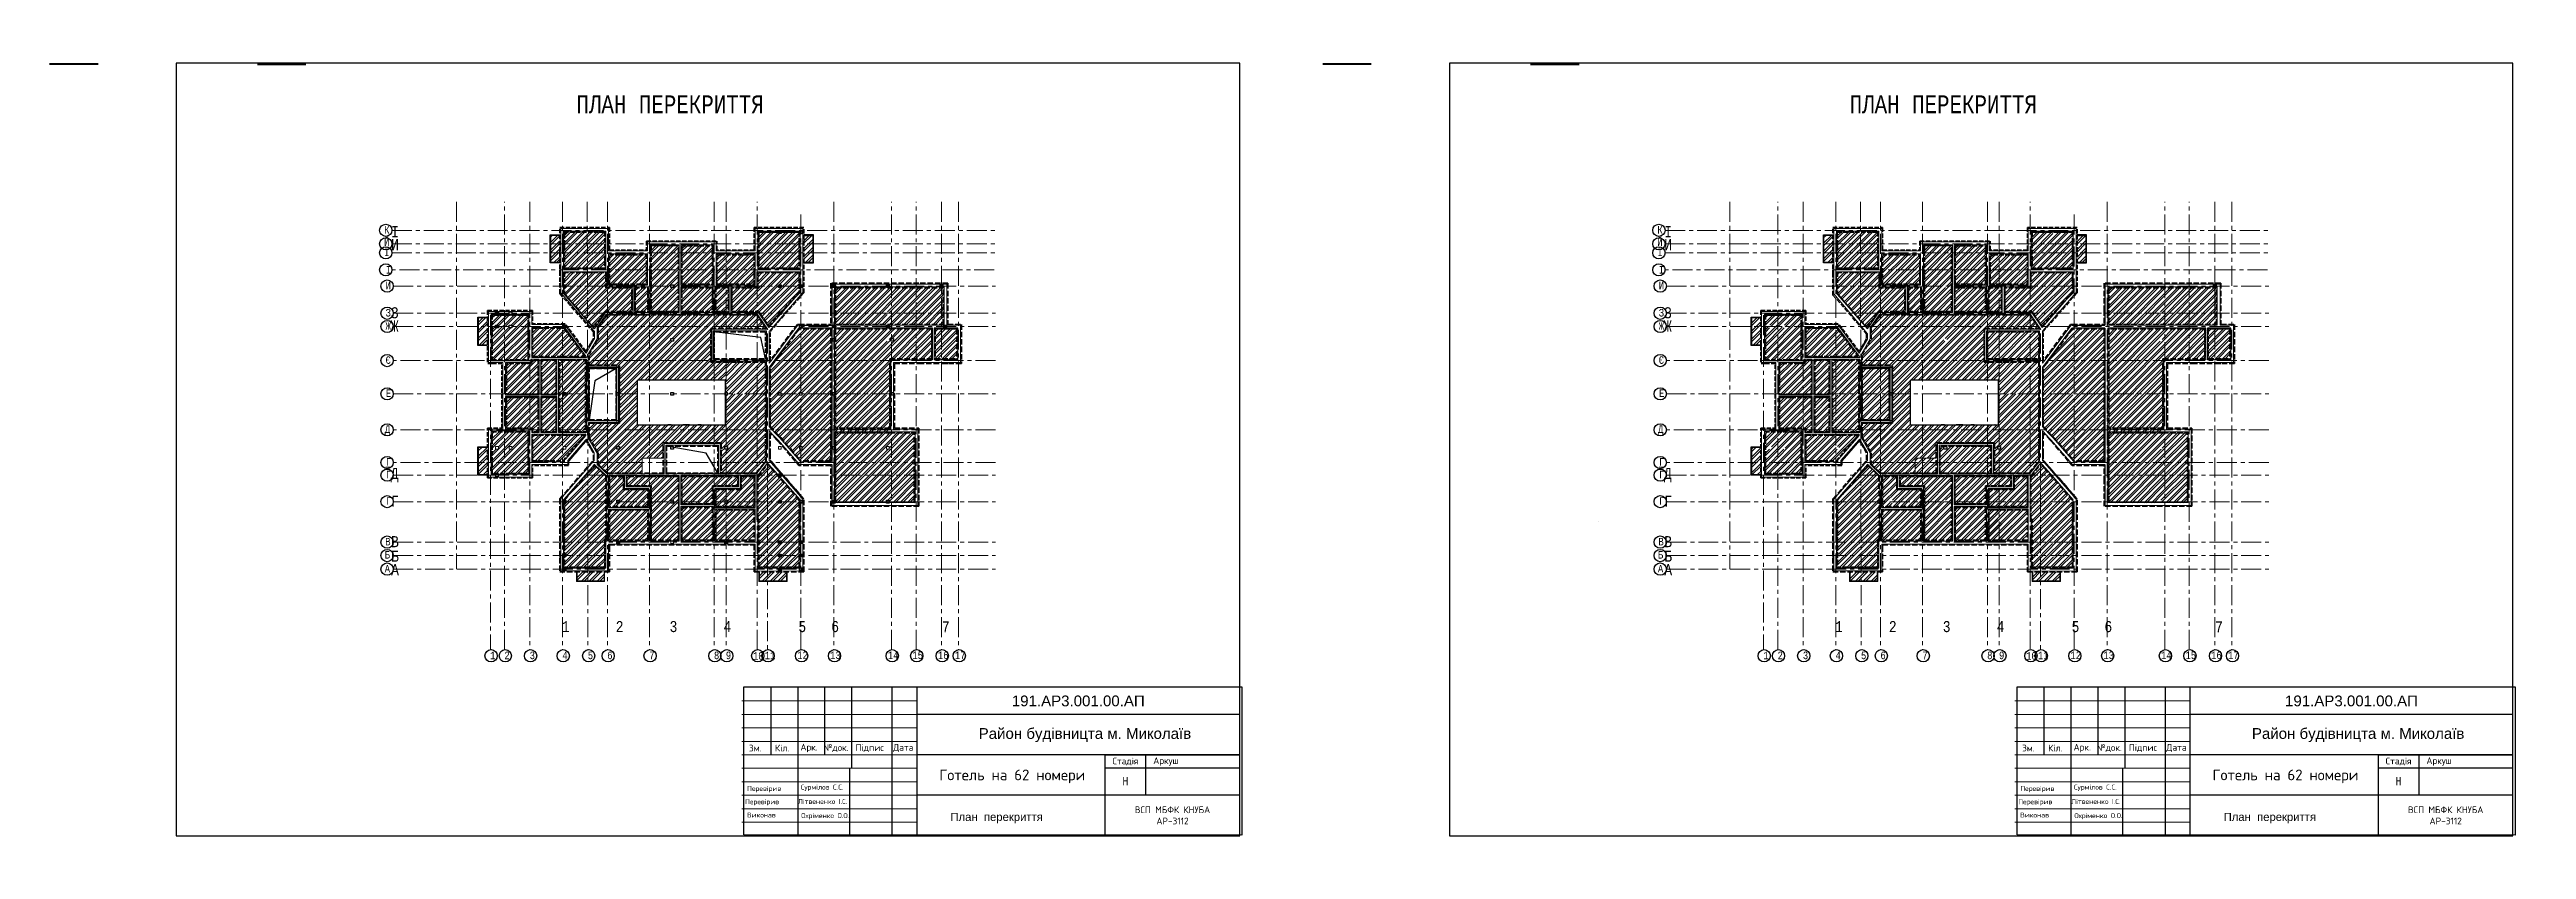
# Model space of a CAD drawing. Header units: millimetres. Extents: x -689206 to 4969298, y -1019800 to 703299.
# Drawn here: x 461393 to 737160, y -403215 to -314184 of the extents above; entities that cross this region are included whole.
import ezdxf

# ---------------------------------------------------------------- set-up
doc = ezdxf.new("R2010")
doc.units = ezdxf.units.MM
doc.linetypes.add('JIS_02_4.0', pattern=[5.5, 4, -1.5])
doc.linetypes.add('осеваяX2', pattern=[101.6, 63.5, -12.7, 12.7, -12.7])
for name, color, linetype, lineweight in [('б', 231, 'Continuous', 30), ('БАЛКОН', 7, 'Continuous', 20), ('Відомість заповнення дверних та віконних прорізів', 7, 'Continuous', 5), ('несущие', 7, 'Continuous', 30), ('ОКНА', 250, 'Continuous', 20), ('ПЕРЕГОРОДКИ', 252, 'Continuous', 9), ('РАЗМЕРЫ', 7, 'Continuous', 9), ('сваи', 7, 'JIS_02_4.0', 30), ('стены', 7, 'Continuous', 20), ('Штамп', 7, 'Continuous', 5)]:
    doc.layers.add(name, color=color, linetype=linetype, lineweight=lineweight)
doc.layers.add('внешняярамка', color=7, linetype='Continuous', lineweight=5, plot=False)
doc.layers.add('сетка', color=104, linetype='Continuous')
doc.styles.get("Standard").update_dxf_attribs({"font": 'arial.ttf'})
doc.styles.add('Аннотативный', font='isocteur.ttf', dxfattribs={"width": 0.7, "height": 250})
pattern_1 = [(45, (-5833.5, -284799.2), (-404.1115, 404.1115), []), (45, (-5564.1, -284799.2), (-404.1115, 404.1115), [])]
pattern_2 = [(45, (135916.55, -284799.2), (-404.1115, 404.1115), []), (45, (136185.95, -284799.2), (-404.1115, 404.1115), [])]

msp = doc.modelspace()

# ---------------------------------------------------------------- texts
at = {"layer": 'Відомість заповнення дверних та віконних прорізів', "ltscale": 50, "char_height": 1981.599, "width": 41013.368, "attachment_point": 1, "style": 'Аннотативный'}
for insert in [(520057.8, -319283.9), (661807.8, -319283.9)]:
    msp.add_mtext('ПЛАН ПЕРЕКРИТТЯ', dxfattribs=dict(at, insert=insert))
at = {"layer": 'РАЗМЕРЫ', "lineweight": 5, "ltscale": 35, "width": 7009.377, "attachment_point": 1, "style": 'Аннотативный'}
for s, insert, char_height in [('Й', (498637.8, -335195.1), 841.3), ('К', (498655.4, -333826.6), 841.3), ('Ї', (498655.4, -336336), 841.3), ('Й', (640387.9, -335195.1), 841.3), ('К', (640405.5, -333826.6), 841.3), ('Ї', (640405.5, -336336), 841.3), ('І', (498814, -338278.8), 841.3), ('І', (640564.1, -338278.8), 841.3), ('И', (498805.4, -340028), 841.3), ('И', (640555.5, -340028), 841.3), ('Ж', (498805.4, -344528), 841.3), ('З', (498805.4, -343055.5), 841.3), ('Ж', (640555.5, -344528), 841.3), ('З', (640555.5, -343055.5), 841.3), ('Є', (498805.4, -348326), 841.3), ('Є', (640555.5, -348326), 841.3), ('Е', (498840.7, -352010.4), 841.3), ('Е', (640590.7, -352010.4), 841.3), ('Д', (498720.4, -356018.4), 841.3), ('Д', (640470.5, -356018.4), 841.3), ('{\\LГ}', (498840.7, -359663.1), 841.28), ('Г', (498840.7, -361062.4), 841.3), ('{\\LГ}', (640590.7, -359663.1), 841.28), ('Г', (640590.7, -361062.4), 841.3), ('Г', (498840.7, -364010.4), 841.3), ('Г', (640590.7, -364010.4), 841.3), ('В', (498766.5, -368532.7), 841.3), ('В', (640516.5, -368532.7), 841.3), ('А', (498711.4, -371537.3), 841.3), ('Б', (498711.4, -369997.3), 841.3), ('А', (640461.5, -371537.3), 841.3), ('Б', (640461.5, -369997.3), 841.3), ('1', (510448.5, -381194.7), 841.3), ('2', (512037.8, -381194.7), 841.3), ('3', (514848.5, -381194.7), 841.3), ('4', (518487.8, -381194.7), 841.3), ('5', (521320, -381194.7), 841.3), ('6', (523484, -381194.7), 841.3), ('7', (528157.9, -381194.7), 841.3), ('8', (535367.9, -381194.7), 841.3), ('9', (536687.8, -381194.7), 841.3), ('10', (539711.1, -381248), 841.28), ('11', (541020.9, -381194.7), 841.28), ('12', (544641.3, -381177.9), 841.28), ('13', (548301.2, -381177.9), 841.28), ('14', (554731.1, -381177.9), 841.28), ('15', (557453.5, -381177.9), 841.28), ('16', (560301.2, -381177.9), 841.28), ('17', (562192.7, -381177.9), 841.28), ('1', (652198.6, -381194.7), 841.3), ('2', (653787.9, -381194.7), 841.3), ('3', (656598.6, -381194.7), 841.3), ('4', (660237.9, -381194.7), 841.3), ('5', (663070, -381194.7), 841.3), ('6', (665234, -381194.7), 841.3), ('7', (669907.9, -381194.7), 841.3), ('8', (677117.9, -381194.7), 841.3), ('9', (678437.9, -381194.7), 841.3), ('10', (681461.2, -381248), 841.28), ('11', (682770.9, -381194.7), 841.28), ('12', (686391.4, -381177.9), 841.28), ('13', (690051.3, -381177.9), 841.28), ('14', (696481.2, -381177.9), 841.28), ('15', (699203.6, -381177.9), 841.28), ('16', (702051.3, -381177.9), 841.28), ('17', (703942.8, -381177.9), 841.28)]:
    msp.add_mtext(s, dxfattribs=dict(at, insert=insert, char_height=char_height))
at = {"layer": 'сетка', "color": 0, "char_height": 1230.9, "attachment_point": 1, "style": 'Аннотативный'}
for s, insert, width in [('И', (499423.8, -335282.9), 181.646), ('І', (499423.8, -333837.3), 181.646), ('И', (641173.9, -335282.9), 181.646), ('І', (641173.9, -333837.3), 181.646), ('Ж', (499370.8, -344339.3), 181.646), ('З', (499385.9, -342866.7), 181.646), ('Ж', (641120.8, -344339.3), 181.646), ('З', (641135.9, -342866.7), 181.646), ('Д', (499376.1, -360748.3), 181.646), ('Д', (641126.2, -360748.3), 181.646), ('Г', (499423.8, -363839.3), 181.646), ('Г', (641173.9, -363839.3), 181.646), ('В', (499423.8, -368341.3), 181.646), ('В', (641173.9, -368341.3), 181.646), ('А', (499426.1, -371460.3), 181.646), ('Б', (499423.8, -369960.3), 181.646), ('А', (641176.1, -371460.3), 181.646), ('Б', (641173.9, -369960.3), 181.646), ('1', (518428.4, -377792.3), 181.646), ('2', (524428.4, -377792.3), 1230.932), ('3', (530428.4, -377792.3), 181.646), ('4', (536428.4, -377792.3), 181.646), ('5', (544768.5, -377792.3), 181.646), ('6', (548428.4, -377792.3), 181.646), ('1', (660178.5, -377792.3), 181.646), ('2', (666178.5, -377792.3), 1230.932), ('3', (672178.5, -377792.3), 181.646), ('4', (678178.5, -377792.3), 181.646), ('5', (686518.6, -377792.3), 181.646), ('6', (690178.5, -377792.3), 181.646), ('7', (560749.6, -377823.7), 181.646), ('7', (702499.7, -377823.7), 181.646)]:
    msp.add_mtext(s, dxfattribs=dict(at, insert=insert, width=width))
at = {"layer": 'Штамп'}
for s, width, heights, insert, char_height, attachment_point in [('191.АР3.001.00.АП', 35964.662, [1225], (575927.5, -386688.7), 1198.822, 5), ('191.АР3.001.00.АП', 35964.662, [1225], (717677.6, -386688.7), 1198.822, 5), ('\\pxqc;{\\fISOCPEUR|b0|i0|c204|p34;Зм.}', 2997.055, [0], (539962.9, -391933.6), 749.264, 5), ('\\pxqc;{\\fISOCPEUR|b0|i0|c204|p34;Кіл.}', 2997.055, [0], (542959.9, -391933.6), 749.264, 5), ('\\pxqc;{\\fISOCPEUR|b0|i0|c204|p34;Арк.}', 2997.055, [0], (545957, -391933.6), 749.264, 5), ('\\pxqc;{\\fISOCPEUR|b0|i0|c204|p34;№док.}', 2997.055, [0], (548954, -391933.6), 749.264, 5), ('\\pxqc;{\\fISOCPEUR|b0|i0|c204|p34;Підпис}', 4495.583, [0], (552700.3, -391933.6), 749.264, 5), ('\\pxqc;{\\fISOCPEUR|b0|i0|c204|p34;Дата}', 2997.055, [0], (556446.7, -391933.6), 749.264, 5), ('Район будівницта м. Миколаїв', 36847.409, [0], (576670.3, -390487.6), 1198.822, 5), ('\\pxqc;{\\fISOCPEUR|b0|i0|c204|p34;Зм.}', 2997.055, [0], (681712.9, -391933.6), 749.264, 5), ('\\pxqc;{\\fISOCPEUR|b0|i0|c204|p34;Кіл.}', 2997.055, [0], (684710, -391933.6), 749.264, 5), ('\\pxqc;{\\fISOCPEUR|b0|i0|c204|p34;Арк.}', 2997.055, [0], (687707, -391933.6), 749.264, 5), ('\\pxqc;{\\fISOCPEUR|b0|i0|c204|p34;№док.}', 2997.055, [0], (690704.1, -391933.6), 749.264, 5), ('\\pxqc;{\\fISOCPEUR|b0|i0|c204|p34;Підпис}', 4495.583, [0], (694450.4, -391933.6), 749.264, 5), ('\\pxqc;{\\fISOCPEUR|b0|i0|c204|p34;Дата}', 2997.055, [0], (698196.7, -391933.6), 749.264, 5), ('Район будівницта м. Миколаїв', 36847.409, [0], (718420.4, -390487.6), 1198.822, 5), ('\\pxqc;{\\fISOCPEUR|b0|i0|c204|p34;Готель на 62 номери}', 20814.086, [0], (568577.2, -395079.9), 1198.822, 5), ('\\pxqc;{\\fISOCPEUR|b0|i0|c204|p34;Стадія}', 4495.583, [0], (581172.4, -393432.1), 749.264, 5), ('\\pxqc;{\\fISOCPEUR|b0|i0|c204|p34;Аркуш}', 4495.583, [0], (585668, -393432.1), 749.264, 5), ('\\pxqc;{\\fISOCPEUR|b0|i0|c204|p34;Готель на 62 номери}', 20814.086, [0], (710327.3, -395079.9), 1198.822, 5), ('\\pxqc;{\\fISOCPEUR|b0|i0|c204|p34;Стадія}', 4495.583, [0], (722922.4, -393432.1), 749.264, 5), ('\\pxqc;{\\fISOCPEUR|b0|i0|c204|p34;Аркуш}', 4495.583, [0], (727418, -393432.1), 749.264, 5), ('\\pxql;{\\fISOCPEUR|b0|i0|c204|p34;Перевірив}', 5994.11, [0], (542054.7, -396506.5), 549.404, 5), ('\\pxql;{\\fISOCPEUR|b0|i0|c204|p34;Сурмілов С.С.}', 5994.11, [0], (548023, -396351.8), 549.404, 5), ('\\pxql;{\\fISOCPEUR|b0|i0|c204|p34;Перевірив}', 5994.11, [0], (683804.7, -396506.5), 549.404, 5), ('\\pxql;{\\fISOCPEUR|b0|i0|c204|p34;Сурмілов С.С.}', 5994.11, [0], (689773.1, -396351.8), 549.404, 5), ('\\pxql;{\\fISOCPEUR|b0|i0|c204|p34;Перевірив}', 5994.11, [0], (541822.5, -397979.2), 549.404, 5), ('\\pxql;{\\fISOCPEUR|b0|i0|c204|p34;Виконав}', 5994.11, [0], (542043, -399384.2), 549.404, 5), ('\\pxql;{\\fISOCPEUR|b0|i0|c204|p34;Літвененко І.С.}', 5994.11, [0], (547713.5, -397876.1), 549.404, 5), ('\\pxql;{\\fISOCPEUR|b0|i0|c204|p34;Охріменко О.О.}', 5994.11, [0], (548074.6, -399519.2), 549.404, 5), ('\\pxqc;План  перекриття', 17450.903, [3556.5], (566836.9, -399727.2), 899.276, 5), ('\\pxqc;{\\fISOCPEUR|b0|i0|c204|p34;ВСП МБФК КНУБА^JАР-3112}', 14985.276, [0], (593909.9, -399426.2), 749.264, 6), ('\\pxql;{\\fISOCPEUR|b0|i0|c204|p34;Перевірив}', 5994.11, [0], (683572.6, -397979.2), 549.404, 5), ('\\pxql;{\\fISOCPEUR|b0|i0|c204|p34;Виконав}', 5994.11, [0], (683793, -399384.2), 549.404, 5), ('\\pxql;{\\fISOCPEUR|b0|i0|c204|p34;Літвененко І.С.}', 5994.11, [0], (689463.5, -397876.1), 549.404, 5), ('\\pxql;{\\fISOCPEUR|b0|i0|c204|p34;Охріменко О.О.}', 5994.11, [0], (689824.7, -399519.2), 549.404, 5), ('\\pxqc;План  перекриття', 17450.903, [3556.5], (708586.9, -399727.2), 899.276, 5), ('\\pxqc;{\\fISOCPEUR|b0|i0|c204|p34;ВСП МБФК КНУБА^JАР-3112}', 14985.276, [0], (735659.9, -399426.2), 749.264, 6)]:
    msp.add_mtext_dynamic_manual_height_columns(s, width=width, gutter_width=3746.3, heights=heights, dxfattribs=dict(at, insert=insert, char_height=char_height, attachment_point=attachment_point))
at = {"layer": 'Штамп', "char_height": 915.67, "width": 4495.583, "attachment_point": 6, "style": 'Аннотативный'}
for insert in [(583420.2, -395609), (725170.2, -395609)]:
    msp.add_mtext('\\pxqc;Н', dxfattribs=dict(at, insert=insert))

# ---------------------------------------------------------------- hatches: boundary and pattern name
at = {"layer": 'РАЗМЕРЫ', "lineweight": 25, "ltscale": 150}
h = msp.add_hatch(dxfattribs=at)
h.set_pattern_fill('ANSI32', color=256, scale=60)
h.set_pattern_definition(pattern_1)
h.paths.add_polyline_path([(535285.6, -365039), (531690.9, -365039), (531690.9, -368909), (535285.5, -368909)])
h.paths.add_polyline_path([(531789.8, -368809), (531789.9, -365139), (535185.7, -365139), (535185.7, -368809)], flags=16)
h.paths.add_polyline_path([(531509.9, -364507), (531409.9, -364507), (531409.9, -368809), (530709.8, -368809), (530709.8, -368857), (530859.8, -368857), (530859.8, -368909), (531509.9, -368909)])
h.paths.add_polyline_path([(530559.8, -368857), (530709.8, -368857), (530709.8, -368809), (528379.9, -368809), (528379.9, -364507), (528293.3, -364507), (528293.3, -368909), (530559.8, -368909)])
h.paths.add_polyline_path([(531509.9, -361599), (530709.8, -361599), (530709.8, -361699), (531409.9, -361699), (531409.9, -364507), (531509.9, -364507)])
h.paths.add_polyline_path([(536709.8, -361599), (531690.9, -361599), (531690.9, -364507), (531783.4, -364507), (531766.8, -361699), (536709.8, -361699)])
h.paths.add_polyline_path([(530709.8, -361599), (525579.9, -361599), (525579.9, -362856.5), (528293.3, -362856.5), (528293.3, -364507), (528379.9, -364507), (528379.9, -362756.5), (525679.9, -362756.5), (525679.9, -361699), (530709.8, -361699)])
h.paths.add_polyline_path([(528099.9, -363036.5), (525399.9, -363036.5), (525399.9, -361599), (524709.8, -361599), (524709.8, -361699), (525299.9, -361699), (525299.9, -363136.5), (527999.9, -363136.5), (527999.9, -364507), (528099.9, -364507)])
h.paths.add_polyline_path([(524709.8, -361599), (523619.9, -361599), (523619.9, -364507), (523722.5, -364507), (523719.9, -361699), (524709.8, -361699)])
h.paths.add_polyline_path([(523722.5, -364507), (523619.9, -364507), (523619.9, -365140.8), (524709.8, -365140.8), (524709.8, -365039.9), (523723, -365040.8)])
h.paths.add_polyline_path([(528099.9, -364507), (527999.9, -364507), (527999.9, -365036.8), (524709.8, -365039.9), (524709.8, -365140.8), (528099.9, -365140.8)])
h.paths.add_polyline_path([(528099.9, -365341), (524709.8, -365341), (524709.8, -365411.9), (527999.9, -365411.9), (527999.9, -368809), (524709.8, -368809), (524709.8, -368857), (524859.8, -368857), (524859.8, -368909), (528099.9, -368909)])
h.paths.add_polyline_path([(524709.8, -365341), (523619.9, -365341), (523619.9, -368909), (524559.8, -368909), (524559.8, -368857), (524709.8, -368857), (524709.8, -368809), (523726.6, -368809), (523723.4, -365411.9), (524709.8, -365411.9)])
h.paths.add_polyline_path([(523309.9, -369009), (523209.9, -369009), (523209.9, -370509), (523309.9, -370509)])
h.paths.add_polyline_path([(523423.2, -364507), (523325.8, -364507), (523329.9, -368809), (523209.9, -368809), (523209.9, -369009), (523309.9, -369009), (523309.9, -368909), (523423.2, -368909)])
h.paths.add_polyline_path([(523309.9, -370509), (523209.9, -370509), (523209.9, -371809), (518709.8, -371809), (518709.8, -371859), (518859.8, -371859), (518859.8, -371909), (523309.9, -371909)])
h.paths.add_polyline_path([(518709.8, -370657), (518611.6, -370657), (518611.6, -371809), (518709.8, -371809)])
h.paths.add_polyline_path([(518709.8, -369009), (518611.6, -369009), (518611.6, -370357), (518709.8, -370357)])
h.paths.add_polyline_path([(518709.8, -364657), (518611.6, -364657), (518611.6, -369009), (518709.8, -369009)])
h.paths.add_polyline_path([(521130.6, -361559), (521005.2, -361559), (518659.8, -364251.8), (518611.6, -364307.2), (518611.6, -364357), (518709.8, -364357), (518709.8, -364338.4)])
h.paths.add_polyline_path([(518709.8, -364357), (518611.6, -364357), (518611.6, -364507), (518709.8, -364507)])
h.paths.add_polyline_path([(521876.6, -360702.5), (522083.7, -360464.8), (523216.5, -361559), (523320.1, -361559), (522083.7, -360364.8), (522062.8, -360344.7), (522033.7, -360378.2), (521826.6, -360615.9), (521005.2, -361559), (521130.6, -361559)])
h.paths.add_polyline_path([(522459.8, -359084), (522126.7, -358507), (522011.2, -358507), (522359.8, -359110.8), (522359.8, -359884), (522359.8, -360358.5), (522409.8, -360406.8), (523457.7, -361419), (524709.8, -361419), (524709.8, -361319), (523493.9, -361319), (522459.8, -360320.2)])
h.paths.add_polyline_path([(521179.8, -352507), (521079.8, -352507), (521079.8, -356717), (518159.8, -356717), (518159.8, -352507), (518059.8, -352507), (518059.8, -356817), (521179.8, -356817)])
h.paths.add_polyline_path([(521179.8, -348637), (518059.8, -348637), (518059.8, -352507), (518159.8, -352507), (518159.8, -348737), (521079.8, -348737), (521079.8, -352507), (521179.8, -352507)])
h.paths.add_polyline_path([(518857.1, -345282.8), (518763.6, -345157), (518559.8, -345157), (518559.8, -345107), (515080.5, -345107), (515080.5, -348457), (521179.8, -348457), (521104.7, -348307)])
h.paths.add_polyline_path([(521018.1, -348357), (515180.5, -348357), (515180.5, -345207), (518673.7, -345207), (518770.5, -345332.8)], flags=16)
h.paths.add_polyline_path([(515899.8, -348637), (514959.8, -348637), (514959.8, -349017), (512709.8, -349017), (512709.8, -349117), (515059.8, -349117), (515059.8, -348737), (515799.8, -348737), (515799.8, -352507), (515899.8, -352507)])
h.paths.add_polyline_path([(516179.8, -348737), (517779.8, -348737), (517779.8, -352507), (517879.8, -352507), (517879.8, -348637), (516079.8, -348637), (516079.8, -352507), (516179.8, -352507)])
h.paths.add_polyline_path([(514770.5, -345007), (514670.5, -345007), (514670.5, -348737), (512709.8, -348737), (512709.8, -348837), (514770.5, -348837)])
h.paths.add_polyline_path([(512259.8, -349117), (512709.8, -349117), (512709.8, -349017), (512159.8, -349017), (512159.8, -352507), (512259.8, -352507)])
h.paths.add_polyline_path([(512709.8, -352537), (512259.8, -352537), (512259.8, -352507), (512159.8, -352507), (512159.8, -352637), (512709.8, -352637)])
h.paths.add_polyline_path([(515899.8, -352507), (515799.8, -352507), (515799.8, -352537), (512709.8, -352537), (512709.8, -352637), (515899.8, -352637)])
h.paths.add_polyline_path([(515899.8, -352817), (512709.8, -352817), (512709.8, -352917), (515799.8, -352917), (515799.8, -356717), (515180.5, -356717), (515180.5, -356337), (512709.8, -356337), (512709.8, -356437), (515080.5, -356437), (515080.5, -356817), (515899.8, -356817)])
h.paths.add_polyline_path([(512709.8, -352817), (512159.8, -352817), (512159.8, -356437), (512709.8, -356437), (512709.8, -356337), (512259.8, -356337), (512259.8, -352917), (512709.8, -352917)])
h.paths.add_polyline_path([(517879.8, -352817), (516079.8, -352817), (516079.8, -356817), (517879.8, -356817)])
h.paths.add_polyline_path([(517779.8, -352917), (517779.8, -356717), (516179.8, -356717), (516179.8, -352917)], flags=16)
h.paths.add_polyline_path([(517879.8, -352507), (517779.8, -352507), (517779.8, -352537), (516179.8, -352537), (516179.8, -352507), (516079.8, -352507), (516079.8, -352637), (517879.8, -352637)])
h.paths.add_polyline_path([(514770.5, -356617), (512709.8, -356617), (512709.8, -356717), (514670.5, -356717), (514670.5, -358507), (514770.5, -358507)])
h.paths.add_polyline_path([(521104.7, -356997), (515080.5, -356997), (515080.5, -358507), (515180.5, -358507), (515180.5, -357097), (521018.1, -357097), (519787.8, -358507), (519918, -358507), (521104.7, -357147)])
h.paths.add_polyline_path([(515180.5, -358507), (515080.5, -358507), (515080.5, -360064.1), (518737.1, -360064.1), (518737.1, -359860.4), (518856.4, -359723.6), (519918, -358507), (519787.8, -358507), (518769.8, -359673.6), (518650.5, -359810.4), (518650.5, -359964.1), (515180.5, -359964.1)])
h.paths.add_polyline_path([(514770.5, -358507), (514670.5, -358507), (514670.5, -361359), (512709.8, -361359), (512709.8, -361459), (514770.5, -361459)])
h.paths.add_polyline_path([(512709.8, -361359), (511209.8, -361359), (511209.8, -361409), (511359.8, -361409), (511359.8, -361459), (512709.8, -361459)])
h.paths.add_polyline_path([(510670.5, -358507), (510570.5, -358507), (510570.5, -361459), (511059.8, -361459), (511059.8, -361409), (511209.8, -361409), (511209.8, -361359), (510670.5, -361359)])
h.paths.add_polyline_path([(510670.5, -356717), (511209.8, -356717), (511209.8, -356617), (510570.5, -356617), (510570.5, -358507), (510670.5, -358507)])
h.paths.add_polyline_path([(512709.8, -356617), (511209.8, -356617), (511209.8, -356717), (512709.8, -356717)])
h.paths.add_polyline_path([(520619.9, -343534.4), (520532.8, -343534.4), (521814.6, -345007), (521901.7, -345007)])
h.paths.add_polyline_path([(523163.2, -343623.2), (523224.4, -343534.4), (523103.3, -343534.4), (523076.6, -343573.2), (522087, -345007), (522208.2, -345007)])
h.paths.add_polyline_path([(523388.3, -343788.4), (523432.4, -343724.4), (524709.8, -343724.4), (524709.8, -343684.4), (524559.8, -343684.4), (524559.8, -343624.4), (523432.4, -343624.4), (523391.7, -343624.4), (523338.3, -343701.8), (522437.5, -345007), (522547.3, -345007)])
h.paths.add_polyline_path([(530559.8, -343624.4), (524859.8, -343624.4), (524859.8, -343684.4), (524709.8, -343684.4), (524709.8, -343724.4), (530709.8, -343724.4), (530709.8, -343684.4), (530559.8, -343684.4)])
h.paths.add_polyline_path([(526319.9, -340594.9), (524859.8, -340594.9), (524859.8, -340654.9), (524709.8, -340654.9), (524709.8, -340694.9), (526219.9, -340694.9), (526219.9, -342694.9), (526219.9, -343344.4), (524709.8, -343344.4), (524709.8, -343384.4), (524859.8, -343384.4), (524859.8, -343434.6), (526319.9, -343434.6)])
h.paths.add_polyline_path([(530559.8, -343384.4), (530709.8, -343384.4), (530709.8, -343344.4), (528379.9, -343344.4), (528379.9, -340507), (528279.9, -340507), (528279.9, -343434.6), (530559.8, -343434.6)])
h.paths.add_polyline_path([(531496.5, -340507), (531409.9, -340507), (531409.9, -343344.4), (530709.8, -343344.4), (530709.8, -343384.4), (530859.8, -343384.4), (530859.8, -343434.6), (531496.5, -343434.6)])
h.paths.add_polyline_path([(536559.8, -343624.4), (530859.8, -343624.4), (530859.8, -343684.4), (530709.8, -343684.4), (530709.8, -343724.4), (536709.8, -343724.4), (536709.8, -343684.4), (536559.8, -343684.4)])
h.paths.add_polyline_path([(535276.5, -340608.3), (531689.9, -340608.3), (531689.9, -343434.6), (535276.5, -343434.6)])
h.paths.add_polyline_path([(535189.9, -343344.4), (531784.9, -343344.4), (531784.9, -340694.9), (535189.9, -340694.9)], flags=16)
h.paths.add_polyline_path([(535569.9, -340694.9), (536709.8, -340694.9), (536709.8, -340657), (536559.8, -340657), (536559.8, -340608.3), (535469.9, -340608.3), (535469.9, -343434.6), (536559.8, -343434.6), (536559.8, -343384.4), (536709.8, -343384.4), (536709.8, -343344.4), (535569.9, -343344.4)])
h.paths.add_polyline_path([(540169.8, -343624.4), (536859.8, -343624.4), (536859.8, -343684.4), (536709.8, -343684.4), (536709.8, -343724.4), (540138.7, -343724.4), (540138.9, -343724.4), (541024.4, -345007), (541124.4, -345007), (540238.9, -343724.4)])
h.paths.add_polyline_path([(540335.3, -343344.4), (539969.9, -343344.4), (537349.9, -343344.4), (537349.9, -342694.9), (537349.9, -342314.9), (537349.9, -340694.9), (540239.9, -340694.9), (540239.9, -340507), (540139.9, -340507), (540139.9, -340608.3), (537249.9, -340608.3), (537249.9, -343434.6), (540182.7, -343434.6), (540328.6, -343434.6), (540335.3, -343444.4), (540397.2, -343534.4), (540466, -343534.4)])
h.paths.add_polyline_path([(537056.5, -340608.3), (536859.8, -340608.3), (536859.8, -340657), (536709.8, -340657), (536709.8, -340694.9), (536969.9, -340694.9), (536969.9, -343344.4), (536709.8, -343344.4), (536709.8, -343384.4), (536859.8, -343384.4), (536859.8, -343434.6), (537056.5, -343434.6)])
h.paths.add_polyline_path([(540564.4, -343677.4), (540466, -343534.4), (540397.2, -343534.4), (540564.4, -343777.4), (541414, -345007), (541587.5, -345007), (542709.8, -343718.4), (542709.8, -343684.4), (542619.3, -343684.4), (541476.2, -344996.9)])
h.paths.add_polyline_path([(545049.9, -341484.2), (545049.9, -340657), (544946.5, -340657), (544946.5, -341150.3), (542870, -343534.4), (543264.2, -343534.4)])
h.paths.add_polyline_path([(544946.5, -341150.3), (544946.5, -340657), (544899.9, -340657), (544899.9, -340507), (544859.9, -340507), (544859.9, -341111.9), (542859.8, -343408.3), (542859.8, -343534.4), (542870, -343534.4)])
h.paths.add_polyline_path([(544946.5, -338914.9), (542709.8, -338914.9), (542709.8, -339014.9), (544859.9, -339014.9), (544859.9, -340507), (544899.9, -340507), (544899.9, -340357), (544946.5, -340357)])
h.paths.add_polyline_path([(544946.5, -334657), (544899.9, -334657), (544899.9, -334507), (544859.9, -334507), (544859.9, -338504.9), (542709.8, -338504.9), (542709.8, -338604.9), (544946.5, -338604.9)])
h.paths.add_polyline_path([(542709.8, -338504.9), (540359.9, -338504.9), (540359.9, -334507), (540259.9, -334507), (540259.9, -338604.9), (542709.8, -338604.9)])
h.paths.add_polyline_path([(539941.9, -336914.9), (536709.8, -336914.9), (536709.8, -337014.9), (539849.9, -337014.9), (539849.9, -340314.9), (536709.8, -340314.9), (536709.8, -340357), (536859.8, -340357), (536859.8, -340414.9), (539941.9, -340414.9)])
h.paths.add_polyline_path([(544899.9, -334404.9), (542859.8, -334404.9), (542859.8, -334504.9), (544859.9, -334504.9), (544899.9, -334505)])
h.paths.add_polyline_path([(542559.8, -334404.9), (540259.9, -334404.9), (540259.9, -334507), (540359.9, -334507), (540359.9, -334504.9), (542559.8, -334504.9)])
h.paths.add_polyline_path([(535289.9, -335914.9), (531689.9, -335914.9), (531689.9, -340414.9), (535289.9, -340414.9)])
h.paths.add_polyline_path([(535189.9, -340314.9), (531789.9, -340314.9), (531789.9, -336014.9), (535189.9, -336014.9)], flags=16)
h.paths.add_polyline_path([(530709.8, -335914.9), (528279.9, -335914.9), (528279.9, -340507), (528379.9, -340507), (528379.9, -336014.9), (530709.8, -336014.9)])
h.paths.add_polyline_path([(531496.5, -335914.9), (530709.8, -335914.9), (530709.8, -336014.9), (531409.9, -336014.9), (531409.9, -340507), (531496.5, -340507)])
h.paths.add_polyline_path([(527956.5, -336914.9), (524709.8, -336914.9), (524709.8, -337014.9), (527869.9, -337014.9), (527869.9, -340314.9), (524709.8, -340314.9), (524709.8, -340354.9), (524859.8, -340354.9), (524859.8, -340401.6), (527956.5, -340401.6)])
h.paths.add_polyline_path([(524709.8, -336914.9), (523619.9, -336914.9), (523619.9, -340401.6), (524559.8, -340401.6), (524559.8, -340354.9), (524709.8, -340354.9), (524709.8, -340314.9), (523719.9, -340314.9), (523719.9, -337014.9), (524709.8, -337014.9)])
h.paths.add_polyline_path([(523429.9, -338914.9), (518609.8, -338914.9), (518609.8, -340354.9), (518709.8, -340354.9), (518709.8, -339014.9), (523329.9, -339014.9), (523329.9, -340507), (523429.9, -340507)])
h.paths.add_polyline_path([(524559.8, -340594.9), (523429.9, -340594.9), (523429.9, -340507), (523329.9, -340507), (523329.9, -340694.9), (524709.8, -340694.9), (524709.8, -340654.9), (524559.8, -340654.9)])
h.paths.add_polyline_path([(511209.8, -348737), (510670.5, -348737), (510670.5, -345007), (510570.5, -345007), (510570.5, -348837), (511209.8, -348837)])
h.paths.add_polyline_path([(510670.5, -343737), (511209.8, -343737), (511209.8, -343684.4), (511059.8, -343684.4), (511059.8, -343637), (510570.5, -343637), (510570.5, -345007), (510670.5, -345007)])
h.paths.add_polyline_path([(512709.8, -343684.4), (512559.8, -343684.4), (512559.8, -343637), (511359.8, -343637), (511359.8, -343684.4), (511209.8, -343684.4), (511209.8, -343737), (512709.8, -343737)])
h.paths.add_polyline_path([(514770.5, -343637), (512859.8, -343637), (512859.8, -343684.4), (512709.8, -343684.4), (512709.8, -343737), (514670.5, -343737), (514670.5, -345007), (514770.5, -345007)])
h.paths.add_polyline_path([(536709.8, -361319), (530709.8, -361319), (530709.8, -361419), (536709.8, -361419)])
h.paths.add_polyline_path([(536709.8, -336914.9), (535599.9, -336914.9), (535599.9, -340414.9), (536559.8, -340414.9), (536559.8, -340357), (536709.8, -340357), (536709.8, -340314.9), (535699.9, -340314.9), (535699.9, -337014.9), (536709.8, -337014.9)])
h.paths.add_polyline_path([(523309.9, -334404.9), (518859.8, -334404.9), (518859.8, -334504.9), (523209.9, -334504.9), (523309.9, -334504.9)])
h.paths.add_polyline_path([(518859.8, -334404.9), (518709.8, -334404.9), (518709.8, -334504.9), (518859.8, -334504.9)])
h.paths.add_polyline_path([(518709.8, -334404.9), (518609.8, -334404.9), (518609.8, -334504.9), (518709.8, -334504.9)])
h.paths.add_polyline_path([(518709.8, -334504.9), (518609.8, -334504.9), (518609.8, -334654.9), (518709.8, -334654.9)])
h.paths.add_polyline_path([(518709.8, -341340), (518709.8, -340654.9), (518609.8, -340654.9), (518609.8, -341325.1), (518709.8, -341440), (520532.8, -343534.4), (520619.9, -343534.4)])
h.paths.add_polyline_path([(522208.2, -345007), (522087, -345007), (522005.1, -345125.8), (521901.7, -345007), (521814.6, -345007), (522005.1, -345225.8), (522034.1, -345259.1), (522091.7, -345175.8)], flags=17)
h.paths.add_polyline_path([(522459.8, -345133.7), (522547.3, -345007), (522437.5, -345007), (522409.8, -345047.1), (522359.8, -345133.7), (522359.8, -346369.9), (521409.8, -348015.4), (521359.8, -348102), (521359.8, -352507), (521459.8, -352507), (521459.8, -348102), (522459.8, -346369.9)])
h = msp.add_hatch(dxfattribs=at)
h.set_pattern_fill('ANSI32', color=256, scale=60)
h.set_pattern_definition(pattern_1)
h.paths.add_polyline_path([(535189.9, -340694.9), (531784.9, -340694.9), (531784.9, -343344.4), (535189.9, -343344.4)])
h.paths.add_polyline_path([(536709.8, -340694.9), (535569.9, -340694.9), (535569.9, -343344.4), (536709.8, -343344.4)])
h.paths.add_polyline_path([(536969.9, -340694.9), (536709.8, -340694.9), (536709.8, -343344.4), (536969.9, -343344.4)])
h.paths.add_polyline_path([(539849.9, -337014.9), (536709.8, -337014.9), (536709.8, -340314.9), (539849.9, -340314.9)])
h.paths.add_polyline_path([(536709.8, -337014.9), (535699.9, -337014.9), (535699.9, -340314.9), (536709.8, -340314.9)])
h.paths.add_polyline_path([(542709.8, -334657), (542559.8, -334657), (542559.8, -334507), (540359.9, -334507), (540359.9, -338504.9), (542709.8, -338504.9)])
h.paths.add_polyline_path([(544859.9, -334507), (542859.8, -334507), (542859.8, -334657), (542709.8, -334657), (542709.8, -338504.9), (544859.9, -338504.9)])
h.paths.add_polyline_path([(544859.9, -339014.9), (542709.8, -339014.9), (542709.8, -340357), (542859.8, -340357), (542859.8, -340507), (544859.9, -340507)])
h.paths.add_polyline_path([(542709.8, -339014.9), (540239.9, -339014.9), (540239.9, -340507), (542559.8, -340507), (542559.8, -340357), (542709.8, -340357)])
h.paths.add_polyline_path([(542709.8, -340657), (542559.8, -340657), (542559.8, -340507), (540239.9, -340507), (540239.9, -340694.9), (537349.9, -340694.9), (537349.9, -342314.9), (537349.9, -342694.9), (537349.9, -343344.4), (539969.9, -343344.4), (540335.3, -343344.4), (540466, -343534.4), (542559.8, -343534.4), (542559.8, -343384.4), (542709.8, -343384.4)])
h.paths.add_polyline_path([(544859.9, -341111.9), (544859.9, -340507), (542859.8, -340507), (542859.8, -340657), (542709.8, -340657), (542709.8, -343384.4), (542859.8, -343384.4), (542859.8, -343408.3)])
h.paths.add_polyline_path([(542619.3, -343684.4), (542559.8, -343684.4), (542559.8, -343534.4), (540466, -343534.4), (540564.4, -343677.4), (541476.2, -344996.9)])
h.paths.add_polyline_path([(540138.9, -343724.4), (540069.9, -343724.4), (539969.9, -343724.4), (539769.3, -343724.4), (536709.8, -343724.4), (536709.8, -345007), (541024.4, -345007)])
h.paths.add_polyline_path([(536709.8, -343724.4), (530709.8, -343724.4), (530709.8, -345007), (536709.8, -345007)])
h.paths.add_polyline_path([(541109.6, -345130.4), (541024.4, -345007), (536709.8, -345007), (536709.8, -345233.3), (541109.6, -345262.4), (541200.7, -345262.4), (541136.5, -345169.4)])
h.paths.add_polyline_path([(530709.8, -346654.9), (530559.8, -346654.9), (530559.8, -346354.9), (530709.8, -346354.9), (530709.8, -345007), (524709.8, -345007), (524709.8, -349307), (524840.7, -349307), (524840.7, -352354.9), (524859.8, -352354.9), (524859.8, -352507), (526840.6, -352507), (526840.6, -350983.5), (530709.8, -350983.5)])
h.paths.add_polyline_path([(535017.4, -345222.2), (536709.8, -345233.3), (536709.8, -345007), (530709.8, -345007), (530709.8, -346354.9), (530859.8, -346354.9), (530859.8, -346654.9), (530709.8, -346654.9), (530709.8, -350983.5), (536640.7, -350983.5), (536640.7, -352357), (536709.8, -352357), (536709.8, -348984.7), (535017.4, -348984.7)])
h.paths.add_polyline_path([(541109.6, -352507), (536859.8, -352507), (536859.8, -352657), (536709.8, -352657), (536709.8, -358357), (536859.8, -358357), (536859.8, -358507), (541109.6, -358507)])
h.paths.add_polyline_path([(536709.8, -352657), (536640.7, -352657), (536640.7, -355939.1), (534965.6, -355939.1), (533923.6, -355939.1), (533923.6, -355940.8), (533553.6, -355940.8), (532653.6, -355940.6), (532653.6, -355940.8), (532283.6, -355940.8), (531907.9, -355940.8), (530709.8, -355940.4), (530709.8, -357939), (536168.3, -357939), (536168.3, -358507), (536559.8, -358507), (536559.8, -358357), (536709.8, -358357)])
h.paths.add_polyline_path([(530709.8, -355939.1), (526840.6, -355939.1), (526840.6, -352507), (524859.8, -352507), (524859.8, -352654.9), (524840.7, -355767), (524709.8, -355767), (524709.8, -358354.9), (524859.8, -358354.9), (524859.8, -358507), (529708.3, -358507), (529708.3, -357939), (530709.8, -357939)])
h.paths.add_polyline_path([(524709.8, -355767), (524460.7, -355767), (521460.7, -355767), (521459.8, -357352), (522126.7, -358507), (524559.8, -358507), (524559.8, -358354.9), (524709.8, -358354.9)])
h.paths.add_polyline_path([(524709.8, -358654.9), (524559.8, -358654.9), (524559.8, -358507), (522126.7, -358507), (522459.8, -359084), (522459.8, -360320.2), (523493.9, -361319), (524709.8, -361319)])
h.paths.add_polyline_path([(541109.6, -359649.6), (541109.6, -358507), (536859.8, -358507), (536859.8, -358657), (536709.8, -358657), (536709.8, -361319), (540057.1, -361319), (541040, -360085.5), (541109.6, -359992.7)])
h.paths.add_polyline_path([(536709.8, -358657), (536559.8, -358657), (536559.8, -358507), (536168.3, -358507), (536168.3, -361319), (536709.8, -361319)])
h.paths.add_polyline_path([(524709.8, -345007), (522547.3, -345007), (522459.8, -345133.7), (522459.8, -346369.9), (521459.8, -348102), (521459.8, -349307), (524709.8, -349307)])
h.paths.add_polyline_path([(524709.8, -343724.4), (523432.4, -343724.4), (523388.3, -343788.4), (522547.3, -345007), (524709.8, -345007)])
h.paths.add_polyline_path([(530709.8, -343724.4), (524709.8, -343724.4), (524709.8, -345007), (530709.8, -345007)])
h.paths.add_polyline_path([(521079.8, -348737), (518159.8, -348737), (518159.8, -352507), (518559.8, -352507), (518559.8, -352354.9), (518859.8, -352354.9), (518859.8, -352507), (521079.8, -352507)])
h.paths.add_polyline_path([(521079.8, -352507), (518859.8, -352507), (518859.8, -352654.9), (518559.8, -352654.9), (518559.8, -352507), (518159.8, -352507), (518159.8, -356717), (521079.8, -356717)])
h.paths.add_polyline_path([(517779.8, -348737), (516179.8, -348737), (516179.8, -352507), (517779.8, -352507)])
h.paths.add_polyline_path([(517779.8, -352917), (516179.8, -352917), (516179.8, -356717), (517779.8, -356717)])
h.paths.add_polyline_path([(515799.8, -348737), (515059.8, -348737), (515059.8, -349117), (512709.8, -349117), (512709.8, -352507), (515799.8, -352507)])
h.paths.add_polyline_path([(515799.8, -352917), (512709.8, -352917), (512709.8, -356337), (515180.5, -356337), (515180.5, -356717), (515799.8, -356717)])
h.paths.add_polyline_path([(514670.5, -345007), (512859.8, -345007), (512859.8, -345157), (512709.8, -345157), (512709.8, -348737), (514670.5, -348737)])
h.paths.add_polyline_path([(512709.8, -345157), (512559.8, -345157), (512559.8, -345007), (511359.8, -345007), (511359.8, -345157), (511209.8, -345157), (511209.8, -348737), (512709.8, -348737)])
h.paths.add_polyline_path([(512709.8, -343737), (511209.8, -343737), (511209.8, -344857), (511359.8, -344857), (511359.8, -345007), (512559.8, -345007), (512559.8, -344857), (512709.8, -344857)])
h.paths.add_polyline_path([(514670.5, -343737), (512709.8, -343737), (512709.8, -344857), (512859.8, -344857), (512859.8, -345007), (514670.5, -345007)])
h.paths.add_polyline_path([(511209.8, -343737), (510670.5, -343737), (510670.5, -345007), (511059.8, -345007), (511059.8, -344857), (511209.8, -344857)])
h.paths.add_polyline_path([(511209.8, -345157), (511059.8, -345157), (511059.8, -345007), (510670.5, -345007), (510670.5, -348737), (511209.8, -348737)])
h.paths.add_polyline_path([(518770.5, -345332.8), (518673.7, -345207), (515180.5, -345207), (515180.5, -348357), (521018.1, -348357)])
h.paths.add_polyline_path([(512709.8, -349117), (512259.8, -349117), (512259.8, -352507), (512709.8, -352507)])
h.paths.add_polyline_path([(512709.8, -352917), (512259.8, -352917), (512259.8, -356337), (512709.8, -356337)])
h.paths.add_polyline_path([(514670.5, -356717), (512709.8, -356717), (512709.8, -358357), (512859.8, -358357), (512859.8, -358507), (514670.5, -358507)])
h.paths.add_polyline_path([(512709.8, -356717), (511209.8, -356717), (511209.8, -358357), (511359.8, -358357), (511359.8, -358507), (512559.8, -358507), (512559.8, -358357), (512709.8, -358357)])
h.paths.add_polyline_path([(511209.8, -356717), (510670.5, -356717), (510670.5, -358507), (511059.8, -358507), (511059.8, -358357), (511209.8, -358357)])
h.paths.add_polyline_path([(511209.8, -358657), (511059.8, -358657), (511059.8, -358507), (510670.5, -358507), (510670.5, -361359), (511209.8, -361359)])
h.paths.add_polyline_path([(512709.8, -358657), (512559.8, -358657), (512559.8, -358507), (511359.8, -358507), (511359.8, -358657), (511209.8, -358657), (511209.8, -361359), (512709.8, -361359)])
h.paths.add_polyline_path([(514670.5, -358507), (512859.8, -358507), (512859.8, -358657), (512709.8, -358657), (512709.8, -361359), (514670.5, -361359)])
h.paths.add_polyline_path([(519787.8, -358507), (518859.8, -358507), (518859.8, -358654.9), (518559.8, -358654.9), (518559.8, -358507), (515180.5, -358507), (515180.5, -359964.1), (518650.5, -359964.1), (518650.5, -359810.4), (518769.8, -359673.6)])
h.paths.add_polyline_path([(521018.1, -357097), (515180.5, -357097), (515180.5, -358507), (518559.8, -358507), (518559.8, -358354.9), (518859.8, -358354.9), (518859.8, -358507), (519787.8, -358507)])
h.paths.add_polyline_path([(523323.2, -361661.9), (523216.5, -361559), (521130.6, -361559), (518709.8, -364338.4), (518709.8, -364357), (518859.8, -364357), (518859.8, -364507), (523325.8, -364507)])
h.paths.add_polyline_path([(522083.7, -360464.8), (521876.6, -360702.5), (521130.6, -361559), (523216.5, -361559)])
h.paths.add_polyline_path([(523325.8, -364507), (518859.8, -364507), (518859.8, -364657), (518709.8, -364657), (518709.8, -369009), (523209.9, -369009), (523209.9, -368809), (523329.9, -368809)])
h.paths.add_polyline_path([(523209.9, -369009), (518709.8, -369009), (518709.8, -370357), (518859.8, -370357), (518859.8, -370509), (523209.9, -370509)])
h.paths.add_polyline_path([(523209.9, -370509), (518859.8, -370509), (518859.8, -370657), (518709.8, -370657), (518709.8, -371809), (523209.9, -371809)])
h.paths.add_polyline_path([(527999.9, -365411.9), (524709.8, -365411.9), (524709.8, -368809), (527999.9, -368809)])
h.paths.add_polyline_path([(524709.8, -365411.9), (523723.4, -365411.9), (523726.6, -368809), (524709.8, -368809)])
h.paths.add_polyline_path([(524709.8, -361699), (523719.9, -361699), (523722.5, -364507), (524559.8, -364507), (524559.8, -364357), (524709.8, -364357)])
h.paths.add_polyline_path([(527999.9, -363136.5), (525299.9, -363136.5), (525299.9, -361699), (524709.8, -361699), (524709.8, -364357), (524859.8, -364357), (524859.8, -364507), (527999.9, -364507)])
h.paths.add_polyline_path([(527999.9, -364507), (524859.8, -364507), (524859.8, -364657), (524709.8, -364657), (524709.8, -365039.9), (527999.9, -365036.8)])
h.paths.add_polyline_path([(524709.8, -364657), (524559.8, -364657), (524559.8, -364507), (523722.5, -364507), (523723, -365040.8), (524709.8, -365039.9)])
h.paths.add_polyline_path([(530709.8, -361699), (525679.9, -361699), (525679.9, -362756.5), (528379.9, -362756.5), (528379.9, -364507), (530559.8, -364507), (530559.8, -364357), (530709.8, -364357)])
h.paths.add_polyline_path([(531409.9, -361699), (530709.8, -361699), (530709.8, -364357), (530859.8, -364357), (530859.8, -364507), (531409.9, -364507)])
h.paths.add_polyline_path([(530709.8, -364657), (530559.8, -364657), (530559.8, -364507), (528379.9, -364507), (528379.9, -368809), (530709.8, -368809)])
h.paths.add_polyline_path([(531409.9, -364507), (530859.8, -364507), (530859.8, -364657), (530709.8, -364657), (530709.8, -368809), (531409.9, -368809)])
h.paths.add_polyline_path([(535185.7, -365139), (531789.9, -365139), (531789.8, -368809), (535185.7, -368809)])
h.paths.add_polyline_path([(535185.7, -362756.5), (536709.8, -362756.5), (536709.8, -361699), (531766.8, -361699), (531783.4, -364507), (535185.7, -364507)])
h.paths.add_polyline_path([(535185.7, -364507), (531783.4, -364507), (531784.9, -364759), (535185.7, -364759)])
h.paths.add_polyline_path([(536709.8, -365417.3), (535567.1, -365416.8), (535564.1, -368809.1), (536709.8, -368809)])
h.paths.add_polyline_path([(539849.9, -365419), (536709.8, -365417.3), (536709.8, -368809), (539849.9, -368809)])
h.paths.add_polyline_path([(539849.9, -361699), (538389.9, -361699), (538388.8, -363136.8), (536709.8, -363135.5), (536709.8, -364357), (536859.8, -364357), (536859.8, -364507), (539849.9, -364507)])
h.paths.add_polyline_path([(539849.9, -364507), (536859.8, -364507), (536859.8, -364657), (536709.8, -364657), (536709.8, -365036.8), (539849.9, -365036.8), (539849.9, -364759)])
h.paths.add_polyline_path([(536709.8, -363135.5), (535568.7, -363134.5), (535567.6, -364507), (536559.8, -364507), (536559.8, -364357), (536709.8, -364357)], flags=17)
h.paths.add_polyline_path([(536559.8, -364507), (535567.6, -364507), (535567.2, -365036.8), (536709.8, -365036.8), (536709.8, -364657), (536559.8, -364657)])
h.paths.add_polyline_path([(538008.8, -361699), (536709.8, -361699), (536709.8, -362756.5), (538008.8, -362756.5)], flags=17)
h.paths.add_polyline_path([(542709.8, -361897.4), (542415, -361559), (540351.4, -361559), (540239.9, -361699), (540239.9, -364507), (542559.8, -364507), (542559.8, -364359), (542709.8, -364359)])
h.paths.add_polyline_path([(542709.8, -361897.4), (542709.8, -364359), (542859.8, -364359), (542859.8, -364507), (544859.9, -364507), (544859.9, -364366)])
h.paths.add_polyline_path([(541812.9, -360867.6), (541328.5, -360332.8), (541227.4, -360459.7), (540351.4, -361559), (542415, -361559)])
h.paths.add_polyline_path([(542709.8, -364659), (542559.8, -364659), (542559.8, -364507), (540239.9, -364507), (540239.9, -366439), (540359.9, -366439), (540359.9, -369009), (542559.8, -369009), (542559.8, -368859), (542709.8, -368859)])
h.paths.add_polyline_path([(544859.9, -364507), (542859.8, -364507), (542859.8, -364659), (542709.8, -364659), (542709.8, -368859), (542859.8, -368859), (542859.8, -369009), (544859.9, -369009)])
h.paths.add_polyline_path([(542709.8, -369159), (542559.8, -369159), (542559.8, -369009), (540359.9, -369009), (540359.9, -370509), (542559.8, -370509), (542559.8, -370359), (542709.8, -370359)])
h.paths.add_polyline_path([(544859.9, -369009), (542859.8, -369009), (542859.8, -369159), (542709.8, -369159), (542709.8, -370359), (542859.8, -370359), (542859.8, -370509), (544859.9, -370509)])
h.paths.add_polyline_path([(542709.8, -370659), (542559.8, -370659), (542559.8, -370509), (540359.9, -370509), (540359.9, -371809), (542709.8, -371809)])
h.paths.add_polyline_path([(544859.9, -370509), (542859.8, -370509), (542859.8, -370659), (542709.8, -370659), (542709.8, -371809), (544859.9, -371809)])
h.paths.add_polyline_path([(557661.8, -356843.7), (554939.7, -356843.7), (554709.8, -356843.7), (554709.8, -358357), (554859.8, -358357), (554859.8, -358507), (557661.8, -358507)])
h.paths.add_polyline_path([(557661.8, -358507), (554859.8, -358507), (554859.8, -358657), (554709.8, -358657), (554709.8, -361559), (557661.8, -361559)])
h.paths.add_polyline_path([(557661.8, -361559), (554709.8, -361559), (554709.8, -364357), (554859.8, -364357), (554859.8, -364507), (557661.8, -364507)])
h.paths.add_polyline_path([(548388.9, -358507), (545199.9, -358507), (545199.9, -358657), (545049.9, -358657), (545049.9, -359943.9), (545064.8, -359960.9), (548388.9, -359960.9)])
h.paths.add_polyline_path([(548388.9, -352507), (545199.9, -352507), (545199.9, -352657), (545049.9, -352657), (545049.9, -358357), (545199.9, -358357), (545199.9, -358507), (548388.9, -358507)])
h.paths.add_polyline_path([(545049.9, -352657), (544899.9, -352657), (544899.9, -352507), (542859.8, -352507), (542859.8, -352657), (542709.8, -352657), (542709.8, -357268.6), (542797.3, -357362.3), (543796.1, -358507), (544899.9, -358507), (544899.9, -358357), (545049.9, -358357)])
h.paths.add_polyline_path([(545049.9, -358657), (544899.9, -358657), (544899.9, -358507), (543796.1, -358507), (545049.9, -359943.9)])
h.paths.add_polyline_path([(542709.8, -352657), (542559.8, -352657), (542559.8, -352507), (541619.6, -352507), (541619.6, -356103.7), (541635.9, -356120.9), (541765.8, -356257.9), (542577, -357126.4), (542709.8, -357268.6)])
h.paths.add_polyline_path([(545049.9, -345286.5), (544858.5, -345286.5), (542709.8, -348139), (542709.8, -352357), (542859.8, -352357), (542859.8, -352507), (544899.9, -352507), (544899.9, -352357), (545049.9, -352357)])
h.paths.add_polyline_path([(542709.8, -348139), (542611.6, -348269.4), (541795.1, -349353.4), (541619.6, -349586.3), (541619.6, -352507), (542559.8, -352507), (542559.8, -352357), (542709.8, -352357)])
h.paths.add_polyline_path([(548388.9, -345486.5), (548388.9, -345286.5), (545049.9, -345286.5), (545049.9, -352357), (545199.9, -352357), (545199.9, -352507), (548388.9, -352507)])
h.paths.add_polyline_path([(554709.8, -346657), (554559.8, -346657), (554559.8, -346357), (554709.8, -346357), (554709.8, -345286.5), (548898.8, -345286.5), (548898.8, -352507), (554559.8, -352507), (554559.8, -352357), (554709.8, -352357)])
h.paths.add_polyline_path([(554709.8, -352657), (554559.8, -352657), (554559.8, -352507), (548898.8, -352507), (548898.8, -356333.7), (554709.8, -356333.7)])
h.paths.add_polyline_path([(559611, -345286.5), (554709.8, -345286.5), (554709.8, -346357), (554859.8, -346357), (554859.8, -346657), (554709.8, -346657), (554709.8, -352357), (554859.8, -352357), (554859.8, -352507), (554939.7, -352507), (554939.7, -348603.7), (559611, -348603.7)])
h.paths.add_polyline_path([(562401, -345286.5), (560709.8, -345286.5), (560709.8, -348603.7), (562401, -348603.7)])
h.paths.add_polyline_path([(560709.8, -345286.5), (559991, -345286.5), (559991, -348603.7), (560709.8, -348603.7)])
h.paths.add_polyline_path([(560709.8, -343534.4), (554859.8, -343534.4), (554859.8, -343684.4), (554709.8, -343684.4), (554709.8, -344776.5), (560709.8, -344776.5)])
h.paths.add_polyline_path([(560709.8, -340707), (554709.8, -340707), (554709.8, -343384.4), (554859.8, -343384.4), (554859.8, -343534.4), (560709.8, -343534.4)])
h.paths.add_polyline_path([(554709.8, -343684.4), (554559.8, -343684.4), (554559.8, -343534.4), (548898.8, -343534.4), (548898.8, -344776.5), (554709.8, -344776.5)])
h.paths.add_polyline_path([(554709.8, -340707), (548898.8, -340707), (548898.8, -343534.4), (554559.8, -343534.4), (554559.8, -343384.4), (554709.8, -343384.4)])
h = msp.add_hatch(dxfattribs=at)
h.set_pattern_fill('ANSI32', color=256, scale=60)
h.set_pattern_definition(pattern_1)
h.paths.add_polyline_path([(527999.9, -340694.9), (526599.9, -340694.9), (526599.9, -342094.9), (526599.9, -342694.9), (526599.9, -343344.4), (527999.9, -343344.4), (527999.9, -342694.9)])
h.paths.add_polyline_path([(530709.8, -340654.9), (530559.8, -340654.9), (530559.8, -340507), (528379.9, -340507), (528379.9, -343344.4), (530709.8, -343344.4)])
h.paths.add_polyline_path([(530709.8, -336014.9), (528379.9, -336014.9), (528379.9, -340507), (530559.8, -340507), (530559.8, -340354.9), (530709.8, -340354.9)])
h.paths.add_polyline_path([(531409.9, -336014.9), (530709.8, -336014.9), (530709.8, -340354.9), (530859.8, -340354.9), (530859.8, -340507), (531409.9, -340507)])
h.paths.add_polyline_path([(531409.9, -340507), (530859.8, -340507), (530859.8, -340654.9), (530709.8, -340654.9), (530709.8, -343344.4), (531409.9, -343344.4)])
h.paths.add_polyline_path([(523209.9, -334504.9), (518859.8, -334504.9), (518859.8, -334654.9), (518709.8, -334654.9), (518709.8, -334715.9), (518709.8, -338504.9), (523209.9, -338504.9)], flags=17)
h.paths.add_polyline_path([(518709.8, -334654.9), (518609.8, -334654.9), (518609.8, -338604.9), (523309.9, -338604.9), (523309.9, -334504.9), (523209.9, -334504.9), (523209.9, -338504.9), (518709.8, -338504.9)])
h = msp.add_hatch(dxfattribs=at)
h.set_pattern_fill('ANSI32', color=256, scale=60)
h.set_pattern_definition(pattern_1)
h.paths.add_polyline_path([(535189.9, -340314.9), (535189.9, -336014.9), (531789.9, -336014.9), (531789.9, -340314.9)])
h.paths.add_polyline_path([(531784.9, -340694.9), (531784.9, -343344.4), (535189.9, -343344.4), (535189.9, -340694.9)], flags=16)
h.paths.add_polyline_path([(535276.5, -340608.3), (531689.9, -340608.3), (531689.9, -343434.6), (535276.5, -343434.6)])
h = msp.add_hatch(dxfattribs=at)
h.set_pattern_fill('ANSI32', color=256, scale=60)
h.set_pattern_definition(pattern_2)
h.paths.add_polyline_path([(677035.6, -365039), (673441, -365039), (673441, -368909), (677035.5, -368909)])
h.paths.add_polyline_path([(673539.9, -368809), (673539.9, -365139), (676935.7, -365139), (676935.7, -368809)], flags=16)
h.paths.add_polyline_path([(673259.9, -364507), (673159.9, -364507), (673159.9, -368809), (672459.9, -368809), (672459.9, -368857), (672609.9, -368857), (672609.9, -368909), (673259.9, -368909)])
h.paths.add_polyline_path([(672309.9, -368857), (672459.9, -368857), (672459.9, -368809), (670129.9, -368809), (670129.9, -364507), (670043.3, -364507), (670043.3, -368909), (672309.9, -368909)])
h.paths.add_polyline_path([(673259.9, -361599), (672459.9, -361599), (672459.9, -361699), (673159.9, -361699), (673159.9, -364507), (673259.9, -364507)])
h.paths.add_polyline_path([(678459.9, -361599), (673441, -361599), (673441, -364507), (673533.4, -364507), (673516.8, -361699), (678459.9, -361699)])
h.paths.add_polyline_path([(672459.9, -361599), (667329.9, -361599), (667329.9, -362856.5), (670043.3, -362856.5), (670043.3, -364507), (670129.9, -364507), (670129.9, -362756.5), (667429.9, -362756.5), (667429.9, -361699), (672459.9, -361699)])
h.paths.add_polyline_path([(669849.9, -363036.5), (667149.9, -363036.5), (667149.9, -361599), (666459.9, -361599), (666459.9, -361699), (667049.9, -361699), (667049.9, -363136.5), (669749.9, -363136.5), (669749.9, -364507), (669849.9, -364507)])
h.paths.add_polyline_path([(666459.9, -361599), (665369.9, -361599), (665369.9, -364507), (665472.6, -364507), (665469.9, -361699), (666459.9, -361699)])
h.paths.add_polyline_path([(665472.6, -364507), (665369.9, -364507), (665369.9, -365140.8), (666459.9, -365140.8), (666459.9, -365039.9), (665473.1, -365040.8)])
h.paths.add_polyline_path([(669849.9, -364507), (669749.9, -364507), (669749.9, -365036.8), (666459.9, -365039.9), (666459.9, -365140.8), (669849.9, -365140.8)])
h.paths.add_polyline_path([(669849.9, -365341), (666459.9, -365341), (666459.9, -365411.9), (669749.9, -365411.9), (669749.9, -368809), (666459.9, -368809), (666459.9, -368857), (666609.9, -368857), (666609.9, -368909), (669849.9, -368909)])
h.paths.add_polyline_path([(666459.9, -365341), (665369.9, -365341), (665369.9, -368909), (666309.9, -368909), (666309.9, -368857), (666459.9, -368857), (666459.9, -368809), (665476.7, -368809), (665473.4, -365411.9), (666459.9, -365411.9)])
h.paths.add_polyline_path([(665059.9, -369009), (664959.9, -369009), (664959.9, -370509), (665059.9, -370509)])
h.paths.add_polyline_path([(665173.2, -364507), (665075.9, -364507), (665079.9, -368809), (664959.9, -368809), (664959.9, -369009), (665059.9, -369009), (665059.9, -368909), (665173.2, -368909)])
h.paths.add_polyline_path([(665059.9, -370509), (664959.9, -370509), (664959.9, -371809), (660459.9, -371809), (660459.9, -371859), (660609.9, -371859), (660609.9, -371909), (665059.9, -371909)])
h.paths.add_polyline_path([(660459.9, -370657), (660361.6, -370657), (660361.6, -371809), (660459.9, -371809)])
h.paths.add_polyline_path([(660459.9, -369009), (660361.6, -369009), (660361.6, -370357), (660459.9, -370357)])
h.paths.add_polyline_path([(660459.9, -364657), (660361.6, -364657), (660361.6, -369009), (660459.9, -369009)])
h.paths.add_polyline_path([(662880.7, -361559), (662755.3, -361559), (660409.9, -364251.8), (660361.6, -364307.2), (660361.6, -364357), (660459.9, -364357), (660459.9, -364338.4)])
h.paths.add_polyline_path([(660459.9, -364357), (660361.6, -364357), (660361.6, -364507), (660459.9, -364507)])
h.paths.add_polyline_path([(663626.6, -360702.5), (663833.7, -360464.8), (664966.6, -361559), (665070.1, -361559), (663833.7, -360364.8), (663812.9, -360344.7), (663783.7, -360378.2), (663576.6, -360615.9), (662755.3, -361559), (662880.7, -361559)])
h.paths.add_polyline_path([(664209.9, -359084), (663876.7, -358507), (663761.2, -358507), (664109.9, -359110.8), (664109.9, -359884), (664109.9, -360358.5), (664159.9, -360406.8), (665207.8, -361419), (666459.9, -361419), (666459.9, -361319), (665243.9, -361319), (664209.9, -360320.2)])
h.paths.add_polyline_path([(662929.9, -352507), (662829.9, -352507), (662829.9, -356717), (659909.9, -356717), (659909.9, -352507), (659809.9, -352507), (659809.9, -356817), (662929.9, -356817)])
h.paths.add_polyline_path([(662929.9, -348637), (659809.9, -348637), (659809.9, -352507), (659909.9, -352507), (659909.9, -348737), (662829.9, -348737), (662829.9, -352507), (662929.9, -352507)])
h.paths.add_polyline_path([(660607.1, -345282.8), (660513.6, -345157), (660309.9, -345157), (660309.9, -345107), (656830.5, -345107), (656830.5, -348457), (662929.9, -348457), (662854.8, -348307)])
h.paths.add_polyline_path([(662768.2, -348357), (656930.5, -348357), (656930.5, -345207), (660423.7, -345207), (660520.5, -345332.8)], flags=16)
h.paths.add_polyline_path([(657649.9, -348637), (656709.9, -348637), (656709.9, -349017), (654459.9, -349017), (654459.9, -349117), (656809.9, -349117), (656809.9, -348737), (657549.9, -348737), (657549.9, -352507), (657649.9, -352507)])
h.paths.add_polyline_path([(657929.9, -348737), (659529.9, -348737), (659529.9, -352507), (659629.9, -352507), (659629.9, -348637), (657829.9, -348637), (657829.9, -352507), (657929.9, -352507)])
h.paths.add_polyline_path([(656520.5, -345007), (656420.5, -345007), (656420.5, -348737), (654459.9, -348737), (654459.9, -348837), (656520.5, -348837)])
h.paths.add_polyline_path([(654009.9, -349117), (654459.9, -349117), (654459.9, -349017), (653909.9, -349017), (653909.9, -352507), (654009.9, -352507)])
h.paths.add_polyline_path([(654459.9, -352537), (654009.9, -352537), (654009.9, -352507), (653909.9, -352507), (653909.9, -352637), (654459.9, -352637)])
h.paths.add_polyline_path([(657649.9, -352507), (657549.9, -352507), (657549.9, -352537), (654459.9, -352537), (654459.9, -352637), (657649.9, -352637)])
h.paths.add_polyline_path([(657649.9, -352817), (654459.9, -352817), (654459.9, -352917), (657549.9, -352917), (657549.9, -356717), (656930.5, -356717), (656930.5, -356337), (654459.9, -356337), (654459.9, -356437), (656830.5, -356437), (656830.5, -356817), (657649.9, -356817)])
h.paths.add_polyline_path([(654459.9, -352817), (653909.9, -352817), (653909.9, -356437), (654459.9, -356437), (654459.9, -356337), (654009.9, -356337), (654009.9, -352917), (654459.9, -352917)])
h.paths.add_polyline_path([(659629.9, -352817), (657829.9, -352817), (657829.9, -356817), (659629.9, -356817)])
h.paths.add_polyline_path([(659529.9, -352917), (659529.9, -356717), (657929.9, -356717), (657929.9, -352917)], flags=16)
h.paths.add_polyline_path([(659629.9, -352507), (659529.9, -352507), (659529.9, -352537), (657929.9, -352537), (657929.9, -352507), (657829.9, -352507), (657829.9, -352637), (659629.9, -352637)])
h.paths.add_polyline_path([(656520.5, -356617), (654459.9, -356617), (654459.9, -356717), (656420.5, -356717), (656420.5, -358507), (656520.5, -358507)])
h.paths.add_polyline_path([(662854.8, -356997), (656830.5, -356997), (656830.5, -358507), (656930.5, -358507), (656930.5, -357097), (662768.2, -357097), (661537.8, -358507), (661668.1, -358507), (662854.8, -357147)])
h.paths.add_polyline_path([(656930.5, -358507), (656830.5, -358507), (656830.5, -360064.1), (660487.1, -360064.1), (660487.1, -359860.4), (660606.5, -359723.6), (661668.1, -358507), (661537.8, -358507), (660519.9, -359673.6), (660400.5, -359810.4), (660400.5, -359964.1), (656930.5, -359964.1)])
h.paths.add_polyline_path([(656520.5, -358507), (656420.5, -358507), (656420.5, -361359), (654459.9, -361359), (654459.9, -361459), (656520.5, -361459)])
h.paths.add_polyline_path([(654459.9, -361359), (652959.9, -361359), (652959.9, -361409), (653109.9, -361409), (653109.9, -361459), (654459.9, -361459)])
h.paths.add_polyline_path([(652420.5, -358507), (652320.5, -358507), (652320.5, -361459), (652809.9, -361459), (652809.9, -361409), (652959.9, -361409), (652959.9, -361359), (652420.5, -361359)])
h.paths.add_polyline_path([(652420.5, -356717), (652959.9, -356717), (652959.9, -356617), (652320.5, -356617), (652320.5, -358507), (652420.5, -358507)])
h.paths.add_polyline_path([(654459.9, -356617), (652959.9, -356617), (652959.9, -356717), (654459.9, -356717)])
h.paths.add_polyline_path([(662369.9, -343534.4), (662282.9, -343534.4), (663564.7, -345007), (663651.7, -345007)])
h.paths.add_polyline_path([(664913.2, -343623.2), (664974.5, -343534.4), (664853.4, -343534.4), (664826.6, -343573.2), (663837.1, -345007), (663958.2, -345007)])
h.paths.add_polyline_path([(665138.3, -343788.4), (665182.5, -343724.4), (666459.9, -343724.4), (666459.9, -343684.4), (666309.9, -343684.4), (666309.9, -343624.4), (665182.5, -343624.4), (665141.7, -343624.4), (665088.3, -343701.8), (664187.5, -345007), (664297.3, -345007)])
h.paths.add_polyline_path([(672309.9, -343624.4), (666609.9, -343624.4), (666609.9, -343684.4), (666459.9, -343684.4), (666459.9, -343724.4), (672459.9, -343724.4), (672459.9, -343684.4), (672309.9, -343684.4)])
h.paths.add_polyline_path([(668069.9, -340594.9), (666609.9, -340594.9), (666609.9, -340654.9), (666459.9, -340654.9), (666459.9, -340694.9), (667969.9, -340694.9), (667969.9, -342694.9), (667969.9, -343344.4), (666459.9, -343344.4), (666459.9, -343384.4), (666609.9, -343384.4), (666609.9, -343434.6), (668069.9, -343434.6)])
h.paths.add_polyline_path([(672309.9, -343384.4), (672459.9, -343384.4), (672459.9, -343344.4), (670129.9, -343344.4), (670129.9, -340507), (670029.9, -340507), (670029.9, -343434.6), (672309.9, -343434.6)])
h.paths.add_polyline_path([(673246.5, -340507), (673159.9, -340507), (673159.9, -343344.4), (672459.9, -343344.4), (672459.9, -343384.4), (672609.9, -343384.4), (672609.9, -343434.6), (673246.5, -343434.6)])
h.paths.add_polyline_path([(678309.9, -343624.4), (672609.9, -343624.4), (672609.9, -343684.4), (672459.9, -343684.4), (672459.9, -343724.4), (678459.9, -343724.4), (678459.9, -343684.4), (678309.9, -343684.4)])
h.paths.add_polyline_path([(677026.5, -340608.3), (673439.9, -340608.3), (673439.9, -343434.6), (677026.5, -343434.6)])
h.paths.add_polyline_path([(676939.9, -343344.4), (673534.9, -343344.4), (673534.9, -340694.9), (676939.9, -340694.9)], flags=16)
h.paths.add_polyline_path([(677319.9, -340694.9), (678459.9, -340694.9), (678459.9, -340657), (678309.9, -340657), (678309.9, -340608.3), (677219.9, -340608.3), (677219.9, -343434.6), (678309.9, -343434.6), (678309.9, -343384.4), (678459.9, -343384.4), (678459.9, -343344.4), (677319.9, -343344.4)])
h.paths.add_polyline_path([(681919.9, -343624.4), (678609.9, -343624.4), (678609.9, -343684.4), (678459.9, -343684.4), (678459.9, -343724.4), (681888.8, -343724.4), (681888.9, -343724.4), (682774.4, -345007), (682874.4, -345007), (681988.9, -343724.4)])
h.paths.add_polyline_path([(682085.3, -343344.4), (681719.9, -343344.4), (679099.9, -343344.4), (679099.9, -342694.9), (679099.9, -342314.9), (679099.9, -340694.9), (681989.9, -340694.9), (681989.9, -340507), (681889.9, -340507), (681889.9, -340608.3), (678999.9, -340608.3), (678999.9, -343434.6), (681932.7, -343434.6), (682078.6, -343434.6), (682085.3, -343444.4), (682147.2, -343534.4), (682216, -343534.4)])
h.paths.add_polyline_path([(678806.5, -340608.3), (678609.9, -340608.3), (678609.9, -340657), (678459.9, -340657), (678459.9, -340694.9), (678719.9, -340694.9), (678719.9, -343344.4), (678459.9, -343344.4), (678459.9, -343384.4), (678609.9, -343384.4), (678609.9, -343434.6), (678806.5, -343434.6)])
h.paths.add_polyline_path([(682314.4, -343677.4), (682216, -343534.4), (682147.2, -343534.4), (682314.4, -343777.4), (683164.1, -345007), (683337.5, -345007), (684459.9, -343718.4), (684459.9, -343684.4), (684369.4, -343684.4), (683226.2, -344996.9)])
h.paths.add_polyline_path([(686800, -341484.2), (686800, -340657), (686696.6, -340657), (686696.6, -341150.3), (684620.1, -343534.4), (685014.3, -343534.4)])
h.paths.add_polyline_path([(686696.6, -341150.3), (686696.6, -340657), (686650, -340657), (686650, -340507), (686610, -340507), (686610, -341111.9), (684609.9, -343408.3), (684609.9, -343534.4), (684620.1, -343534.4)])
h.paths.add_polyline_path([(686696.6, -338914.9), (684459.9, -338914.9), (684459.9, -339014.9), (686610, -339014.9), (686610, -340507), (686650, -340507), (686650, -340357), (686696.6, -340357)])
h.paths.add_polyline_path([(686696.6, -334657), (686650, -334657), (686650, -334507), (686610, -334507), (686610, -338504.9), (684459.9, -338504.9), (684459.9, -338604.9), (686696.6, -338604.9)])
h.paths.add_polyline_path([(684459.9, -338504.9), (682109.9, -338504.9), (682109.9, -334507), (682009.9, -334507), (682009.9, -338604.9), (684459.9, -338604.9)])
h.paths.add_polyline_path([(681691.9, -336914.9), (678459.9, -336914.9), (678459.9, -337014.9), (681599.9, -337014.9), (681599.9, -340314.9), (678459.9, -340314.9), (678459.9, -340357), (678609.9, -340357), (678609.9, -340414.9), (681691.9, -340414.9)])
h.paths.add_polyline_path([(686650, -334404.9), (684609.9, -334404.9), (684609.9, -334504.9), (686610, -334504.9), (686650, -334505)])
h.paths.add_polyline_path([(684309.9, -334404.9), (682009.9, -334404.9), (682009.9, -334507), (682109.9, -334507), (682109.9, -334504.9), (684309.9, -334504.9)])
h.paths.add_polyline_path([(677039.9, -335914.9), (673439.9, -335914.9), (673439.9, -340414.9), (677039.9, -340414.9)])
h.paths.add_polyline_path([(676939.9, -340314.9), (673539.9, -340314.9), (673539.9, -336014.9), (676939.9, -336014.9)], flags=16)
h.paths.add_polyline_path([(672459.9, -335914.9), (670029.9, -335914.9), (670029.9, -340507), (670129.9, -340507), (670129.9, -336014.9), (672459.9, -336014.9)])
h.paths.add_polyline_path([(673246.5, -335914.9), (672459.9, -335914.9), (672459.9, -336014.9), (673159.9, -336014.9), (673159.9, -340507), (673246.5, -340507)])
h.paths.add_polyline_path([(669706.5, -336914.9), (666459.9, -336914.9), (666459.9, -337014.9), (669619.9, -337014.9), (669619.9, -340314.9), (666459.9, -340314.9), (666459.9, -340354.9), (666609.9, -340354.9), (666609.9, -340401.6), (669706.5, -340401.6)])
h.paths.add_polyline_path([(666459.9, -336914.9), (665369.9, -336914.9), (665369.9, -340401.6), (666309.9, -340401.6), (666309.9, -340354.9), (666459.9, -340354.9), (666459.9, -340314.9), (665469.9, -340314.9), (665469.9, -337014.9), (666459.9, -337014.9)])
h.paths.add_polyline_path([(665179.9, -338914.9), (660359.9, -338914.9), (660359.9, -340354.9), (660459.9, -340354.9), (660459.9, -339014.9), (665079.9, -339014.9), (665079.9, -340507), (665179.9, -340507)])
h.paths.add_polyline_path([(666309.9, -340594.9), (665179.9, -340594.9), (665179.9, -340507), (665079.9, -340507), (665079.9, -340694.9), (666459.9, -340694.9), (666459.9, -340654.9), (666309.9, -340654.9)])
h.paths.add_polyline_path([(652959.9, -348737), (652420.5, -348737), (652420.5, -345007), (652320.5, -345007), (652320.5, -348837), (652959.9, -348837)])
h.paths.add_polyline_path([(652420.5, -343737), (652959.9, -343737), (652959.9, -343684.4), (652809.9, -343684.4), (652809.9, -343637), (652320.5, -343637), (652320.5, -345007), (652420.5, -345007)])
h.paths.add_polyline_path([(654459.9, -343684.4), (654309.9, -343684.4), (654309.9, -343637), (653109.9, -343637), (653109.9, -343684.4), (652959.9, -343684.4), (652959.9, -343737), (654459.9, -343737)])
h.paths.add_polyline_path([(656520.5, -343637), (654609.9, -343637), (654609.9, -343684.4), (654459.9, -343684.4), (654459.9, -343737), (656420.5, -343737), (656420.5, -345007), (656520.5, -345007)])
h.paths.add_polyline_path([(678459.9, -361319), (672459.9, -361319), (672459.9, -361419), (678459.9, -361419)])
h.paths.add_polyline_path([(678459.9, -336914.9), (677349.9, -336914.9), (677349.9, -340414.9), (678309.9, -340414.9), (678309.9, -340357), (678459.9, -340357), (678459.9, -340314.9), (677449.9, -340314.9), (677449.9, -337014.9), (678459.9, -337014.9)])
h.paths.add_polyline_path([(665059.9, -334404.9), (660609.9, -334404.9), (660609.9, -334504.9), (664959.9, -334504.9), (665059.9, -334504.9)])
h.paths.add_polyline_path([(660609.9, -334404.9), (660459.9, -334404.9), (660459.9, -334504.9), (660609.9, -334504.9)])
h.paths.add_polyline_path([(660459.9, -334404.9), (660359.9, -334404.9), (660359.9, -334504.9), (660459.9, -334504.9)])
h.paths.add_polyline_path([(660459.9, -334504.9), (660359.9, -334504.9), (660359.9, -334654.9), (660459.9, -334654.9)])
h.paths.add_polyline_path([(660459.9, -341340), (660459.9, -340654.9), (660359.9, -340654.9), (660359.9, -341325.1), (660459.9, -341440), (662282.9, -343534.4), (662369.9, -343534.4)])
h.paths.add_polyline_path([(663958.2, -345007), (663837.1, -345007), (663755.1, -345125.8), (663651.7, -345007), (663564.7, -345007), (663755.1, -345225.8), (663784.2, -345259.1), (663841.7, -345175.8)], flags=17)
h.paths.add_polyline_path([(664209.9, -345133.7), (664297.3, -345007), (664187.5, -345007), (664159.9, -345047.1), (664109.9, -345133.7), (664109.9, -346369.9), (663159.9, -348015.4), (663109.9, -348102), (663109.9, -352507), (663209.9, -352507), (663209.9, -348102), (664209.9, -346369.9)])
h = msp.add_hatch(dxfattribs=at)
h.set_pattern_fill('ANSI32', color=256, scale=60)
h.set_pattern_definition(pattern_2)
h.paths.add_polyline_path([(676939.9, -340694.9), (673534.9, -340694.9), (673534.9, -343344.4), (676939.9, -343344.4)])
h.paths.add_polyline_path([(678459.9, -340694.9), (677319.9, -340694.9), (677319.9, -343344.4), (678459.9, -343344.4)])
h.paths.add_polyline_path([(678719.9, -340694.9), (678459.9, -340694.9), (678459.9, -343344.4), (678719.9, -343344.4)])
h.paths.add_polyline_path([(681599.9, -337014.9), (678459.9, -337014.9), (678459.9, -340314.9), (681599.9, -340314.9)])
h.paths.add_polyline_path([(678459.9, -337014.9), (677449.9, -337014.9), (677449.9, -340314.9), (678459.9, -340314.9)])
h.paths.add_polyline_path([(684459.9, -334657), (684309.9, -334657), (684309.9, -334507), (682109.9, -334507), (682109.9, -338504.9), (684459.9, -338504.9)])
h.paths.add_polyline_path([(686610, -334507), (684609.9, -334507), (684609.9, -334657), (684459.9, -334657), (684459.9, -338504.9), (686610, -338504.9)])
h.paths.add_polyline_path([(686610, -339014.9), (684459.9, -339014.9), (684459.9, -340357), (684609.9, -340357), (684609.9, -340507), (686610, -340507)])
h.paths.add_polyline_path([(684459.9, -339014.9), (681989.9, -339014.9), (681989.9, -340507), (684309.9, -340507), (684309.9, -340357), (684459.9, -340357)])
h.paths.add_polyline_path([(684459.9, -340657), (684309.9, -340657), (684309.9, -340507), (681989.9, -340507), (681989.9, -340694.9), (679099.9, -340694.9), (679099.9, -342314.9), (679099.9, -342694.9), (679099.9, -343344.4), (681719.9, -343344.4), (682085.3, -343344.4), (682216, -343534.4), (684309.9, -343534.4), (684309.9, -343384.4), (684459.9, -343384.4)])
h.paths.add_polyline_path([(686610, -341111.9), (686610, -340507), (684609.9, -340507), (684609.9, -340657), (684459.9, -340657), (684459.9, -343384.4), (684609.9, -343384.4), (684609.9, -343408.3)])
h.paths.add_polyline_path([(684369.4, -343684.4), (684309.9, -343684.4), (684309.9, -343534.4), (682216, -343534.4), (682314.4, -343677.4), (683226.2, -344996.9)])
h.paths.add_polyline_path([(681888.9, -343724.4), (681819.9, -343724.4), (681719.9, -343724.4), (681519.4, -343724.4), (678459.9, -343724.4), (678459.9, -345007), (682774.4, -345007)])
h.paths.add_polyline_path([(678459.9, -343724.4), (672459.9, -343724.4), (672459.9, -345007), (678459.9, -345007)])
h.paths.add_polyline_path([(682859.6, -345130.4), (682774.4, -345007), (678459.9, -345007), (678459.9, -345233.3), (682859.6, -345262.4), (682950.7, -345262.4), (682886.6, -345169.4)])
h.paths.add_polyline_path([(672459.9, -346654.9), (672309.9, -346654.9), (672309.9, -346354.9), (672459.9, -346354.9), (672459.9, -345007), (666459.9, -345007), (666459.9, -349307), (666590.7, -349307), (666590.7, -352354.9), (666609.9, -352354.9), (666609.9, -352507), (668590.7, -352507), (668590.7, -350983.5), (672459.9, -350983.5)])
h.paths.add_polyline_path([(676767.5, -345222.2), (678459.9, -345233.3), (678459.9, -345007), (672459.9, -345007), (672459.9, -346354.9), (672609.9, -346354.9), (672609.9, -346654.9), (672459.9, -346654.9), (672459.9, -350983.5), (678390.8, -350983.5), (678390.8, -352357), (678459.9, -352357), (678459.9, -348984.7), (676767.5, -348984.7)])
h.paths.add_polyline_path([(682859.6, -352507), (678609.9, -352507), (678609.9, -352657), (678459.9, -352657), (678459.9, -358357), (678609.9, -358357), (678609.9, -358507), (682859.6, -358507)])
h.paths.add_polyline_path([(678459.9, -352657), (678390.8, -352657), (678390.8, -355939.1), (676715.6, -355939.1), (675673.6, -355939.1), (675673.6, -355940.8), (675303.6, -355940.8), (674403.6, -355940.6), (674403.6, -355940.8), (674033.6, -355940.8), (673658, -355940.8), (672459.9, -355940.4), (672459.9, -357939), (677918.4, -357939), (677918.4, -358507), (678309.9, -358507), (678309.9, -358357), (678459.9, -358357)])
h.paths.add_polyline_path([(672459.9, -355939.1), (668590.7, -355939.1), (668590.7, -352507), (666609.9, -352507), (666609.9, -352654.9), (666590.7, -355767), (666459.9, -355767), (666459.9, -358354.9), (666609.9, -358354.9), (666609.9, -358507), (671458.4, -358507), (671458.4, -357939), (672459.9, -357939)])
h.paths.add_polyline_path([(666459.9, -355767), (666210.7, -355767), (663210.7, -355767), (663209.9, -357352), (663876.7, -358507), (666309.9, -358507), (666309.9, -358354.9), (666459.9, -358354.9)])
h.paths.add_polyline_path([(666459.9, -358654.9), (666309.9, -358654.9), (666309.9, -358507), (663876.7, -358507), (664209.9, -359084), (664209.9, -360320.2), (665243.9, -361319), (666459.9, -361319)])
h.paths.add_polyline_path([(682859.6, -359649.6), (682859.6, -358507), (678609.9, -358507), (678609.9, -358657), (678459.9, -358657), (678459.9, -361319), (681807.2, -361319), (682790.1, -360085.5), (682859.6, -359992.7)])
h.paths.add_polyline_path([(678459.9, -358657), (678309.9, -358657), (678309.9, -358507), (677918.4, -358507), (677918.4, -361319), (678459.9, -361319)])
h.paths.add_polyline_path([(666459.9, -345007), (664297.3, -345007), (664209.9, -345133.7), (664209.9, -346369.9), (663209.9, -348102), (663209.9, -349307), (666459.9, -349307)])
h.paths.add_polyline_path([(666459.9, -343724.4), (665182.5, -343724.4), (665138.3, -343788.4), (664297.3, -345007), (666459.9, -345007)])
h.paths.add_polyline_path([(672459.9, -343724.4), (666459.9, -343724.4), (666459.9, -345007), (672459.9, -345007)])
h.paths.add_polyline_path([(662829.9, -348737), (659909.9, -348737), (659909.9, -352507), (660309.9, -352507), (660309.9, -352354.9), (660609.9, -352354.9), (660609.9, -352507), (662829.9, -352507)])
h.paths.add_polyline_path([(662829.9, -352507), (660609.9, -352507), (660609.9, -352654.9), (660309.9, -352654.9), (660309.9, -352507), (659909.9, -352507), (659909.9, -356717), (662829.9, -356717)])
h.paths.add_polyline_path([(659529.9, -348737), (657929.9, -348737), (657929.9, -352507), (659529.9, -352507)])
h.paths.add_polyline_path([(659529.9, -352917), (657929.9, -352917), (657929.9, -356717), (659529.9, -356717)])
h.paths.add_polyline_path([(657549.9, -348737), (656809.9, -348737), (656809.9, -349117), (654459.9, -349117), (654459.9, -352507), (657549.9, -352507)])
h.paths.add_polyline_path([(657549.9, -352917), (654459.9, -352917), (654459.9, -356337), (656930.5, -356337), (656930.5, -356717), (657549.9, -356717)])
h.paths.add_polyline_path([(656420.5, -345007), (654609.9, -345007), (654609.9, -345157), (654459.9, -345157), (654459.9, -348737), (656420.5, -348737)])
h.paths.add_polyline_path([(654459.9, -345157), (654309.9, -345157), (654309.9, -345007), (653109.9, -345007), (653109.9, -345157), (652959.9, -345157), (652959.9, -348737), (654459.9, -348737)])
h.paths.add_polyline_path([(654459.9, -343737), (652959.9, -343737), (652959.9, -344857), (653109.9, -344857), (653109.9, -345007), (654309.9, -345007), (654309.9, -344857), (654459.9, -344857)])
h.paths.add_polyline_path([(656420.5, -343737), (654459.9, -343737), (654459.9, -344857), (654609.9, -344857), (654609.9, -345007), (656420.5, -345007)])
h.paths.add_polyline_path([(652959.9, -343737), (652420.5, -343737), (652420.5, -345007), (652809.9, -345007), (652809.9, -344857), (652959.9, -344857)])
h.paths.add_polyline_path([(652959.9, -345157), (652809.9, -345157), (652809.9, -345007), (652420.5, -345007), (652420.5, -348737), (652959.9, -348737)])
h.paths.add_polyline_path([(660520.5, -345332.8), (660423.7, -345207), (656930.5, -345207), (656930.5, -348357), (662768.2, -348357)])
h.paths.add_polyline_path([(654459.9, -349117), (654009.9, -349117), (654009.9, -352507), (654459.9, -352507)])
h.paths.add_polyline_path([(654459.9, -352917), (654009.9, -352917), (654009.9, -356337), (654459.9, -356337)])
h.paths.add_polyline_path([(656420.5, -356717), (654459.9, -356717), (654459.9, -358357), (654609.9, -358357), (654609.9, -358507), (656420.5, -358507)])
h.paths.add_polyline_path([(654459.9, -356717), (652959.9, -356717), (652959.9, -358357), (653109.9, -358357), (653109.9, -358507), (654309.9, -358507), (654309.9, -358357), (654459.9, -358357)])
h.paths.add_polyline_path([(652959.9, -356717), (652420.5, -356717), (652420.5, -358507), (652809.9, -358507), (652809.9, -358357), (652959.9, -358357)])
h.paths.add_polyline_path([(652959.9, -358657), (652809.9, -358657), (652809.9, -358507), (652420.5, -358507), (652420.5, -361359), (652959.9, -361359)])
h.paths.add_polyline_path([(654459.9, -358657), (654309.9, -358657), (654309.9, -358507), (653109.9, -358507), (653109.9, -358657), (652959.9, -358657), (652959.9, -361359), (654459.9, -361359)])
h.paths.add_polyline_path([(656420.5, -358507), (654609.9, -358507), (654609.9, -358657), (654459.9, -358657), (654459.9, -361359), (656420.5, -361359)])
h.paths.add_polyline_path([(661537.8, -358507), (660609.9, -358507), (660609.9, -358654.9), (660309.9, -358654.9), (660309.9, -358507), (656930.5, -358507), (656930.5, -359964.1), (660400.5, -359964.1), (660400.5, -359810.4), (660519.9, -359673.6)])
h.paths.add_polyline_path([(662768.2, -357097), (656930.5, -357097), (656930.5, -358507), (660309.9, -358507), (660309.9, -358354.9), (660609.9, -358354.9), (660609.9, -358507), (661537.8, -358507)])
h.paths.add_polyline_path([(665073.2, -361661.9), (664966.6, -361559), (662880.7, -361559), (660459.9, -364338.4), (660459.9, -364357), (660609.9, -364357), (660609.9, -364507), (665075.9, -364507)])
h.paths.add_polyline_path([(663833.7, -360464.8), (663626.6, -360702.5), (662880.7, -361559), (664966.6, -361559)])
h.paths.add_polyline_path([(665075.9, -364507), (660609.9, -364507), (660609.9, -364657), (660459.9, -364657), (660459.9, -369009), (664959.9, -369009), (664959.9, -368809), (665079.9, -368809)])
h.paths.add_polyline_path([(664959.9, -369009), (660459.9, -369009), (660459.9, -370357), (660609.9, -370357), (660609.9, -370509), (664959.9, -370509)])
h.paths.add_polyline_path([(664959.9, -370509), (660609.9, -370509), (660609.9, -370657), (660459.9, -370657), (660459.9, -371809), (664959.9, -371809)])
h.paths.add_polyline_path([(669749.9, -365411.9), (666459.9, -365411.9), (666459.9, -368809), (669749.9, -368809)])
h.paths.add_polyline_path([(666459.9, -365411.9), (665473.4, -365411.9), (665476.7, -368809), (666459.9, -368809)])
h.paths.add_polyline_path([(666459.9, -361699), (665469.9, -361699), (665472.6, -364507), (666309.9, -364507), (666309.9, -364357), (666459.9, -364357)])
h.paths.add_polyline_path([(669749.9, -363136.5), (667049.9, -363136.5), (667049.9, -361699), (666459.9, -361699), (666459.9, -364357), (666609.9, -364357), (666609.9, -364507), (669749.9, -364507)])
h.paths.add_polyline_path([(669749.9, -364507), (666609.9, -364507), (666609.9, -364657), (666459.9, -364657), (666459.9, -365039.9), (669749.9, -365036.8)])
h.paths.add_polyline_path([(666459.9, -364657), (666309.9, -364657), (666309.9, -364507), (665472.6, -364507), (665473.1, -365040.8), (666459.9, -365039.9)])
h.paths.add_polyline_path([(672459.9, -361699), (667429.9, -361699), (667429.9, -362756.5), (670129.9, -362756.5), (670129.9, -364507), (672309.9, -364507), (672309.9, -364357), (672459.9, -364357)])
h.paths.add_polyline_path([(673159.9, -361699), (672459.9, -361699), (672459.9, -364357), (672609.9, -364357), (672609.9, -364507), (673159.9, -364507)])
h.paths.add_polyline_path([(672459.9, -364657), (672309.9, -364657), (672309.9, -364507), (670129.9, -364507), (670129.9, -368809), (672459.9, -368809)])
h.paths.add_polyline_path([(673159.9, -364507), (672609.9, -364507), (672609.9, -364657), (672459.9, -364657), (672459.9, -368809), (673159.9, -368809)])
h.paths.add_polyline_path([(676935.7, -365139), (673539.9, -365139), (673539.9, -368809), (676935.7, -368809)])
h.paths.add_polyline_path([(676935.7, -362756.5), (678459.9, -362756.5), (678459.9, -361699), (673516.8, -361699), (673533.4, -364507), (676935.7, -364507)])
h.paths.add_polyline_path([(676935.7, -364507), (673533.4, -364507), (673534.9, -364759), (676935.7, -364759)])
h.paths.add_polyline_path([(678459.9, -365417.3), (677317.1, -365416.8), (677314.1, -368809.1), (678459.9, -368809)])
h.paths.add_polyline_path([(681599.9, -365419), (678459.9, -365417.3), (678459.9, -368809), (681599.9, -368809)])
h.paths.add_polyline_path([(681599.9, -361699), (680139.9, -361699), (680138.8, -363136.8), (678459.9, -363135.5), (678459.9, -364357), (678609.9, -364357), (678609.9, -364507), (681599.9, -364507)])
h.paths.add_polyline_path([(681599.9, -364507), (678609.9, -364507), (678609.9, -364657), (678459.9, -364657), (678459.9, -365036.8), (681599.9, -365036.8), (681599.9, -364759)])
h.paths.add_polyline_path([(678459.9, -363135.5), (677318.8, -363134.5), (677317.6, -364507), (678309.9, -364507), (678309.9, -364357), (678459.9, -364357)], flags=17)
h.paths.add_polyline_path([(678309.9, -364507), (677317.6, -364507), (677317.2, -365036.8), (678459.9, -365036.8), (678459.9, -364657), (678309.9, -364657)])
h.paths.add_polyline_path([(679758.8, -361699), (678459.9, -361699), (678459.9, -362756.5), (679758.8, -362756.5)], flags=17)
h.paths.add_polyline_path([(684459.9, -361897.4), (684165.1, -361559), (682101.5, -361559), (681989.9, -361699), (681989.9, -364507), (684309.9, -364507), (684309.9, -364359), (684459.9, -364359)])
h.paths.add_polyline_path([(684459.9, -361897.4), (684459.9, -364359), (684609.9, -364359), (684609.9, -364507), (686610, -364507), (686610, -364366)])
h.paths.add_polyline_path([(683562.9, -360867.6), (683078.5, -360332.8), (682977.5, -360459.7), (682101.5, -361559), (684165.1, -361559)])
h.paths.add_polyline_path([(684459.9, -364659), (684309.9, -364659), (684309.9, -364507), (681989.9, -364507), (681989.9, -366439), (682109.9, -366439), (682109.9, -369009), (684309.9, -369009), (684309.9, -368859), (684459.9, -368859)])
h.paths.add_polyline_path([(686610, -364507), (684609.9, -364507), (684609.9, -364659), (684459.9, -364659), (684459.9, -368859), (684609.9, -368859), (684609.9, -369009), (686610, -369009)])
h.paths.add_polyline_path([(684459.9, -369159), (684309.9, -369159), (684309.9, -369009), (682109.9, -369009), (682109.9, -370509), (684309.9, -370509), (684309.9, -370359), (684459.9, -370359)])
h.paths.add_polyline_path([(686610, -369009), (684609.9, -369009), (684609.9, -369159), (684459.9, -369159), (684459.9, -370359), (684609.9, -370359), (684609.9, -370509), (686610, -370509)])
h.paths.add_polyline_path([(684459.9, -370659), (684309.9, -370659), (684309.9, -370509), (682109.9, -370509), (682109.9, -371809), (684459.9, -371809)])
h.paths.add_polyline_path([(686610, -370509), (684609.9, -370509), (684609.9, -370659), (684459.9, -370659), (684459.9, -371809), (686610, -371809)])
h.paths.add_polyline_path([(699411.9, -356843.7), (696689.8, -356843.7), (696459.9, -356843.7), (696459.9, -358357), (696609.9, -358357), (696609.9, -358507), (699411.9, -358507)])
h.paths.add_polyline_path([(699411.9, -358507), (696609.9, -358507), (696609.9, -358657), (696459.9, -358657), (696459.9, -361559), (699411.9, -361559)])
h.paths.add_polyline_path([(699411.9, -361559), (696459.9, -361559), (696459.9, -364357), (696609.9, -364357), (696609.9, -364507), (699411.9, -364507)])
h.paths.add_polyline_path([(690139, -358507), (686950, -358507), (686950, -358657), (686800, -358657), (686800, -359943.9), (686814.8, -359960.9), (690139, -359960.9)])
h.paths.add_polyline_path([(690139, -352507), (686950, -352507), (686950, -352657), (686800, -352657), (686800, -358357), (686950, -358357), (686950, -358507), (690139, -358507)])
h.paths.add_polyline_path([(686800, -352657), (686650, -352657), (686650, -352507), (684609.9, -352507), (684609.9, -352657), (684459.9, -352657), (684459.9, -357268.6), (684547.3, -357362.3), (685546.2, -358507), (686650, -358507), (686650, -358357), (686800, -358357)])
h.paths.add_polyline_path([(686800, -358657), (686650, -358657), (686650, -358507), (685546.2, -358507), (686800, -359943.9)])
h.paths.add_polyline_path([(684459.9, -352657), (684309.9, -352657), (684309.9, -352507), (683369.7, -352507), (683369.7, -356103.7), (683385.9, -356120.9), (683515.8, -356257.9), (684327, -357126.4), (684459.9, -357268.6)])
h.paths.add_polyline_path([(686800, -345286.5), (686608.6, -345286.5), (684459.9, -348139), (684459.9, -352357), (684609.9, -352357), (684609.9, -352507), (686650, -352507), (686650, -352357), (686800, -352357)])
h.paths.add_polyline_path([(684459.9, -348139), (684361.7, -348269.4), (683545.1, -349353.4), (683369.7, -349586.3), (683369.7, -352507), (684309.9, -352507), (684309.9, -352357), (684459.9, -352357)])
h.paths.add_polyline_path([(690139, -345486.5), (690139, -345286.5), (686800, -345286.5), (686800, -352357), (686950, -352357), (686950, -352507), (690139, -352507)])
h.paths.add_polyline_path([(696459.9, -346657), (696309.9, -346657), (696309.9, -346357), (696459.9, -346357), (696459.9, -345286.5), (690648.9, -345286.5), (690648.9, -352507), (696309.9, -352507), (696309.9, -352357), (696459.9, -352357)])
h.paths.add_polyline_path([(696459.9, -352657), (696309.9, -352657), (696309.9, -352507), (690648.9, -352507), (690648.9, -356333.7), (696459.9, -356333.7)])
h.paths.add_polyline_path([(701361, -345286.5), (696459.9, -345286.5), (696459.9, -346357), (696609.9, -346357), (696609.9, -346657), (696459.9, -346657), (696459.9, -352357), (696609.9, -352357), (696609.9, -352507), (696689.8, -352507), (696689.8, -348603.7), (701361, -348603.7)])
h.paths.add_polyline_path([(704151, -345286.5), (702459.9, -345286.5), (702459.9, -348603.7), (704151, -348603.7)])
h.paths.add_polyline_path([(702459.9, -345286.5), (701741, -345286.5), (701741, -348603.7), (702459.9, -348603.7)])
h.paths.add_polyline_path([(702459.9, -343534.4), (696609.9, -343534.4), (696609.9, -343684.4), (696459.9, -343684.4), (696459.9, -344776.5), (702459.9, -344776.5)])
h.paths.add_polyline_path([(702459.9, -340707), (696459.9, -340707), (696459.9, -343384.4), (696609.9, -343384.4), (696609.9, -343534.4), (702459.9, -343534.4)])
h.paths.add_polyline_path([(696459.9, -343684.4), (696309.9, -343684.4), (696309.9, -343534.4), (690648.9, -343534.4), (690648.9, -344776.5), (696459.9, -344776.5)])
h.paths.add_polyline_path([(696459.9, -340707), (690648.9, -340707), (690648.9, -343534.4), (696309.9, -343534.4), (696309.9, -343384.4), (696459.9, -343384.4)])
h = msp.add_hatch(dxfattribs=at)
h.set_pattern_fill('ANSI32', color=256, scale=60)
h.set_pattern_definition(pattern_2)
h.paths.add_polyline_path([(669749.9, -340694.9), (668349.9, -340694.9), (668349.9, -342094.9), (668349.9, -342694.9), (668349.9, -343344.4), (669749.9, -343344.4), (669749.9, -342694.9)])
h.paths.add_polyline_path([(672459.9, -340654.9), (672309.9, -340654.9), (672309.9, -340507), (670129.9, -340507), (670129.9, -343344.4), (672459.9, -343344.4)])
h.paths.add_polyline_path([(672459.9, -336014.9), (670129.9, -336014.9), (670129.9, -340507), (672309.9, -340507), (672309.9, -340354.9), (672459.9, -340354.9)])
h.paths.add_polyline_path([(673159.9, -336014.9), (672459.9, -336014.9), (672459.9, -340354.9), (672609.9, -340354.9), (672609.9, -340507), (673159.9, -340507)])
h.paths.add_polyline_path([(673159.9, -340507), (672609.9, -340507), (672609.9, -340654.9), (672459.9, -340654.9), (672459.9, -343344.4), (673159.9, -343344.4)])
h.paths.add_polyline_path([(664959.9, -334504.9), (660609.9, -334504.9), (660609.9, -334654.9), (660459.9, -334654.9), (660459.9, -334715.9), (660459.9, -338504.9), (664959.9, -338504.9)], flags=17)
h.paths.add_polyline_path([(660459.9, -334654.9), (660359.9, -334654.9), (660359.9, -338604.9), (665059.9, -338604.9), (665059.9, -334504.9), (664959.9, -334504.9), (664959.9, -338504.9), (660459.9, -338504.9)])
h = msp.add_hatch(dxfattribs=at)
h.set_pattern_fill('ANSI32', color=256, scale=60)
h.set_pattern_definition(pattern_2)
h.paths.add_polyline_path([(676939.9, -340314.9), (676939.9, -336014.9), (673539.9, -336014.9), (673539.9, -340314.9)])
h.paths.add_polyline_path([(673534.9, -340694.9), (673534.9, -343344.4), (676939.9, -343344.4), (676939.9, -340694.9)], flags=16)
h.paths.add_polyline_path([(677026.5, -340608.3), (673439.9, -340608.3), (673439.9, -343434.6), (677026.5, -343434.6)])
h = msp.add_hatch(dxfattribs=at)
h.set_pattern_fill('ANSI32', color=256, scale=60)
h.set_pattern_definition(pattern_1)
h.paths.add_polyline_path([(527869.9, -337014.9), (524709.8, -337014.9), (524709.8, -340314.9), (527869.9, -340314.9)])
h.paths.add_polyline_path([(524709.8, -337014.9), (523719.9, -337014.9), (523719.9, -340314.9), (524709.8, -340314.9)])
h.paths.add_polyline_path([(524709.8, -340694.9), (523329.9, -340694.9), (523329.9, -340507), (518859.8, -340507), (518859.8, -340654.9), (518709.8, -340654.9), (518709.8, -341340), (520619.9, -343534.4), (523103.3, -343534.4), (523234.5, -343344.4), (524709.8, -343344.4)])
h.paths.add_polyline_path([(526219.9, -340694.9), (524709.8, -340694.9), (524709.8, -343344.4), (526219.9, -343344.4), (526219.9, -342694.9)], flags=17)
h.paths.add_polyline_path([(523329.9, -339014.9), (518709.8, -339014.9), (518709.8, -340354.9), (518859.8, -340354.9), (518859.8, -340507), (523329.9, -340507)])
h.paths.add_polyline_path([(523076.6, -343573.2), (523103.3, -343534.4), (520619.9, -343534.4), (521901.7, -345007), (522087, -345007)])
h.paths.add_polyline_path([(523163.2, -343623.2), (523224.4, -343534.4), (523103.3, -343534.4), (523076.6, -343573.2), (522087, -345007), (522208.2, -345007)])
h.paths.add_polyline_path([(524709.8, -343344.4), (523234.5, -343344.4), (523103.3, -343534.4), (523224.4, -343534.4), (523293.3, -343434.6), (523391.4, -343434.6), (524559.8, -343434.6), (524559.8, -343384.4), (524709.8, -343384.4)], flags=17)
h.paths.add_polyline_path([(526319.9, -340594.9), (524859.8, -340594.9), (524859.8, -340654.9), (524709.8, -340654.9), (524709.8, -340694.9), (526219.9, -340694.9), (526219.9, -342694.9), (526219.9, -343344.4), (524709.8, -343344.4), (524709.8, -343384.4), (524859.8, -343384.4), (524859.8, -343434.6), (526319.9, -343434.6)])
h.paths.add_polyline_path([(528099.9, -340594.9), (526499.9, -340594.9), (526499.9, -343434.6), (528099.9, -343434.6)])
h.paths.add_polyline_path([(526599.9, -340694.9), (527999.9, -340694.9), (527999.9, -342694.9), (527999.9, -343344.4), (526599.9, -343344.4), (526599.9, -342694.9)], flags=0)
h.paths.add_polyline_path([(527999.9, -340694.9), (526599.9, -340694.9), (526599.9, -342694.9), (526599.9, -343344.4), (527999.9, -343344.4), (527999.9, -342694.9)], flags=16)
h = msp.add_hatch(dxfattribs=at)
h.set_pattern_fill('ANSI32', color=256, scale=60)
h.set_pattern_definition(pattern_2)
h.paths.add_polyline_path([(669619.9, -337014.9), (666459.9, -337014.9), (666459.9, -340314.9), (669619.9, -340314.9)])
h.paths.add_polyline_path([(666459.9, -337014.9), (665469.9, -337014.9), (665469.9, -340314.9), (666459.9, -340314.9)])
h.paths.add_polyline_path([(666459.9, -340694.9), (665079.9, -340694.9), (665079.9, -340507), (660609.9, -340507), (660609.9, -340654.9), (660459.9, -340654.9), (660459.9, -341340), (662369.9, -343534.4), (664853.4, -343534.4), (664984.5, -343344.4), (666459.9, -343344.4)])
h.paths.add_polyline_path([(667969.9, -340694.9), (666459.9, -340694.9), (666459.9, -343344.4), (667969.9, -343344.4), (667969.9, -342694.9)], flags=17)
h.paths.add_polyline_path([(665079.9, -339014.9), (660459.9, -339014.9), (660459.9, -340354.9), (660609.9, -340354.9), (660609.9, -340507), (665079.9, -340507)])
h.paths.add_polyline_path([(664826.6, -343573.2), (664853.4, -343534.4), (662369.9, -343534.4), (663651.7, -345007), (663837.1, -345007)])
h.paths.add_polyline_path([(664913.2, -343623.2), (664974.5, -343534.4), (664853.4, -343534.4), (664826.6, -343573.2), (663837.1, -345007), (663958.2, -345007)])
h.paths.add_polyline_path([(666459.9, -343344.4), (664984.5, -343344.4), (664853.4, -343534.4), (664974.5, -343534.4), (665043.3, -343434.6), (665141.4, -343434.6), (666309.9, -343434.6), (666309.9, -343384.4), (666459.9, -343384.4)], flags=17)
h.paths.add_polyline_path([(668069.9, -340594.9), (666609.9, -340594.9), (666609.9, -340654.9), (666459.9, -340654.9), (666459.9, -340694.9), (667969.9, -340694.9), (667969.9, -342694.9), (667969.9, -343344.4), (666459.9, -343344.4), (666459.9, -343384.4), (666609.9, -343384.4), (666609.9, -343434.6), (668069.9, -343434.6)])
h.paths.add_polyline_path([(669849.9, -340594.9), (668249.9, -340594.9), (668249.9, -343434.6), (669849.9, -343434.6)])
h.paths.add_polyline_path([(668349.9, -340694.9), (669749.9, -340694.9), (669749.9, -342694.9), (669749.9, -343344.4), (668349.9, -343344.4), (668349.9, -342694.9)], flags=0)
h.paths.add_polyline_path([(669749.9, -340694.9), (668349.9, -340694.9), (668349.9, -342694.9), (668349.9, -343344.4), (669749.9, -343344.4), (669749.9, -342694.9)], flags=16)
h = msp.add_hatch(dxfattribs=at)
h.set_pattern_fill('ANSI32', color=256, scale=60)
h.set_pattern_definition(pattern_1)
h.paths.add_polyline_path([(557761.8, -356743.7), (554939.7, -356743.7), (554709.8, -356743.7), (554709.8, -356843.7), (554939.7, -356843.7), (557661.8, -356843.7), (557661.8, -358507), (557761.8, -358507)])
h.paths.add_polyline_path([(557761.8, -358507), (557661.8, -358507), (557661.8, -361559), (557761.8, -361559)])
h.paths.add_polyline_path([(557761.8, -361559), (557661.8, -361559), (557661.8, -364507), (557761.8, -364507)])
h.paths.add_polyline_path([(557761.8, -364507), (557661.8, -364507), (554859.8, -364507), (554859.8, -364607), (557761.8, -364607)])
h.paths.add_polyline_path([(554559.8, -364507), (548898.9, -364507), (548898.8, -364507), (548859.8, -364507), (548859.8, -364607), (554559.8, -364607)])
h.paths.add_polyline_path([(548485.8, -358507), (548388.9, -358507), (548388.9, -359960.9), (545064.8, -359960.9), (545049.9, -359943.9), (545049.9, -360060.9), (545064.8, -360060.9), (548485.8, -360060.9)])
h.paths.add_polyline_path([(543796.1, -358507), (543665.9, -358507), (544978.2, -360010.9), (545021.8, -360060.9), (545049.9, -360060.9), (545049.9, -359943.9)])
h.paths.add_polyline_path([(542797.3, -357362.3), (542709.8, -357268.6), (542709.8, -357411.3), (543665.9, -358507), (543796.1, -358507)])
h.paths.add_polyline_path([(541765.8, -356257.9), (541635.9, -356120.9), (541619.6, -356103.7), (541619.6, -352507), (541519.6, -352507), (541519.6, -356137.1), (541679.2, -356307.9), (542490.4, -357176.4), (542709.8, -357411.3), (542709.8, -357268.6), (542577, -357126.4)])
h.paths.add_polyline_path([(541209.6, -352507), (541109.6, -352507), (541109.6, -358507), (541209.6, -358507)])
h.paths.add_polyline_path([(541209.6, -358507), (541109.6, -358507), (541109.6, -359651.7), (541109.6, -359992.7), (541040, -360085.5), (540057.1, -361319), (539740.6, -361319), (536709.8, -361319), (536709.8, -361419), (540043.5, -361419), (540071.3, -361419), (540157.1, -361319), (541140, -360085.5), (541209.6, -359998.1)])
h.paths.add_polyline_path([(541415.1, -360282.8), (541337, -360196.6), (541228.5, -360332.8), (541127.4, -360459.7), (540251.4, -361559), (540351.4, -361559), (541227.4, -360459.7), (541328.5, -360332.8), (541812.9, -360867.6), (542415, -361559), (542545.2, -361559), (541899.5, -360817.6)])
h.paths.add_polyline_path([(548485.8, -345186.5), (545049.9, -345186.5), (545049.9, -345286.5), (548388.9, -345286.5), (548388.9, -345486.5), (548388.9, -352507), (548485.8, -352507)])
h.paths.add_polyline_path([(548485.8, -352507), (548388.9, -352507), (548388.9, -358507), (548485.8, -358507)])
h.paths.add_polyline_path([(541619.6, -349586.3), (541795.1, -349353.4), (542611.6, -348269.4), (542709.8, -348139), (542709.8, -347974.1), (542525, -348219.4), (541708.5, -349303.4), (541533, -349536.3), (541519.6, -349554.1), (541519.6, -352507), (541619.6, -352507)])
h.paths.add_polyline_path([(544858.5, -345286.5), (545049.9, -345286.5), (545049.9, -345186.5), (544858.5, -345186.5), (544809.6, -345186.5), (544771.9, -345236.5), (542709.8, -347974.1), (542709.8, -348139)])
h.paths.add_polyline_path([(548898.8, -340707), (554709.8, -340707), (554709.8, -340657), (554559.8, -340657), (554559.8, -340607), (548859.8, -340607), (548859.8, -340657), (548798.8, -340657), (548798.8, -343534.4), (548898.8, -343534.4)])
h.paths.add_polyline_path([(548898.8, -343534.4), (548798.8, -343534.4), (548798.8, -344857), (548859.8, -344857), (548859.8, -344876.5), (554559.8, -344876.5), (554559.8, -344857), (554709.8, -344857), (554709.8, -344776.5), (548898.8, -344776.5)])
h.paths.add_polyline_path([(560559.8, -340607), (554859.8, -340607), (554859.8, -340657), (554709.8, -340657), (554709.8, -340707), (560709.8, -340707), (560709.8, -340657), (560559.8, -340657)])
h.paths.add_polyline_path([(560991, -340607), (560859.8, -340607), (560859.8, -340657), (560709.8, -340657), (560709.8, -340707), (560891, -340707), (560891, -343534.4), (560991, -343534.4)])
h.paths.add_polyline_path([(560991, -343534.4), (560891, -343534.4), (560891, -344776.5), (560709.8, -344776.5), (560709.8, -344857), (560859.8, -344857), (560859.8, -344876.5), (560991, -344876.5)])
h.paths.add_polyline_path([(560891, -343534.4), (560709.8, -343534.4), (560709.8, -344776.5), (560891, -344776.5)], flags=17)
h.paths.add_polyline_path([(560891, -340707), (560709.8, -340707), (560709.8, -343534.4), (560891, -343534.4)], flags=17)
h.paths.add_polyline_path([(560709.8, -345186.5), (559891, -345186.5), (559891, -348703.7), (560709.8, -348703.7), (560709.8, -348603.7), (559991, -348603.7), (559991, -345286.5), (560709.8, -345286.5)])
h.paths.add_polyline_path([(559711, -345186.5), (554709.8, -345186.5), (554709.8, -345286.5), (559611, -345286.5), (559611, -348603.7), (554939.7, -348603.7), (554939.7, -352507), (555039.7, -352507), (555039.7, -348703.7), (559711, -348703.7)])
h.paths.add_polyline_path([(562501, -345186.5), (560709.8, -345186.5), (560709.8, -345286.5), (562401, -345286.5), (562401, -348603.7), (560709.8, -348603.7), (560709.8, -348703.7), (562501, -348703.7)])
h.paths.add_polyline_path([(555039.7, -352507), (554939.7, -352507), (554939.7, -356333.7), (554709.8, -356333.7), (554709.8, -356433.7), (555039.7, -356433.7)])
h.paths.add_polyline_path([(554939.7, -352507), (554859.8, -352507), (554859.8, -352657), (554709.8, -352657), (554709.8, -356333.7), (554939.7, -356333.7)], flags=17)
h.paths.add_polyline_path([(540239.9, -361699), (540351.4, -361559), (540251.4, -361559), (540139.9, -361699), (540139.9, -364507), (540239.9, -364507)])
h.paths.add_polyline_path([(544959.9, -364654.9), (544899.9, -364654.9), (544899.9, -364507), (544859.9, -364507), (544859.9, -369009), (544899.9, -369009), (544899.9, -368857), (544959.9, -368857)])
h.paths.add_polyline_path([(544959.9, -370657), (544899.9, -370657), (544899.9, -370509), (544859.9, -370509), (544859.9, -371809), (542709.8, -371809), (542709.8, -371857), (542859.8, -371857), (542859.8, -371895.6), (544899.9, -371895.6), (544899.9, -371857), (544959.9, -371857)])
h.paths.add_polyline_path([(542559.8, -371857), (542709.8, -371857), (542709.8, -371809), (540359.9, -371809), (540359.9, -370509), (540259.9, -370509), (540259.9, -371895.6), (542559.8, -371895.6)])
h.paths.add_polyline_path([(540359.9, -369009), (540259.9, -369009), (540259.9, -370509), (540359.9, -370509)])
h.paths.add_polyline_path([(540359.9, -366439), (540239.9, -366439), (540239.9, -364507), (540139.9, -364507), (540139.9, -366439), (540139.9, -366539), (540259.9, -366539), (540259.9, -369009), (540359.9, -369009)])
h.paths.add_polyline_path([(539949.9, -364507), (539849.9, -364507), (539849.9, -364759), (539849.9, -365036.8), (536709.8, -365036.8), (536709.8, -365136.8), (539949.9, -365136.8)])
h.paths.add_polyline_path([(539949.9, -365319), (536709.8, -365319), (536709.8, -365417.3), (539849.9, -365419), (539849.9, -368809), (536709.8, -368809), (536709.8, -368857), (536859.8, -368857), (536859.8, -368909), (539949.9, -368909)], flags=17)
h.paths.add_polyline_path([(536709.8, -365036.8), (535567.2, -365036.8), (535567.6, -364507), (535468.7, -364507), (535468.7, -365136.8), (536709.8, -365136.8)])
h.paths.add_polyline_path([(539949.9, -365319), (535468.7, -365319), (535468.7, -368909), (536559.8, -368909), (536559.8, -368857), (536859.8, -368857), (536859.8, -368909), (539949.9, -368909)])
h.paths.add_polyline_path([(535285.6, -364507), (535185.7, -364507), (535185.7, -364759), (531784.9, -364759), (531783.4, -364507), (531690.9, -364507), (531690.9, -364859), (535285.6, -364859.3)])
h.paths.add_polyline_path([(535568.7, -363134.5), (536709.8, -363135.5), (536709.8, -363035.5), (535468.7, -363034.5), (535468.7, -364507), (535567.6, -364507)], flags=17)
h.paths.add_polyline_path([(535285.7, -362856.5), (536709.8, -362856.6), (536709.8, -362756.5), (535185.7, -362756.5), (535185.7, -364507), (535285.6, -364507)])
h.paths.add_polyline_path([(538108.8, -361599), (536709.8, -361599), (536709.8, -361699), (538008.8, -361699), (538008.8, -362756.5), (536709.8, -362756.5), (536709.8, -362856.6), (538107.7, -362856.6)], flags=0)
h.paths.add_polyline_path([(538389.9, -361699), (539849.9, -361699), (539849.9, -364507), (539949.9, -364507), (539949.9, -361599), (538289.9, -361599), (538288.8, -363036.8), (536709.8, -363035.5), (536709.8, -363135.5), (538388.8, -363136.8)])
h = msp.add_hatch(dxfattribs=at)
h.set_pattern_fill('ANSI32', color=256, scale=60)
h.set_pattern_definition(pattern_2)
h.paths.add_polyline_path([(699511.9, -356743.7), (696689.8, -356743.7), (696459.9, -356743.7), (696459.9, -356843.7), (696689.8, -356843.7), (699411.9, -356843.7), (699411.9, -358507), (699511.9, -358507)])
h.paths.add_polyline_path([(699511.9, -358507), (699411.9, -358507), (699411.9, -361559), (699511.9, -361559)])
h.paths.add_polyline_path([(699511.9, -361559), (699411.9, -361559), (699411.9, -364507), (699511.9, -364507)])
h.paths.add_polyline_path([(699511.9, -364507), (699411.9, -364507), (696609.9, -364507), (696609.9, -364607), (699511.9, -364607)])
h.paths.add_polyline_path([(696309.9, -364507), (690649, -364507), (690648.9, -364507), (690609.9, -364507), (690609.9, -364607), (696309.9, -364607)])
h.paths.add_polyline_path([(690235.9, -358507), (690139, -358507), (690139, -359960.9), (686814.8, -359960.9), (686800, -359943.9), (686800, -360060.9), (686814.8, -360060.9), (690235.9, -360060.9)])
h.paths.add_polyline_path([(685546.2, -358507), (685415.9, -358507), (686728.2, -360010.9), (686771.8, -360060.9), (686800, -360060.9), (686800, -359943.9)])
h.paths.add_polyline_path([(684547.3, -357362.3), (684459.9, -357268.6), (684459.9, -357411.3), (685415.9, -358507), (685546.2, -358507)])
h.paths.add_polyline_path([(683515.8, -356257.9), (683385.9, -356120.9), (683369.7, -356103.7), (683369.7, -352507), (683269.7, -352507), (683269.7, -356137.1), (683429.2, -356307.9), (684240.4, -357176.4), (684459.9, -357411.3), (684459.9, -357268.6), (684327, -357126.4)])
h.paths.add_polyline_path([(682959.6, -352507), (682859.6, -352507), (682859.6, -358507), (682959.6, -358507)])
h.paths.add_polyline_path([(682959.6, -358507), (682859.6, -358507), (682859.6, -359651.7), (682859.6, -359992.7), (682790.1, -360085.5), (681807.2, -361319), (681490.6, -361319), (678459.9, -361319), (678459.9, -361419), (681793.5, -361419), (681821.4, -361419), (681907.2, -361319), (682890.1, -360085.5), (682959.6, -359998.1)])
h.paths.add_polyline_path([(683165.1, -360282.8), (683087, -360196.6), (682978.5, -360332.8), (682877.5, -360459.7), (682001.5, -361559), (682101.5, -361559), (682977.5, -360459.7), (683078.5, -360332.8), (683562.9, -360867.6), (684165.1, -361559), (684295.2, -361559), (683649.5, -360817.6)])
h.paths.add_polyline_path([(690235.9, -345186.5), (686800, -345186.5), (686800, -345286.5), (690139, -345286.5), (690139, -345486.5), (690139, -352507), (690235.9, -352507)])
h.paths.add_polyline_path([(690235.9, -352507), (690139, -352507), (690139, -358507), (690235.9, -358507)])
h.paths.add_polyline_path([(683369.7, -349586.3), (683545.1, -349353.4), (684361.7, -348269.4), (684459.9, -348139), (684459.9, -347974.1), (684275, -348219.4), (683458.5, -349303.4), (683283.1, -349536.3), (683269.7, -349554.1), (683269.7, -352507), (683369.7, -352507)])
h.paths.add_polyline_path([(686608.6, -345286.5), (686800, -345286.5), (686800, -345186.5), (686608.6, -345186.5), (686559.6, -345186.5), (686521.9, -345236.5), (684459.9, -347974.1), (684459.9, -348139)])
h.paths.add_polyline_path([(690648.9, -340707), (696459.9, -340707), (696459.9, -340657), (696309.9, -340657), (696309.9, -340607), (690609.9, -340607), (690609.9, -340657), (690548.9, -340657), (690548.9, -343534.4), (690648.9, -343534.4)])
h.paths.add_polyline_path([(690648.9, -343534.4), (690548.9, -343534.4), (690548.9, -344857), (690609.9, -344857), (690609.9, -344876.5), (696309.9, -344876.5), (696309.9, -344857), (696459.9, -344857), (696459.9, -344776.5), (690648.9, -344776.5)])
h.paths.add_polyline_path([(702309.9, -340607), (696609.9, -340607), (696609.9, -340657), (696459.9, -340657), (696459.9, -340707), (702459.9, -340707), (702459.9, -340657), (702309.9, -340657)])
h.paths.add_polyline_path([(702741, -340607), (702609.9, -340607), (702609.9, -340657), (702459.9, -340657), (702459.9, -340707), (702641, -340707), (702641, -343534.4), (702741, -343534.4)])
h.paths.add_polyline_path([(702741, -343534.4), (702641, -343534.4), (702641, -344776.5), (702459.9, -344776.5), (702459.9, -344857), (702609.9, -344857), (702609.9, -344876.5), (702741, -344876.5)])
h.paths.add_polyline_path([(702641, -343534.4), (702459.9, -343534.4), (702459.9, -344776.5), (702641, -344776.5)], flags=17)
h.paths.add_polyline_path([(702641, -340707), (702459.9, -340707), (702459.9, -343534.4), (702641, -343534.4)], flags=17)
h.paths.add_polyline_path([(702459.9, -345186.5), (701641, -345186.5), (701641, -348703.7), (702459.9, -348703.7), (702459.9, -348603.7), (701741, -348603.7), (701741, -345286.5), (702459.9, -345286.5)])
h.paths.add_polyline_path([(701461, -345186.5), (696459.9, -345186.5), (696459.9, -345286.5), (701361, -345286.5), (701361, -348603.7), (696689.8, -348603.7), (696689.8, -352507), (696789.8, -352507), (696789.8, -348703.7), (701461, -348703.7)])
h.paths.add_polyline_path([(704251, -345186.5), (702459.9, -345186.5), (702459.9, -345286.5), (704151, -345286.5), (704151, -348603.7), (702459.9, -348603.7), (702459.9, -348703.7), (704251, -348703.7)])
h.paths.add_polyline_path([(696789.8, -352507), (696689.8, -352507), (696689.8, -356333.7), (696459.9, -356333.7), (696459.9, -356433.7), (696789.8, -356433.7)])
h.paths.add_polyline_path([(696689.8, -352507), (696609.9, -352507), (696609.9, -352657), (696459.9, -352657), (696459.9, -356333.7), (696689.8, -356333.7)], flags=17)
h.paths.add_polyline_path([(681989.9, -361699), (682101.5, -361559), (682001.5, -361559), (681889.9, -361699), (681889.9, -364507), (681989.9, -364507)])
h.paths.add_polyline_path([(686710, -364654.9), (686650, -364654.9), (686650, -364507), (686610, -364507), (686610, -369009), (686650, -369009), (686650, -368857), (686710, -368857)])
h.paths.add_polyline_path([(686710, -370657), (686650, -370657), (686650, -370509), (686610, -370509), (686610, -371809), (684459.9, -371809), (684459.9, -371857), (684609.9, -371857), (684609.9, -371895.6), (686650, -371895.6), (686650, -371857), (686710, -371857)])
h.paths.add_polyline_path([(684309.9, -371857), (684459.9, -371857), (684459.9, -371809), (682109.9, -371809), (682109.9, -370509), (682009.9, -370509), (682009.9, -371895.6), (684309.9, -371895.6)])
h.paths.add_polyline_path([(682109.9, -369009), (682009.9, -369009), (682009.9, -370509), (682109.9, -370509)])
h.paths.add_polyline_path([(682109.9, -366439), (681989.9, -366439), (681989.9, -364507), (681889.9, -364507), (681889.9, -366439), (681889.9, -366539), (682009.9, -366539), (682009.9, -369009), (682109.9, -369009)])
h.paths.add_polyline_path([(681699.9, -364507), (681599.9, -364507), (681599.9, -364759), (681599.9, -365036.8), (678459.9, -365036.8), (678459.9, -365136.8), (681699.9, -365136.8)])
h.paths.add_polyline_path([(681699.9, -365319), (678459.9, -365319), (678459.9, -365417.3), (681599.9, -365419), (681599.9, -368809), (678459.9, -368809), (678459.9, -368857), (678609.9, -368857), (678609.9, -368909), (681699.9, -368909)], flags=17)
h.paths.add_polyline_path([(678459.9, -365036.8), (677317.2, -365036.8), (677317.6, -364507), (677218.8, -364507), (677218.8, -365136.8), (678459.9, -365136.8)])
h.paths.add_polyline_path([(681699.9, -365319), (677218.8, -365319), (677218.8, -368909), (678309.9, -368909), (678309.9, -368857), (678609.9, -368857), (678609.9, -368909), (681699.9, -368909)])
h.paths.add_polyline_path([(677035.7, -364507), (676935.7, -364507), (676935.7, -364759), (673534.9, -364759), (673533.4, -364507), (673441, -364507), (673441, -364859), (677035.7, -364859.3)])
h.paths.add_polyline_path([(677318.8, -363134.5), (678459.9, -363135.5), (678459.9, -363035.5), (677218.8, -363034.5), (677218.8, -364507), (677317.6, -364507)], flags=17)
h.paths.add_polyline_path([(677035.7, -362856.5), (678459.9, -362856.6), (678459.9, -362756.5), (676935.7, -362756.5), (676935.7, -364507), (677035.7, -364507)])
h.paths.add_polyline_path([(679858.8, -361599), (678459.9, -361599), (678459.9, -361699), (679758.8, -361699), (679758.8, -362756.5), (678459.9, -362756.5), (678459.9, -362856.6), (679857.8, -362856.6)], flags=0)
h.paths.add_polyline_path([(680139.9, -361699), (681599.9, -361699), (681599.9, -364507), (681699.9, -364507), (681699.9, -361599), (680039.9, -361599), (680038.9, -363036.8), (678459.9, -363035.5), (678459.9, -363135.5), (680138.8, -363136.8)])
h = msp.add_hatch(dxfattribs=at)
h.set_pattern_fill('ANSI32', color=256, scale=60)
h.set_pattern_definition(pattern_1)
h.paths.add_polyline_path([(554709.8, -358657), (554559.8, -358657), (554559.8, -358357), (554709.8, -358357), (554709.8, -356433.7), (548798.8, -356433.7), (548798.8, -352657), (548709.8, -352657), (548709.8, -364507), (554559.8, -364507), (554559.8, -364357), (554709.8, -364357)])
h = msp.add_hatch(dxfattribs=at)
h.set_pattern_fill('ANSI32', color=256, scale=60)
h.set_pattern_definition(pattern_2)
h.paths.add_polyline_path([(696459.9, -358657), (696309.9, -358657), (696309.9, -358357), (696459.9, -358357), (696459.9, -356433.7), (690548.9, -356433.7), (690548.9, -352657), (690459.9, -352657), (690459.9, -364507), (696309.9, -364507), (696309.9, -364357), (696459.9, -364357)])
at = {"layer": 'РАЗМЕРЫ', "linetype": 'JIS_02_4.0', "lineweight": 20, "ltscale": 150}
h = msp.add_hatch(dxfattribs=at)
h.set_pattern_fill('ANSI32', color=256, scale=60)
h.set_pattern_definition(pattern_1)
h.paths.add_polyline_path([(524859.8, -358507), (524859.8, -358654.9), (524709.8, -358654.9), (524709.8, -361319), (527368.3, -361319), (527368.3, -359679), (529708.3, -359679), (529708.3, -358507)])
h = msp.add_hatch(dxfattribs=at)
h.set_pattern_fill('ANSI32', color=256, scale=60)
h.set_pattern_definition(pattern_2)
h.paths.add_polyline_path([(666609.9, -358507), (666609.9, -358654.9), (666459.9, -358654.9), (666459.9, -361319), (669118.4, -361319), (669118.4, -359679), (671458.4, -359679), (671458.4, -358507)])
at = {"layer": 'сваи', "lineweight": 20, "ltscale": 35}
h = msp.add_hatch(dxfattribs=at)
h.set_pattern_fill('ANSI32', color=256, scale=65)
h.paths.add_polyline_path([(659949.9, -334865.9), (658949.9, -334865.9), (658949.9, -337865.9), (659949.9, -337865.9)])
h.paths.add_polyline_path([(651910.5, -345007), (650910.5, -345007), (650910.5, -347056.7), (651910.5, -347056.7)])
h.paths.add_polyline_path([(651910.5, -344056.7), (650910.5, -344056.7), (650910.5, -345007), (651910.5, -345007)])
h.paths.add_polyline_path([(688120, -334865.9), (687120, -334865.9), (687120, -337865.9), (688120, -337865.9)])
h.paths.add_polyline_path([(664878, -372319), (661878, -372319), (661878, -373319), (664878, -373319)])
h.paths.add_polyline_path([(684459.9, -372322.9), (682200.3, -372326.3), (682200.3, -373319), (684459.9, -373319)])
h.paths.add_polyline_path([(685200.3, -372321.8), (684459.9, -372322.9), (684459.9, -373319), (685200.3, -373319)])
h.paths.add_polyline_path([(651910.5, -358507), (650910.5, -358507), (650910.5, -361489.7), (651910.5, -361489.7)])
h.paths.add_polyline_path([(542709.8, -372322.9), (540450.2, -372326.3), (540450.2, -373319), (542709.8, -373319)])
h.paths.add_polyline_path([(543450.2, -372321.8), (542709.8, -372322.9), (542709.8, -373319), (543450.2, -373319)])
h.paths.add_polyline_path([(523127.9, -372319), (520127.9, -372319), (520127.9, -373319), (523127.9, -373319)])
h.paths.add_polyline_path([(510160.5, -358507), (509160.5, -358507), (509160.5, -361489.7), (510160.5, -361489.7)])
h.paths.add_polyline_path([(510160.5, -345007), (509160.5, -345007), (509160.5, -347056.7), (510160.5, -347056.7)])
h.paths.add_polyline_path([(510160.5, -344056.7), (509160.5, -344056.7), (509160.5, -345007), (510160.5, -345007)])
h.paths.add_polyline_path([(518199.8, -334865.9), (517199.8, -334865.9), (517199.8, -337865.9), (518199.8, -337865.9)])
h.paths.add_polyline_path([(546369.9, -334865.9), (545369.9, -334865.9), (545369.9, -337865.9), (546369.9, -337865.9)])
h.paths.add_polyline_path([(498946, -373491.3), (500509.3, -373491.3), (500509.3, -370537.1), (498946, -370537.1)], flags=9)
h.paths.add_polyline_path([(498900.7, -337313.9), (500463.9, -337313.9), (500463.9, -334359.7), (498900.7, -334359.7)], flags=9)
h.paths.add_polyline_path([(498685.3, -335868.3), (500248.5, -335868.3), (500248.5, -332914.1), (498685.3, -332914.1)], flags=9)
h.paths.add_polyline_path([(498933.8, -346371.3), (500497.1, -346371.3), (500497.1, -343417), (498933.8, -343417)], flags=9)
h.paths.add_polyline_path([(498841.2, -344897.8), (500404.5, -344897.8), (500404.5, -341943.5), (498841.2, -341943.5)], flags=9)
h.paths.add_polyline_path([(498896.1, -362779.3), (500459.4, -362779.3), (500459.4, -359825.1), (498896.1, -359825.1)], flags=9)
h.paths.add_polyline_path([(498857.6, -365870.3), (500420.9, -365870.3), (500420.9, -362916.1), (498857.6, -362916.1)], flags=9)
h.paths.add_polyline_path([(498900.7, -370372.3), (500463.9, -370372.3), (500463.9, -367418.1), (498900.7, -367418.1)], flags=9)
h.paths.add_polyline_path([(498900.7, -371991.3), (500463.9, -371991.3), (500463.9, -369037.1), (498900.7, -369037.1)], flags=9)
h.paths.add_polyline_path([(560183.4, -379854.7), (561746.7, -379854.7), (561746.7, -376900.5), (560183.4, -376900.5)], flags=9)
h.paths.add_polyline_path([(547862.2, -379823.4), (549425.5, -379823.4), (549425.5, -376869.1), (547862.2, -376869.1)], flags=9)
h.paths.add_polyline_path([(544202.3, -379823.4), (545765.6, -379823.4), (545765.6, -376869.1), (544202.3, -376869.1)], flags=9)
h.paths.add_polyline_path([(535905.3, -379823.4), (537468.6, -379823.4), (537468.6, -376869.1), (535905.3, -376869.1)], flags=9)
h.paths.add_polyline_path([(529862.2, -379823.4), (531425.5, -379823.4), (531425.5, -376869.1), (529862.2, -376869.1)], flags=9)
h.paths.add_polyline_path([(523862.2, -379823.4), (525425.5, -379823.4), (525425.5, -376869.1), (523862.2, -376869.1)], flags=9)
h.paths.add_polyline_path([(517776, -379823.4), (519339.3, -379823.4), (519339.3, -376869.1), (517776, -376869.1)], flags=9)
h.paths.add_polyline_path([(519215.6, -322553.6), (543093.8, -322553.6), (543093.8, -317797.7), (519215.6, -317797.7)], flags=9)
h = msp.add_hatch(dxfattribs=at)
h.set_pattern_fill('ANSI32', color=256, scale=65)
h.paths.add_polyline_path([(535113.4, -345311.5), (536709.8, -345321.1), (536709.8, -345233.3), (535017.4, -345222.2), (535017.4, -348984.7), (536709.8, -348984.7), (536709.8, -348884.7), (535113.4, -348884.7)])
h.paths.add_polyline_path([(536709.8, -345233.3), (536709.8, -345321.1), (541360.5, -345349), (541124.4, -345007), (541024.4, -345007), (541109.6, -345130.4), (541136.5, -345169.4), (541200.7, -345262.4), (541109.6, -345262.4)])
h = msp.add_hatch(dxfattribs=at)
h.set_pattern_fill('ANSI32', color=256, scale=65)
h.paths.add_polyline_path([(682859.6, -348984.7), (678459.9, -348984.7), (678459.9, -352357), (678609.9, -352357), (678609.9, -352507), (682859.6, -352507)], flags=17)
h.paths.add_polyline_path([(682959.6, -348884.7), (678459.9, -348884.7), (678459.9, -348984.7), (682859.6, -348984.7), (682859.6, -352507), (682959.6, -352507)])
h.paths.add_polyline_path([(682959.6, -345504.7), (678459.9, -345504.7), (678459.9, -345604.7), (682859.6, -345604.7), (682859.6, -348604.7), (678459.9, -348604.7), (678459.9, -348701.1), (682959.6, -348728)])
h.paths.add_polyline_path([(682859.6, -345604.7), (678459.9, -345604.7), (678459.9, -348604.7), (682859.6, -348604.7)], flags=17)
h.paths.add_polyline_path([(678459.9, -345604.7), (677147.5, -345604.7), (677147.5, -348604.7), (678459.9, -348604.7)], flags=16)
h.paths.add_polyline_path([(678459.9, -348604.7), (677147.5, -348604.7), (677147.5, -345604.7), (678459.9, -345604.7), (678459.9, -345504.7), (677029, -345504.7), (677029, -348692.5), (678459.9, -348701.1)], flags=17)
h.paths.add_polyline_path([(682874.4, -345007), (682774.4, -345007), (682859.6, -345130.4), (682886.6, -345169.4), (682950.7, -345262.4), (682859.6, -345262.4), (678459.9, -345233.3), (678459.9, -345321.1), (683110.6, -345349)])
h.paths.add_polyline_path([(678459.9, -345233.3), (676767.5, -345222.2), (676767.5, -348984.7), (678459.9, -348984.7), (678459.9, -348884.7), (676863.5, -348884.7), (676863.5, -345311.5), (678459.9, -345321.1)])
h = msp.add_hatch(dxfattribs=at)
h.set_pattern_fill('ANSI32', color=256, scale=65)
h.paths.add_polyline_path([(541109.6, -348984.7), (536709.8, -348984.7), (536709.8, -352357), (536859.8, -352357), (536859.8, -352507), (541109.6, -352507)], flags=17)
h.paths.add_polyline_path([(541209.6, -348884.7), (536709.8, -348884.7), (536709.8, -348984.7), (541109.6, -348984.7), (541109.6, -352507), (541209.6, -352507)])
h = msp.add_hatch(dxfattribs=at)
h.set_pattern_fill('ANSI32', color=256, scale=65)
h.paths.add_polyline_path([(677538.4, -358507), (672609.9, -358507), (672609.9, -358654.9), (672459.9, -358654.9), (672459.9, -361319), (677538.4, -361319)])
h.paths.add_polyline_path([(677538.4, -358319), (672459.9, -358319), (672459.9, -358354.9), (672609.9, -358354.9), (672609.9, -358507), (677538.4, -358507)], flags=16)
h.paths.add_polyline_path([(677638.4, -358219), (672459.9, -358219), (672459.9, -358319), (677538.4, -358319), (677538.4, -358507), (677638.4, -358507)], flags=17)
h.paths.add_polyline_path([(672459.9, -358654.9), (672309.9, -358654.9), (672309.9, -358507), (671838.4, -358507), (671838.4, -361319), (672282.9, -361319), (672459.9, -361319)], flags=17)
h.paths.add_polyline_path([(672309.9, -358354.9), (672459.9, -358354.9), (672459.9, -358319), (671838.4, -358319), (671838.4, -358507), (672309.9, -358507)], flags=16)
h.paths.add_polyline_path([(672459.9, -358219), (671756.5, -358219), (671756.5, -358507), (671838.4, -358507), (671838.4, -358319), (672459.9, -358319)], flags=17)
h.paths.add_polyline_path([(671838.4, -358507), (671756.5, -358507), (671756.5, -361419), (672459.9, -361419), (672459.9, -361319), (672282.9, -361319), (671838.4, -361319)])
h.paths.add_polyline_path([(677638.4, -358507), (677538.4, -358507), (677538.4, -361319), (677638.4, -361319)])
h.paths.add_polyline_path([(677918.4, -357939), (672459.9, -357939), (672459.9, -358039), (677818.4, -358039), (677818.4, -358507), (677918.4, -358507)])
h.paths.add_polyline_path([(672459.9, -357939), (671458.4, -357939), (671458.4, -358507), (671576.5, -358507), (671576.5, -358039), (672459.9, -358039)])
h.paths.add_polyline_path([(671576.5, -358507), (671458.4, -358507), (671458.4, -361319), (666459.9, -361319), (666459.9, -361419), (671576.5, -361419)])
h.paths.add_polyline_path([(677918.4, -358507), (677818.4, -358507), (677818.4, -361319), (677918.4, -361319)])
h.paths.add_polyline_path([(671458.4, -359679), (669118.4, -359679), (669118.4, -361319), (671458.4, -361319)], flags=17)
h.paths.add_polyline_path([(666310.7, -352654.9), (666309.9, -352654.9), (666309.9, -352507), (666210.7, -352507), (666210.7, -355387), (663209.9, -355387), (663209.9, -352507), (663109.9, -352507), (663109.9, -355487), (666310.7, -355487)], flags=17)
h.paths.add_polyline_path([(666310.7, -355667), (663109.9, -355667), (663109.9, -357351.9), (663109.9, -357378.8), (663123.3, -357402), (663761.2, -358507), (663876.7, -358507), (663209.9, -357352), (663209.9, -357097), (663209.9, -356717), (663210.7, -355767), (666310.7, -355767)])
h.paths.add_polyline_path([(666590.7, -352654.9), (666490.7, -352654.9), (666490.7, -355767), (666590.7, -355767)])
h.paths.add_polyline_path([(666210.7, -352507), (663210.7, -352507), (663210.7, -354037), (663210.7, -355387), (666210.7, -355387)], flags=16)
h.paths.add_polyline_path([(663109.9, -349587), (663109.9, -355487), (666310.7, -355487), (666310.7, -352654.9), (666309.9, -352654.9), (666309.9, -352354.9), (666310.7, -349587)])
h.paths.add_polyline_path([(666590.7, -349525.1), (666590.7, -349307), (666490.7, -349307), (666490.7, -352354.9), (666590.7, -352354.9)])
h.paths.add_polyline_path([(666310.7, -349307), (663209.9, -349307), (663209.9, -349407), (666310.7, -349407)])
h = msp.add_hatch(dxfattribs=at)
h.set_pattern_fill('ANSI32', color=256, scale=65)
h.paths.add_polyline_path([(666210.7, -352507), (663210.7, -352507), (663210.7, -354037), (663210.7, -355387), (666210.7, -355387)])

# ---------------------------------------------------------------- linework, layer by layer
at = {"color": 7, "lineweight": 53, "true_color": 0xffffff}
for p, q in [((466791.8, -315809.8), (461392.9, -315809.8)), ((484531.6, -315809.8), (489930.5, -315809.8)), ((608541.9, -315809.8), (603143, -315809.8)), ((626281.6, -315809.8), (631680.5, -315809.8))]:
    msp.add_line(p, q, dxfattribs=at)
at = {"layer": 'б', "color": 18, "linetype": 'ByBlock', "lineweight": 25, "true_color": 0x000000}
for p, q in [((517129.8, -337935.9), (517129.8, -334795.9)), ((546439.9, -334795.9), (545369.9, -334795.9)), ((545369.9, -334865.9), (546369.9, -334865.9)), ((546369.9, -334865.9), (546369.9, -337865.9)), ((546439.9, -334865.9), (546439.9, -334795.9)), ((546439.9, -337935.9), (546439.9, -334865.9)), ((658879.9, -337935.9), (658879.9, -334795.9)), ((688190, -334795.9), (687120, -334795.9)), ((687120, -334865.9), (688120, -334865.9)), ((688120, -334865.9), (688120, -337865.9)), ((688190, -334865.9), (688190, -334795.9)), ((688190, -337935.9), (688190, -334865.9)), ((545369.9, -337865.9), (546369.9, -337865.9)), ((545369.9, -337935.9), (546369.9, -337935.9)), ((546369.9, -337935.9), (546439.9, -337935.9)), ((687120, -337865.9), (688120, -337865.9)), ((687120, -337935.9), (688120, -337935.9)), ((688120, -337935.9), (688190, -337935.9)), ((509090.5, -347126.7), (509090.5, -343986.7)), ((650840.5, -347126.7), (650840.5, -343986.7)), ((509090.5, -361559.7), (509090.5, -358419.7)), ((650840.5, -361559.7), (650840.5, -358419.7)), ((523197.9, -373389), (520057.9, -373389)), ((543520.2, -373389), (540380.2, -373389)), ((664948, -373389), (661808, -373389)), ((685270.3, -373389), (682130.3, -373389))]:
    msp.add_line(p, q, dxfattribs=at)
at = {"layer": 'БАЛКОН'}
for p, q in [((517129.8, -334795.9), (518199.8, -334795.9)), ((517199.8, -337865.9), (517199.8, -334865.9)), ((517199.8, -334865.9), (518199.8, -334865.9)), ((658879.9, -334795.9), (659949.9, -334795.9)), ((658949.9, -337865.9), (658949.9, -334865.9)), ((658949.9, -334865.9), (659949.9, -334865.9)), ((518199.8, -337935.9), (517129.8, -337935.9)), ((518199.8, -337865.9), (517199.8, -337865.9)), ((659949.9, -337935.9), (658879.9, -337935.9)), ((659949.9, -337865.9), (658949.9, -337865.9)), ((509090.5, -343986.7), (510160.5, -343986.7)), ((509160.5, -347056.7), (509160.5, -344056.7)), ((509160.5, -344056.7), (510160.5, -344056.7)), ((650840.5, -343986.7), (651910.5, -343986.7)), ((650910.5, -347056.7), (650910.5, -344056.7)), ((650910.5, -344056.7), (651910.5, -344056.7)), ((510160.5, -347126.7), (509090.5, -347126.7)), ((510160.5, -347056.7), (509160.5, -347056.7)), ((651910.5, -347126.7), (650840.5, -347126.7)), ((651910.5, -347056.7), (650910.5, -347056.7)), ((509090.5, -358419.7), (510160.5, -358419.7)), ((509160.5, -361489.7), (509160.5, -358489.7)), ((509160.5, -358489.7), (510160.5, -358489.7)), ((650840.5, -358419.7), (651910.5, -358419.7)), ((650910.5, -361489.7), (650910.5, -358489.7)), ((650910.5, -358489.7), (651910.5, -358489.7)), ((510160.5, -361559.7), (509090.5, -361559.7)), ((510160.5, -361489.7), (509160.5, -361489.7)), ((651910.5, -361559.7), (650840.5, -361559.7)), ((651910.5, -361489.7), (650910.5, -361489.7)), ((520057.9, -373389), (520057.9, -372319)), ((520127.9, -373319), (520127.9, -372319)), ((523127.9, -373319), (520127.9, -373319)), ((523127.9, -372319), (523127.9, -373319)), ((523197.9, -372319), (523197.9, -373389)), ((540380.2, -373389), (540380.2, -372319)), ((540450.2, -373319), (540450.2, -372319)), ((543450.2, -373319), (540450.2, -373319)), ((543450.2, -372319), (543450.2, -373319)), ((543520.2, -372319), (543520.2, -373389)), ((661808, -373389), (661808, -372319)), ((661878, -373319), (661878, -372319)), ((664878, -373319), (661878, -373319)), ((664878, -372319), (664878, -373319)), ((664948, -372319), (664948, -373389)), ((682130.3, -373389), (682130.3, -372319)), ((682200.3, -373319), (682200.3, -372319)), ((685200.3, -373319), (682200.3, -373319)), ((685200.3, -372319), (685200.3, -373319)), ((685270.3, -372319), (685270.3, -373389))]:
    msp.add_line(p, q, dxfattribs=at)
at = {"layer": 'внешняярамка', "lineweight": 5, "ltscale": 50, "const_width": 3}
for points in [[(469510, -403213.3), (595408.6, -403213.3), (595408.6, -314185), (469510, -314185), (469510, -403213.3)], [(611260, -403213.3), (737158.7, -403213.3), (737158.7, -314185), (611260, -314185), (611260, -403213.3)]]:
    msp.add_lwpolyline(points, dxfattribs=at)
at = {"layer": 'несущие', "lineweight": 15}
for p, q in [((531496.5, -335914.9), (531496.5, -343434.6)), ((531689.9, -335914.9), (531689.9, -340414.9)), ((673246.5, -335914.9), (673246.5, -343434.6)), ((673439.9, -335914.9), (673439.9, -340414.9)), ((531689.9, -340608.3), (531689.9, -343434.6)), ((535276.5, -340608.3), (535276.5, -343434.6)), ((535469.9, -340608.3), (535469.9, -343434.6)), ((537056.5, -340608.3), (537056.5, -343434.6)), ((537249.9, -340608.3), (537249.9, -343434.6)), ((673439.9, -340608.3), (673439.9, -343434.6)), ((677026.5, -340608.3), (677026.5, -343434.6)), ((677219.9, -340608.3), (677219.9, -343434.6)), ((678806.5, -340608.3), (678806.5, -343434.6)), ((678999.9, -340608.3), (678999.9, -343434.6)), ((523391.4, -343434.6), (526319.9, -343434.6)), ((540169.8, -343624.4), (523432.4, -343624.4)), ((526499.9, -343434.6), (528099.9, -343434.6)), ((528279.9, -343434.6), (531496.5, -343434.6)), ((531689.9, -343434.6), (535276.5, -343434.6)), ((535469.9, -343434.6), (537056.5, -343434.6)), ((537249.9, -343434.6), (540182.7, -343434.6)), ((540564.4, -343777.4), (540335.3, -343444.4)), ((665141.4, -343434.6), (668069.9, -343434.6)), ((681919.9, -343624.4), (665182.5, -343624.4)), ((668249.9, -343434.6), (669849.9, -343434.6)), ((670029.9, -343434.6), (673246.5, -343434.6)), ((673439.9, -343434.6), (677026.5, -343434.6)), ((677219.9, -343434.6), (678806.5, -343434.6)), ((678999.9, -343434.6), (681932.7, -343434.6)), ((682314.4, -343777.4), (682085.3, -343444.4)), ((520998.5, -347810.8), (519100.4, -345257)), ((544703.9, -344876.5), (542443.2, -347877.7)), ((544834, -344876.5), (544703.9, -344876.5)), ((662748.5, -347810.8), (660850.4, -345257)), ((686454, -344876.5), (684193.3, -347877.7)), ((686584, -344876.5), (686454, -344876.5)), ((523627.6, -369219), (523627.9, -372219)), ((523627.6, -369219), (539949.9, -369219)), ((665377.6, -369219), (665377.9, -372219)), ((665377.6, -369219), (681699.9, -369219))]:
    msp.add_line(p, q, dxfattribs=at)
at = {"layer": 'несущие', "linetype": 'JIS_02_4.0', "lineweight": 35, "ltscale": 120}
for p, q in [((535189.9, -340694.9), (535189.9, -343344.4)), ((535569.9, -340694.9), (535569.9, -343344.4)), ((536969.9, -340694.9), (536969.9, -343344.4)), ((676939.9, -340694.9), (676939.9, -343344.4)), ((677319.9, -340694.9), (677319.9, -343344.4)), ((678719.9, -340694.9), (678719.9, -343344.4)), ((514670.5, -343737), (510670.5, -343737)), ((519187, -345207), (518792.4, -344699.4)), ((523234.5, -343344.4), (526219.9, -343344.4)), ((540138.7, -343724.4), (523432.4, -343724.4)), ((526219.9, -342694.9), (526219.9, -343344.4)), ((526599.9, -342694.9), (526599.9, -343344.4)), ((526599.9, -343344.4), (527999.9, -343344.4)), ((527999.9, -342694.9), (527999.9, -343344.4)), ((531784.9, -343344.4), (535189.9, -343344.4)), ((535569.9, -343344.4), (536969.9, -343344.4)), ((537349.9, -342694.9), (537349.9, -343344.4)), ((537349.9, -343344.4), (539969.9, -343344.4)), ((539969.9, -343344.4), (540334.9, -343344.4)), ((540564.4, -343677.4), (540335.3, -343344.4)), ((656420.5, -343737), (652420.5, -343737)), ((660937, -345207), (660542.5, -344699.4)), ((664984.5, -343344.4), (667969.9, -343344.4)), ((681888.8, -343724.4), (665182.5, -343724.4)), ((667969.9, -342694.9), (667969.9, -343344.4)), ((668349.9, -342694.9), (668349.9, -343344.4)), ((668349.9, -343344.4), (669749.9, -343344.4)), ((669749.9, -342694.9), (669749.9, -343344.4)), ((673534.9, -343344.4), (676939.9, -343344.4)), ((677319.9, -343344.4), (678719.9, -343344.4)), ((679099.9, -342694.9), (679099.9, -343344.4)), ((679099.9, -343344.4), (681719.9, -343344.4)), ((681719.9, -343344.4), (682084.9, -343344.4)), ((682314.4, -343677.4), (682085.3, -343344.4)), ((521018.1, -348357), (518770.5, -345332.8)), ((521085.1, -347760.8), (519187, -345207)), ((662768.2, -348357), (660520.5, -345332.8)), ((662835.1, -347760.8), (660937, -345207)), ((521085.1, -347760.8), (521119.8, -347807.5)), ((521119.8, -347807.5), (521152.9, -347750.2)), ((662835.1, -347760.8), (662869.8, -347807.5)), ((662869.8, -347807.5), (662902.9, -347750.2))]:
    msp.add_line(p, q, dxfattribs=at)
at = {"layer": 'несущие', "lineweight": 25}
for p, q in [((548485.8, -340297), (548485.8, -344876.5)), ((690235.9, -340297), (690235.9, -344876.5)), ((548485.8, -345186.5), (548485.8, -360060.9)), ((690235.9, -345186.5), (690235.9, -360060.9)), ((548485.8, -360370.9), (548485.8, -364917)), ((690235.9, -360370.9), (690235.9, -364917))]:
    msp.add_line(p, q, dxfattribs=at)
at = {"layer": 'несущие', "lineweight": 20}
for p, q in [((548798.8, -340607), (548798.8, -344876.5)), ((690548.9, -340607), (690548.9, -344876.5)), ((514770.5, -343637), (510570.5, -343637)), ((523076.6, -343573.2), (523234.5, -343344.4)), ((523163.2, -343623.2), (523293.3, -343434.6)), ((656520.5, -343637), (652320.5, -343637)), ((664826.6, -343573.2), (664984.5, -343344.4)), ((664913.2, -343623.2), (665043.3, -343434.6)), ((521104.7, -348307), (518857.1, -345282.8)), ((544771.9, -345236.5), (542525, -348219.4)), ((548798.8, -345186.5), (548798.8, -356433.7)), ((559711, -345186.5), (559711, -348703.7)), ((559891, -345186.5), (559891, -348703.7)), ((662854.8, -348307), (660607.1, -345282.8)), ((686521.9, -345236.5), (684275, -348219.4)), ((690548.9, -345186.5), (690548.9, -356433.7)), ((701461, -345186.5), (701461, -348703.7)), ((701641, -345186.5), (701641, -348703.7)), ((555039.7, -356433.7), (548798.8, -356433.7)), ((554939.7, -356743.7), (548798.8, -356743.7)), ((548798.8, -356743.7), (548798.8, -359960.9)), ((696789.8, -356433.7), (690548.9, -356433.7)), ((696689.8, -356743.7), (690548.9, -356743.7)), ((690548.9, -356743.7), (690548.9, -359960.9)), ((523329.9, -368809), (523209.9, -368809)), ((523423.2, -368909), (523309.9, -368909)), ((528099.9, -368909), (523619.9, -368909)), ((531509.9, -368909), (528293.3, -368909)), ((535285.5, -368909), (531690.9, -368909)), ((539949.9, -368909), (535468.7, -368909)), ((665079.9, -368809), (664959.9, -368809)), ((665173.2, -368909), (665059.9, -368909)), ((669849.9, -368909), (665369.9, -368909)), ((673259.9, -368909), (670043.3, -368909)), ((677035.5, -368909), (673441, -368909)), ((681699.9, -368909), (677218.8, -368909))]:
    msp.add_line(p, q, dxfattribs=at)
at = {"layer": 'несущие', "color": 0}
for p, q in [((518792.4, -344699.4), (518790.5, -344697)), ((523388.3, -343788.4), (523432.4, -343724.4)), ((539969.9, -343724.4), (539769.3, -343724.4)), ((539969.9, -343724.4), (540138.9, -343724.4)), ((540069.9, -343724.4), (539969.9, -343724.4)), ((540069.9, -343724.4), (540138.7, -343724.4)), ((660542.5, -344699.4), (660540.6, -344697)), ((665138.3, -343788.4), (665182.5, -343724.4)), ((681719.9, -343724.4), (681519.4, -343724.4)), ((681719.9, -343724.4), (681888.9, -343724.4)), ((681819.9, -343724.4), (681719.9, -343724.4)), ((681819.9, -343724.4), (681888.8, -343724.4))]:
    msp.add_line(p, q, dxfattribs=at)
at = {"layer": 'несущие', "linetype": 'JIS_02_4.0', "lineweight": 35, "ltscale": 150}
for p, q in [((528379.9, -343344.4), (531409.9, -343344.4)), ((670129.9, -343344.4), (673159.9, -343344.4)), ((544858.5, -345286.5), (542611.6, -348269.4)), ((544834, -344776.5), (544655, -344776.5)), ((548388.9, -345486.5), (548388.9, -345286.5)), ((548388.9, -345486.5), (548388.9, -359960.9)), ((548898.8, -345286.5), (548898.8, -356333.7)), ((559611, -345286.5), (559611, -348603.7)), ((559991, -345286.5), (559991, -348603.7)), ((686608.6, -345286.5), (684361.7, -348269.4)), ((686584, -344776.5), (686405, -344776.5)), ((690139, -345486.5), (690139, -345286.5)), ((690139, -345486.5), (690139, -359960.9)), ((690648.9, -345286.5), (690648.9, -356333.7)), ((701361, -345286.5), (701361, -348603.7)), ((701741, -345286.5), (701741, -348603.7)), ((554939.7, -356843.7), (548898.7, -356843.7)), ((554939.7, -356333.7), (548898.8, -356333.7)), ((548898.8, -356843.7), (548898.8, -359960.9)), ((696689.8, -356843.7), (690648.8, -356843.7)), ((696689.8, -356333.7), (690648.9, -356333.7)), ((690648.9, -356843.7), (690648.9, -359960.9)), ((541619.6, -359172.3), (541619.9, -359884)), ((683369.7, -359172.3), (683370, -359884)), ((527999.9, -368809), (523726.6, -368809)), ((523727, -369319), (539849.9, -369319)), ((523727.9, -369489), (523727.9, -372319)), ((531409.9, -368809), (528379.9, -368809)), ((535185.7, -368809), (531789.8, -368809)), ((539849.9, -368809), (535564.1, -368809.1)), ((669749.9, -368809), (665476.7, -368809)), ((665477, -369319), (681599.9, -369319)), ((665477.9, -369489), (665478, -372319)), ((673159.9, -368809), (670129.9, -368809)), ((676935.7, -368809), (673539.9, -368809)), ((681599.9, -368809), (677314.1, -368809.1))]:
    msp.add_line(p, q, dxfattribs=at)
at = {"layer": 'несущие', "lineweight": 30}
for p, q in [((541109.6, -359649.6), (541109.6, -359992.7)), ((682859.6, -359649.6), (682859.6, -359992.7))]:
    msp.add_line(p, q, dxfattribs=at)
at = {"layer": 'ОКНА', "color": 0}
for p, q in [((518709.8, -371361.4), (518709.8, -371561.4)), ((660459.9, -371361.4), (660459.9, -371561.4))]:
    msp.add_line(p, q, dxfattribs=at)
at = {"layer": 'ПЕРЕГОРОДКИ', "linetype": 'ByBlock', "lineweight": 20}
for p, q in [((538269.9, -363136.8), (538268.8, -363136.8)), ((680019.9, -363136.8), (680018.8, -363136.8)), ((538387.6, -364592.6), (538267.6, -364592.5)), ((523309.9, -371909), (518611.6, -371909)), ((523727.9, -371809), (523727.9, -371809)), ((665059.9, -371909), (660361.6, -371909)), ((665478, -371809), (665478, -371809))]:
    msp.add_line(p, q, dxfattribs=at)
at = {"layer": 'ПЕРЕГОРОДКИ', "linetype": 'ByBlock', "lineweight": 15}
for p, q in [((523627.9, -372219), (518299.8, -372219)), ((665377.9, -372219), (660049.9, -372219))]:
    msp.add_line(p, q, dxfattribs=at)
at = {"layer": 'ПЕРЕГОРОДКИ', "color": 0, "linetype": 'JIS_02_4.0', "lineweight": 35, "ltscale": 150}
for p, q in [((523209.9, -371809), (518611.6, -371809)), ((664959.9, -371809), (660361.6, -371809)), ((523727.9, -372319), (518199.8, -372319)), ((665478, -372319), (659949.9, -372319))]:
    msp.add_line(p, q, dxfattribs=at)
at = {"layer": 'ПЕРЕГОРОДКИ', "color": 18, "linetype": 'ByBlock', "lineweight": 13, "true_color": 0x000000}
for p, q in [((540380.2, -372319), (540380.2, -373045.8)), ((682130.3, -372319), (682130.3, -373045.8))]:
    msp.add_line(p, q, dxfattribs=at)
at = {"layer": 'РАЗМЕРЫ', "linetype": 'осеваяX2', "lineweight": 5, "ltscale": 35}
for p, q in [((512059.8, -380979.3), (512059.8, -331141.6)), ((514870.5, -331141.6), (514870.5, -380979.3)), ((521261.9, -331141.6), (521342, -380979.3)), ((523506, -331138), (523506, -380979.3)), ((528179.9, -331138), (528179.9, -380979.3)), ((535389.9, -331138), (535389.9, -380979.3)), ((540159.9, -380979.3), (540159.9, -331138)), ((555139.7, -380979.3), (555139.7, -331138)), ((557862.1, -380979.3), (557862.1, -331138)), ((562601.3, -331138), (562601.3, -380979.3)), ((653809.9, -380979.3), (653809.9, -331141.6)), ((656620.5, -331141.6), (656620.5, -380979.3)), ((663012, -331141.6), (663092, -380979.3)), ((665256, -331138), (665256, -380979.3)), ((669929.9, -331138), (669929.9, -380979.3)), ((677139.9, -331138), (677139.9, -380979.3)), ((681909.9, -380979.3), (681909.9, -331138)), ((696889.8, -380979.3), (696889.8, -331138)), ((699612.2, -380979.3), (699612.2, -331138)), ((704351.4, -331138), (704351.4, -380979.3)), ((499507.1, -334305.5), (566709.8, -334306.7)), ((641257.2, -334305.5), (708459.9, -334306.7)), ((566577.1, -338704.9), (499507.1, -338704.9)), ((708327.2, -338704.9), (641257.2, -338704.9)), ((510470.5, -343737), (510470.5, -380979.3)), ((652220.5, -343737), (652220.5, -380979.3)), ((541309.6, -345801.9), (541309.6, -380979.3)), ((683059.6, -345801.9), (683059.6, -380979.3)), ((566709.8, -348804.9), (499657.1, -348804.9)), ((708459.9, -348804.9), (641407.2, -348804.9)), ((566709.8, -356514.9), (499657.1, -356514.9)), ((708459.9, -356514.9), (641407.2, -356514.9)), ((566709.8, -360159.7), (499657.1, -360159.7)), ((708459.9, -360159.7), (641407.2, -360159.7))]:
    msp.add_line(p, q, dxfattribs=at)
at = {"layer": 'РАЗМЕРЫ', "linetype": 'ByBlock', "lineweight": 15}
for p, q in [((518609.8, -334404.9), (523309.9, -334404.9)), ((660359.9, -334404.9), (665059.9, -334404.9)), ((518299.8, -341264.5), (518299.8, -341279.3)), ((518709.8, -341440), (518609.8, -341325.1)), ((660049.9, -341375.6), (660049.9, -341390.4)), ((660459.9, -341440), (660359.9, -341325.1)), ((540238.9, -343724.4), (540169.8, -343624.4)), ((540182.7, -343434.6), (540328.6, -343434.6)), ((540328.6, -343434.6), (540335.3, -343444.4)), ((681988.9, -343724.4), (681919.9, -343624.4)), ((681932.7, -343434.6), (682078.6, -343434.6)), ((682078.6, -343434.6), (682085.3, -343444.4)), ((518857.1, -345282.8), (518726.4, -345107)), ((519100.4, -345257), (518758.5, -344797)), ((521949.8, -345469.9), (522049.8, -345569.9)), ((522036.4, -346419.9), (522049.8, -346396.7)), ((522049.8, -346396.7), (522049.8, -346369.9)), ((522359.8, -345133.7), (522409.8, -345047.1)), ((535113.4, -345311.5), (541360.5, -345349)), ((541209.6, -345504.7), (535278.9, -345504.7)), ((541569.6, -345480), (541519.6, -345540.6)), ((544771.9, -345236.5), (544809.6, -345186.5)), ((544809.6, -345186.5), (544858.5, -345186.5)), ((660607.1, -345282.8), (660476.5, -345107)), ((660850.4, -345257), (660508.5, -344797)), ((663786.5, -346419.9), (663799.9, -346396.7)), ((663799.9, -346396.7), (663799.9, -346369.9)), ((664109.9, -345133.7), (664159.9, -345047.1)), ((676863.5, -345311.5), (683110.6, -345349)), ((682959.6, -345504.7), (677029, -345504.7)), ((683319.6, -345480), (683269.7, -345540.6)), ((686521.9, -345236.5), (686559.6, -345186.5)), ((686559.6, -345186.5), (686608.6, -345186.5)), ((520998.5, -347810.8), (521130.7, -347988.7)), ((521130.7, -347988.7), (521239.5, -347800.2)), ((521359.8, -348102), (521409.8, -348015.4)), ((521359.8, -355487), (521359.8, -348102)), ((541209.6, -348884.7), (535113.4, -348884.7)), ((535278.9, -348692.5), (541209.6, -348728)), ((541706.2, -348856.1), (541519.6, -349103.8)), ((541533, -349536.3), (541519.6, -349554.1)), ((542443.2, -347877.7), (541706.2, -348856.1)), ((662748.5, -347810.8), (662880.7, -347988.7)), ((662880.7, -347988.7), (662989.5, -347800.2)), ((663109.9, -348102), (663159.9, -348015.4)), ((663109.9, -355487), (663109.9, -348102)), ((682959.6, -348884.7), (676863.5, -348884.7)), ((677029, -348692.5), (682959.6, -348728)), ((683456.3, -348856.1), (683269.7, -349103.8)), ((683283.1, -349536.3), (683269.7, -349554.1)), ((684193.3, -347877.7), (683456.3, -348856.1)), ((521359.8, -357351.9), (521359.8, -355667)), ((663109.9, -357351.9), (663109.9, -355667)), ((521170.5, -357534.2), (521066.3, -357653.7)), ((521104.7, -357147), (521104.7, -356997)), ((521239.5, -357653.7), (521170.5, -357534.2)), ((521359.8, -357351.9), (521359.8, -357378.8)), ((521359.8, -357378.8), (521373.2, -357402)), ((541679.2, -356307.9), (541519.6, -356137.1)), ((541519.6, -359918.3), (541519.6, -356630.1)), ((541669.6, -356786.1), (541519.6, -356630.1)), ((541815.3, -356937.5), (541669.6, -356786.1)), ((542465.5, -357613.8), (541815.3, -356937.5)), ((662920.6, -357534.2), (662816.3, -357653.7)), ((662854.8, -357147), (662854.8, -356997)), ((662989.5, -357653.7), (662920.6, -357534.2)), ((663109.9, -357351.9), (663109.9, -357378.8)), ((663109.9, -357378.8), (663123.3, -357402)), ((683429.2, -356307.9), (683269.7, -356137.1)), ((683269.7, -359918.3), (683269.7, -356630.1)), ((683419.7, -356786.1), (683269.7, -356630.1)), ((683565.3, -356937.5), (683419.7, -356786.1)), ((684215.6, -357613.8), (683565.3, -356937.5)), ((518650.5, -359810.4), (518650.5, -359964.1)), ((518737.1, -359860.4), (518737.1, -360064.1)), ((519093.9, -359914.1), (519093.9, -360374.1)), ((521999.8, -359970.6), (522036.4, -359928.6)), ((522062.8, -360344.7), (522033.7, -360378.2)), ((522083.7, -360364.8), (522062.8, -360344.7)), ((522409.8, -360406.8), (522359.8, -360358.5)), ((522409.8, -360406.8), (523457.7, -361419)), ((540157.1, -361319), (541140, -360085.5)), ((541209.6, -359998.1), (541140, -360085.5)), ((541209.6, -359651.7), (541209.6, -359998.1)), ((541228.5, -360332.8), (541337, -360196.6)), ((541337, -360196.6), (541415.1, -360282.8)), ((544978.2, -360010.9), (545021.8, -360060.9)), ((545021.8, -360060.9), (545064.8, -360060.9)), ((660400.5, -359810.4), (660400.5, -359964.1)), ((660487.1, -359860.4), (660487.1, -360064.1)), ((660843.9, -359914.1), (660843.9, -360374.1)), ((663749.9, -359970.6), (663786.5, -359928.6)), ((663812.9, -360344.7), (663783.7, -360378.2)), ((663833.7, -360364.8), (663812.9, -360344.7)), ((664159.9, -360406.8), (664109.9, -360358.5)), ((664159.9, -360406.8), (665207.8, -361419)), ((681907.2, -361319), (682890.1, -360085.5)), ((682959.6, -359998.1), (682890.1, -360085.5)), ((682959.6, -359651.7), (682959.6, -359998.1)), ((682978.5, -360332.8), (683087, -360196.6)), ((683087, -360196.6), (683165.1, -360282.8)), ((686728.2, -360010.9), (686771.8, -360060.9)), ((686771.8, -360060.9), (686814.8, -360060.9)), ((523323.2, -361561.9), (523361.5, -361599)), ((523457.7, -361419), (529826.5, -361419)), ((530006.5, -361419), (540043.5, -361419)), ((540071.3, -361419), (540043.5, -361419)), ((540157.1, -361319), (540071.3, -361419)), ((665073.2, -361561.9), (665111.6, -361599)), ((665207.8, -361419), (671576.5, -361419)), ((671756.5, -361419), (681793.5, -361419)), ((681821.4, -361419), (681793.5, -361419)), ((681907.2, -361319), (681821.4, -361419)), ((518611.6, -364307.2), (518659.8, -364251.8)), ((518611.6, -364357), (518611.6, -364307.2)), ((528099.9, -365341), (523619.9, -365341)), ((540139.9, -366439), (540139.9, -366539)), ((540139.9, -366539), (540259.9, -366539)), ((548898.8, -364507), (548898.9, -364507)), ((548898.8, -364607), (548898.9, -364607)), ((548898.8, -364607), (548898.9, -364607)), ((660361.6, -364307.2), (660409.9, -364251.8)), ((660361.6, -364357), (660361.6, -364307.2)), ((669849.9, -365341), (665369.9, -365341)), ((681889.9, -366439), (681889.9, -366539)), ((681889.9, -366539), (682009.9, -366539)), ((690648.9, -364507), (690649, -364507)), ((690648.9, -364607), (690649, -364607)), ((690648.9, -364607), (690649, -364607))]:
    msp.add_line(p, q, dxfattribs=at)
at = {"layer": 'РАЗМЕРЫ', "linetype": 'JIS_02_4.0', "lineweight": 35, "ltscale": 120}
for p, q in [((518709.8, -334504.9), (523209.9, -334504.9)), ((660459.9, -334504.9), (664959.9, -334504.9)), ((518770.5, -345332.8), (518673.7, -345207)), ((535017.4, -348984.7), (535017.4, -345222.2)), ((535397.4, -348604.6), (535397.4, -345604.7)), ((541109.6, -348604.6), (541109.6, -345604.7)), ((541619.6, -348806.1), (541619.6, -345566.6)), ((660520.5, -345332.8), (660423.7, -345207)), ((676767.5, -348984.7), (676767.5, -345222.2)), ((677147.5, -348604.6), (677147.5, -345604.7)), ((682859.6, -348604.6), (682859.6, -345604.7)), ((683369.7, -348806.1), (683369.6, -345566.6)), ((515059.8, -349117), (515059.8, -348737)), ((518159.8, -348737), (521079.8, -348737)), ((521079.8, -348737), (521079.8, -356717)), ((521459.8, -349407), (521459.8, -348102)), ((521459.8, -355387), (521459.8, -349587)), ((541619.6, -356103.7), (541619.6, -349586.3)), ((656809.9, -349117), (656809.9, -348737)), ((659909.9, -348737), (662829.9, -348737)), ((662829.9, -348737), (662829.9, -356717)), ((663209.9, -349407), (663209.9, -348102)), ((663209.9, -355387), (663209.9, -349587)), ((683369.7, -356103.7), (683369.7, -349586.3)), ((515180.5, -356717), (515180.5, -356337)), ((518159.8, -356717), (521079.8, -356717)), ((521459.8, -357352), (521460.7, -355767)), ((656930.5, -356717), (656930.5, -356337)), ((659909.9, -356717), (662829.9, -356717)), ((663209.9, -357352), (663210.7, -355767))]:
    msp.add_line(p, q, dxfattribs=at)
at = {"layer": 'РАЗМЕРЫ', "linetype": 'JIS_02_4.0', "lineweight": 30, "ltscale": 150}
for p, q in [((540359.9, -334507), (544859.9, -334507)), ((682109.9, -334507), (686610, -334507)), ((521949.8, -359884), (521949.8, -359084)), ((663699.9, -359884), (663699.9, -359084)), ((548898.9, -364507), (557661.8, -364507)), ((690649, -364507), (699411.9, -364507))]:
    msp.add_line(p, q, dxfattribs=at)
at = {"layer": 'РАЗМЕРЫ', "linetype": 'ByBlock', "lineweight": 20}
for p, q in [((523391.4, -343434.6), (523293.3, -343434.6)), ((523338.3, -343701.8), (523391.7, -343624.4)), ((523391.7, -343624.4), (523432.4, -343624.4)), ((665141.4, -343434.6), (665043.3, -343434.6)), ((665088.3, -343701.8), (665141.7, -343624.4)), ((665141.7, -343624.4), (665182.5, -343624.4)), ((522034.1, -345259.1), (522005.1, -345225.8)), ((522091.7, -345175.8), (522034.1, -345259.1)), ((541519.6, -349103.8), (541519.6, -345540.6)), ((663784.2, -345259.1), (663755.1, -345225.8)), ((663841.7, -345175.8), (663784.2, -345259.1)), ((683269.7, -349103.8), (683269.7, -345540.6)), ((521459.8, -349687), (524460.7, -349687)), ((541519.6, -356137.1), (541519.6, -349554.1)), ((541708.5, -349303.4), (541533, -349536.3)), ((542525, -348219.4), (541708.5, -349303.4)), ((663209.9, -349687), (666210.7, -349687)), ((683269.7, -356137.1), (683269.7, -349554.1)), ((683458.5, -349303.4), (683283.1, -349536.3)), ((684275, -348219.4), (683458.5, -349303.4)), ((521460.7, -351037), (521460.7, -354037)), ((663210.7, -351037), (663210.7, -354037)), ((521460.7, -354037), (521460.7, -355387)), ((524460.7, -355387), (524460.7, -354037)), ((663210.7, -354037), (663210.7, -355387)), ((666210.7, -355387), (666210.7, -354037)), ((541635.9, -356120.9), (541619.6, -356103.7)), ((542490.4, -357176.4), (541679.2, -356307.9)), ((683385.9, -356120.9), (683369.7, -356103.7)), ((684240.4, -357176.4), (683429.2, -356307.9)), ((522083.7, -360364.8), (523323.2, -361561.9)), ((527368.3, -361319), (527368.3, -359679)), ((540139.9, -361699), (541127.4, -360459.7)), ((541127.4, -360459.7), (541228.5, -360332.8)), ((541899.5, -360817.6), (541415.1, -360282.8)), ((663833.7, -360364.8), (665073.2, -361561.9)), ((669118.4, -361319), (669118.4, -359679)), ((681889.9, -361699), (682877.5, -360459.7)), ((682877.5, -360459.7), (682978.5, -360332.8)), ((683649.5, -360817.6), (683165.1, -360282.8)), ((523423.2, -361599), (523361.5, -361599)), ((525399.9, -361599), (523619.9, -361599)), ((525399.9, -363036.5), (525399.9, -361599)), ((525399.9, -363036.5), (528099.9, -363036.5)), ((525579.9, -362856.5), (525579.9, -361599)), ((531509.9, -361599), (525579.9, -361599)), ((525579.9, -362856.5), (528293.3, -362856.5)), ((538108.8, -361599), (531690.9, -361599)), ((538107.7, -362856.6), (535285.7, -362856.5)), ((538288.8, -363036.8), (535468.7, -363034.5)), ((538107.7, -362856.6), (538108.8, -361599)), ((538289.9, -361599), (538288.8, -363036.8)), ((538288.8, -363136.8), (538288.8, -363136.8)), ((539949.9, -361599), (538289.9, -361599)), ((665173.2, -361599), (665111.6, -361599)), ((667149.9, -361599), (665369.9, -361599)), ((667149.9, -363036.5), (667149.9, -361599)), ((667149.9, -363036.5), (669849.9, -363036.5)), ((667329.9, -362856.5), (667329.9, -361599)), ((673259.9, -361599), (667329.9, -361599)), ((667329.9, -362856.5), (670043.3, -362856.5)), ((679858.8, -361599), (673441, -361599)), ((679857.8, -362856.6), (677035.7, -362856.5)), ((680038.9, -363036.8), (677218.8, -363034.5)), ((679857.8, -362856.6), (679858.8, -361599)), ((680038.8, -363136.8), (680038.8, -363136.8)), ((680039.9, -361599), (680038.9, -363036.8)), ((681699.9, -361599), (680039.9, -361599)), ((528099.9, -365140.8), (523619.9, -365140.8)), ((535468.7, -365136.8), (539949.9, -365136.8)), ((539949.9, -365319), (535468.7, -365319)), ((669849.9, -365140.8), (665369.9, -365140.8)), ((677218.8, -365136.8), (681699.9, -365136.8)), ((681699.9, -365319), (677218.8, -365319))]:
    msp.add_line(p, q, dxfattribs=at)
at = {"layer": 'РАЗМЕРЫ', "linetype": 'JIS_02_4.0', "lineweight": 35, "ltscale": 150}
for p, q in [((535017.4, -345222.2), (541109.6, -345262.4)), ((541109.6, -345604.7), (535397.4, -345604.7)), ((544655, -344776.5), (541619.6, -348806.1)), ((676767.5, -345222.2), (682859.6, -345262.4)), ((682859.6, -345604.7), (677147.5, -345604.7)), ((686405, -344776.5), (683369.7, -348806.1)), ((521460.7, -349307), (524840.7, -349307)), ((521460.7, -349687), (524460.7, -349687)), ((521461.6, -349307), (524461.6, -349307)), ((524460.7, -349687), (524460.7, -355387)), ((524840.7, -355767), (524840.7, -349307)), ((541109.6, -348984.7), (535017.4, -348984.7)), ((535397.4, -348604.7), (541109.6, -348604.7)), ((541795.1, -349353.4), (541619.6, -349586.3)), ((542611.6, -348269.4), (541795.1, -349353.4)), ((663210.7, -349307), (666590.7, -349307)), ((663210.7, -349687), (666210.7, -349687)), ((663211.6, -349307), (666211.6, -349307)), ((666210.7, -349687), (666210.7, -355387)), ((666590.7, -355767), (666590.7, -349307)), ((682859.6, -348984.7), (676767.5, -348984.7)), ((677147.5, -348604.7), (682859.6, -348604.7)), ((683545.1, -349353.4), (683369.7, -349586.3)), ((684361.7, -348269.4), (683545.1, -349353.4)), ((521460.7, -355387), (524460.7, -355387)), ((663210.7, -355387), (666210.7, -355387)), ((521460.7, -355767), (524460.7, -355767)), ((524460.7, -355767), (524840.7, -355767)), ((529708.3, -361319), (529708.3, -357939)), ((529708.3, -357939), (536168.3, -357939)), ((535788.3, -358319), (530088.3, -358319)), ((530088.3, -361319), (530088.3, -358319)), ((535788.3, -358319), (535788.3, -361319)), ((536168.3, -357939), (536168.3, -361319)), ((541619.6, -359172.3), (541619.6, -356872.7)), ((541765.8, -356257.9), (541635.9, -356120.9)), ((542415.5, -357700.4), (541765.3, -357024.1)), ((542577, -357126.4), (541765.8, -356257.9)), ((542415.5, -357700.4), (544832.9, -360470.9)), ((542577, -357126.4), (542797.3, -357362.3)), ((542797.3, -357362.3), (545064.8, -359960.9)), ((663210.7, -355767), (666210.7, -355767)), ((666210.7, -355767), (666590.7, -355767)), ((671458.4, -361319), (671458.4, -357939)), ((671458.4, -357939), (677918.4, -357939)), ((677538.4, -358319), (671838.4, -358319)), ((671838.4, -361319), (671838.4, -358319)), ((677538.4, -358319), (677538.4, -361319)), ((677918.4, -357939), (677918.4, -361319)), ((683369.7, -359172.3), (683369.7, -356872.7)), ((683515.8, -356257.9), (683385.9, -356120.9)), ((684165.6, -357700.4), (683515.3, -357024.1)), ((684327, -357126.4), (683515.8, -356257.9)), ((684165.6, -357700.4), (686583, -360470.9)), ((684327, -357126.4), (684547.3, -357362.3)), ((684547.3, -357362.3), (686814.8, -359960.9)), ((522083.7, -360464.8), (523323.2, -361661.9)), ((522459.8, -360320.2), (523493.9, -361319)), ((540057.1, -361319), (541040, -360085.5)), ((540239.9, -361699), (541227.4, -360459.7)), ((541227.4, -360459.7), (541328.5, -360332.8)), ((541812.9, -360867.6), (541328.5, -360332.8)), ((548388.9, -360470.9), (544832.9, -360470.9)), ((663833.7, -360464.8), (665073.2, -361661.9)), ((664209.9, -360320.2), (665243.9, -361319)), ((681807.2, -361319), (682790.1, -360085.5)), ((681989.9, -361699), (682977.5, -360459.7)), ((682977.5, -360459.7), (683078.5, -360332.8)), ((683562.9, -360867.6), (683078.5, -360332.8)), ((690139, -360470.9), (686583, -360470.9)), ((523493.9, -361319), (529708.3, -361319)), ((525299.9, -361699), (523719.9, -361699)), ((525299.9, -363136.5), (525299.9, -361699)), ((525299.9, -363136.5), (527999.9, -363136.5)), ((531409.9, -361699), (525679.9, -361699)), ((525679.9, -362756.5), (525679.9, -361699)), ((525679.9, -362756.5), (528379.9, -362756.5)), ((530088.3, -361319), (530532.8, -361319)), ((530532.8, -361319), (535888.3, -361319)), ((531767.4, -361699), (538008.8, -361699)), ((538008.8, -362756.5), (535185.7, -362756.5)), ((538388.8, -363136.8), (535569, -363134.5)), ((536068.3, -361319), (540057.1, -361319)), ((538008.8, -362756.5), (538008.8, -361699)), ((538389.9, -361699), (538388.8, -363136.8)), ((538389.9, -361699), (539849.9, -361699)), ((665243.9, -361319), (671458.4, -361319)), ((667049.9, -361699), (665469.9, -361699)), ((667049.9, -363136.5), (667049.9, -361699)), ((667049.9, -363136.5), (669749.9, -363136.5)), ((673159.9, -361699), (667429.9, -361699)), ((667429.9, -362756.5), (667429.9, -361699)), ((667429.9, -362756.5), (670129.9, -362756.5)), ((671838.4, -361319), (672282.9, -361319)), ((672282.9, -361319), (677638.4, -361319)), ((673517.4, -361699), (679758.8, -361699)), ((679758.8, -362756.5), (676935.7, -362756.5)), ((680138.8, -363136.8), (677319.1, -363134.5)), ((677818.4, -361319), (681807.2, -361319)), ((679758.8, -362756.5), (679758.8, -361699)), ((680139.9, -361699), (680138.8, -363136.8)), ((680139.9, -361699), (681599.9, -361699)), ((527999.9, -365036.8), (523723, -365040.8)), ((527999.9, -365411.9), (523723.4, -365411.9)), ((535564.1, -368805.5), (535567.1, -365416.8)), ((539849.9, -365419), (535567.1, -365416.8)), ((535567.2, -365036.8), (539849.9, -365036.8)), ((669749.9, -365036.8), (665473.1, -365040.8)), ((669749.9, -365411.9), (665473.4, -365411.9)), ((677314.1, -368805.5), (677317.1, -365416.8)), ((681599.9, -365419), (677317.1, -365416.8)), ((677317.2, -365036.8), (681599.9, -365036.8))]:
    msp.add_line(p, q, dxfattribs=at)
at = {"layer": 'РАЗМЕРЫ', "lineweight": 20, "ltscale": 120}
for p, q in [((535113.4, -348884.7), (535113.4, -345311.5)), ((535278.9, -348692.5), (535278.9, -345504.7)), ((676863.5, -348884.7), (676863.5, -345311.5)), ((677029, -348692.5), (677029, -345504.7))]:
    msp.add_line(p, q, dxfattribs=at)
at = {"layer": 'РАЗМЕРЫ', "lineweight": 25, "ltscale": 150}
for p, q in [((540593.3, -346247.8), (535397.4, -345604.7)), ((541109.6, -348604.7), (540593.3, -346247.8)), ((524460.7, -349687), (522101, -351049.4)), ((522101, -351049.4), (521460.7, -355387)), ((534509.6, -359104.2), (530088.3, -358319)), ((535788.3, -361319), (534509.6, -359104.2))]:
    msp.add_line(p, q, dxfattribs=at)
at = {"layer": 'РАЗМЕРЫ', "linetype": 'ByBlock', "lineweight": 30}
for p, q in [((541136.5, -345169.4), (541109.6, -345130.4)), ((541109.6, -345262.4), (541200.7, -345262.4)), ((541200.7, -345262.4), (541136.5, -345169.4)), ((682886.6, -345169.4), (682859.6, -345130.4)), ((682859.6, -345262.4), (682950.7, -345262.4)), ((682950.7, -345262.4), (682886.6, -345169.4)), ((521104.7, -348307), (521179.8, -348457)), ((521459.8, -349653.4), (521459.8, -349678.5)), ((662854.8, -348307), (662929.9, -348457)), ((663209.9, -349653.4), (663209.9, -349678.5)), ((526840.6, -355939.1), (526840.6, -350983.5)), ((536640.7, -350983.5), (526840.6, -350983.5)), ((536640.7, -355939.1), (536640.7, -350983.5)), ((668590.7, -355939.1), (668590.7, -350983.5)), ((678390.8, -350983.5), (668590.7, -350983.5)), ((678390.8, -355939.1), (678390.8, -350983.5)), ((526840.6, -355939.1), (534965.6, -355939.1)), ((534965.6, -355939.1), (536640.7, -355939.1)), ((536251.7, -355939.1), (536224.7, -355939.1)), ((541765.3, -357024.1), (541619.6, -356872.7)), ((668590.7, -355939.1), (676715.6, -355939.1)), ((676715.6, -355939.1), (678390.8, -355939.1)), ((678001.8, -355939.1), (677974.8, -355939.1)), ((683515.3, -357024.1), (683369.7, -356872.7)), ((541040, -360085.5), (541109.6, -359992.7)), ((682790.1, -360085.5), (682859.6, -359992.7)), ((538008.8, -363136.8), (538008.8, -363136.5)), ((538268.8, -363136.8), (538268.8, -363136.8)), ((538269.9, -363136.8), (538269.9, -363136.8)), ((540057.1, -361319), (539740.6, -361319)), ((539740.6, -361319), (539833.3, -361319)), ((679758.8, -363136.8), (679758.8, -363136.5)), ((680018.8, -363136.8), (680018.8, -363136.8)), ((680019.9, -363136.8), (680019.9, -363136.8)), ((681807.2, -361319), (681490.6, -361319)), ((681490.6, -361319), (681583.4, -361319))]:
    msp.add_line(p, q, dxfattribs=at)
at = {"layer": 'РАЗМЕРЫ', "lineweight": 20}
for p, q in [((514959.8, -349017), (514959.8, -348637)), ((521179.8, -348637), (521179.8, -356817)), ((656709.9, -349017), (656709.9, -348637)), ((662929.9, -348637), (662929.9, -356817)), ((542490.4, -357176.4), (542710.7, -357412.3)), ((542710.7, -357412.3), (544978.2, -360010.9)), ((684240.4, -357176.4), (684460.7, -357412.3)), ((684460.7, -357412.3), (686728.2, -360010.9)), ((518650.5, -359810.4), (518769.8, -359673.6)), ((518737.1, -359860.4), (518856.4, -359723.6)), ((660400.5, -359810.4), (660519.9, -359673.6)), ((660487.1, -359860.4), (660606.5, -359723.6))]:
    msp.add_line(p, q, dxfattribs=at)
at = {"layer": 'РАЗМЕРЫ', "lineweight": 20, "ltscale": 150}
for p, q in [((521360.7, -349407), (524741.6, -349407)), ((524741.6, -349587), (521360.7, -349587)), ((524460.7, -349687), (524460.7, -355387)), ((524560.7, -349307), (524560.7, -355767)), ((524740.7, -349307), (524740.7, -355767)), ((524840.7, -349525.1), (524840.7, -355767)), ((663110.7, -349407), (666491.6, -349407)), ((666491.6, -349587), (663110.7, -349587)), ((666210.7, -349687), (666210.7, -355387)), ((666310.7, -349307), (666310.7, -355767)), ((666490.7, -349307), (666490.7, -355767)), ((666590.7, -349525.1), (666590.7, -355767)), ((521359.8, -355487), (524740.7, -355487)), ((524740.7, -355667), (521359.8, -355667)), ((663109.9, -355487), (666490.7, -355487)), ((666490.7, -355667), (663109.9, -355667)), ((524740.7, -355767), (521460.7, -355767)), ((529826.5, -358039), (529826.5, -361419)), ((529826.5, -358039), (536068.3, -358039)), ((530006.5, -358219), (530006.5, -361419)), ((535888.3, -358219), (530006.5, -358219)), ((535888.3, -358219), (535888.3, -361319)), ((536068.3, -358039), (536068.3, -361319)), ((666490.7, -355767), (663210.7, -355767)), ((671576.5, -358039), (671576.5, -361419)), ((671576.5, -358039), (677818.4, -358039)), ((671756.5, -358219), (671756.5, -361419)), ((677638.4, -358219), (671756.5, -358219)), ((677638.4, -358219), (677638.4, -361319)), ((677818.4, -358039), (677818.4, -361319)), ((529708.3, -359679), (527368.3, -359679)), ((671458.4, -359679), (669118.4, -359679))]:
    msp.add_line(p, q, dxfattribs=at)
at = {"layer": 'РАЗМЕРЫ', "lineweight": 15}
for p, q in [((542465.5, -357613.8), (544871.2, -360370.9)), ((684215.6, -357613.8), (686621.3, -360370.9)), ((548485.8, -360370.9), (544871.2, -360370.9)), ((690235.9, -360370.9), (686621.3, -360370.9))]:
    msp.add_line(p, q, dxfattribs=at)
at = {"layer": 'РАЗМЕРЫ'}
for p, q in [((527368.3, -359679), (527781.5, -359679)), ((528881.5, -359679), (529708.3, -359679)), ((669118.4, -359679), (669531.5, -359679)), ((670631.5, -359679), (671458.4, -359679))]:
    msp.add_line(p, q, dxfattribs=at)
at = {"layer": 'РАЗМЕРЫ', "linetype": 'JIS_02_4.0', "lineweight": 20, "ltscale": 150}
for p, q in [((527368.3, -359679), (527368.3, -361319)), ((669118.4, -359679), (669118.4, -361319))]:
    msp.add_line(p, q, dxfattribs=at)
at = {"layer": 'сетка', "color": 0}
for centre in [(498826.4, -334303.3), (640576.4, -334303.3), (498826.4, -335812.7), (498826.4, -336812.7), (640576.4, -335812.7), (640576.4, -336812.7), (498826.4, -338702.7), (640576.4, -338702.7), (498976.4, -340504.8), (640726.4, -340504.8), (498976.4, -343532.2), (498976.4, -345004.8), (640726.4, -343532.2), (640726.4, -345004.8), (498976.4, -348802.7), (640726.4, -348802.7), (498976.4, -352504.8), (640726.4, -352504.8), (498976.4, -356512.7), (640726.4, -356512.7), (498976.4, -360157.5), (498976.4, -361556.7), (640726.4, -360157.5), (640726.4, -361556.7), (498976.4, -364504.8), (640726.4, -364504.8), (498976.4, -369006.8), (640726.4, -369006.8), (498976.4, -370506.8), (498976.4, -372006.8), (640726.4, -370506.8), (640726.4, -372006.8), (510547.4, -381655.7), (512136.7, -381655.7), (514947.4, -381655.7), (518586.7, -381655.7), (521418.9, -381655.7), (523582.8, -381655.7), (528256.8, -381655.7), (535466.8, -381655.7), (536786.7, -381655.7), (540236.8, -381655.7), (541386.5, -381655.7), (545126.8, -381655.7), (548786.7, -381655.7), (555216.6, -381655.7), (557939, -381655.7), (560786.7, -381655.7), (562678.2, -381655.7), (652297.4, -381655.7), (653886.8, -381655.7), (656697.4, -381655.7), (660336.8, -381655.7), (663168.9, -381655.7), (665332.9, -381655.7), (670006.8, -381655.7), (677216.8, -381655.7), (678536.8, -381655.7), (681986.8, -381655.7), (683136.5, -381655.7), (686876.9, -381655.7), (690536.8, -381655.7), (696966.6, -381655.7), (699689.1, -381655.7), (702536.8, -381655.7), (704428.3, -381655.7)]:
    msp.add_circle(centre, 680.7, dxfattribs=at)
at = {"layer": 'стены', "linetype": 'осеваяX2', "lineweight": 5, "ltscale": 35}
for p, q in [((506709.8, -331141.6), (506709.8, -372009)), ((518509.8, -331141.6), (518509.8, -380979.3)), ((536709.8, -331138), (536709.8, -380979.3)), ((545049.9, -332539.5), (545049.9, -380979.3)), ((548709.8, -331138), (548709.8, -380979.3)), ((560709.8, -331138), (560709.8, -380979.3)), ((648459.9, -331141.6), (648459.9, -372009)), ((660259.9, -331141.6), (660259.9, -380979.3)), ((678459.9, -331138), (678459.9, -380979.3)), ((686800, -332539.5), (686800, -380979.3)), ((690459.9, -331138), (690459.9, -380979.3)), ((702459.9, -331138), (702459.9, -380979.3)), ((499507.1, -335814.9), (566709.8, -335814.9)), ((641257.2, -335814.9), (708459.9, -335814.9)), ((499507.1, -336814.9), (566709.8, -336814.9)), ((641257.2, -336814.9), (708459.9, -336814.9)), ((499657.1, -340507), (566709.8, -340507)), ((641407.2, -340507), (708459.9, -340507)), ((499657.1, -343534.4), (566709.8, -343534.4)), ((641407.2, -343534.4), (708459.9, -343534.4)), ((499657.1, -345007), (566709.8, -345007)), ((641407.2, -345007), (708459.9, -345007)), ((499657.1, -352507), (566709.8, -352507)), ((641407.2, -352507), (708459.9, -352507)), ((499657.1, -361559), (566709.8, -361559)), ((641407.2, -361559), (708459.9, -361559)), ((499657.1, -364507), (566709.8, -364507)), ((641407.2, -364507), (708459.9, -364507)), ((499657.1, -369009), (566709.8, -369009)), ((641407.2, -369009), (708459.9, -369009)), ((499657.1, -370509), (566709.8, -370509)), ((499657.1, -372009), (566709.8, -372009)), ((641407.2, -370509), (708459.9, -370509)), ((641407.2, -372009), (708459.9, -372009))]:
    msp.add_line(p, q, dxfattribs=at)
at = {"layer": 'стены', "linetype": 'JIS_02_4.0', "lineweight": 35, "ltscale": 120}
for p, q in [((518199.8, -339247.1), (518199.8, -333997)), ((518199.8, -333997), (523727.9, -333997)), ((518709.8, -338504.9), (518709.8, -334504.9)), ((523209.9, -334504.9), (523209.9, -338504.9)), ((523727.9, -333997), (523727.9, -336505)), ((527869.9, -335504.9), (535699.9, -335504.9)), ((527869.9, -335504.9), (527869.9, -336505)), ((528379.9, -336014.9), (528379.9, -343344.4)), ((531409.9, -343344.4), (531409.9, -336014.9)), ((531789.9, -336014.9), (535189.9, -336014.9)), ((531789.9, -336014.9), (531789.9, -340314.9)), ((535189.9, -340314.9), (535189.9, -336014.9)), ((535699.9, -336505), (535699.9, -335504.9)), ((545369.9, -333997), (539841.9, -333997)), ((539841.9, -333997), (539841.9, -336505)), ((540359.9, -334504.9), (540359.9, -338504.9)), ((544859.9, -334504.9), (544859.9, -338504.9)), ((545369.9, -341264.5), (545369.9, -333997)), ((659949.9, -339247.1), (659949.9, -333997)), ((659949.9, -333997), (665477.9, -333997)), ((660459.9, -338504.9), (660459.9, -334504.9)), ((664959.9, -334504.9), (664959.9, -338504.9)), ((665477.9, -333997), (665477.9, -336505)), ((669619.9, -335504.9), (677449.9, -335504.9)), ((669619.9, -335504.9), (669619.9, -336505)), ((670129.9, -336014.9), (670129.9, -343344.4)), ((673159.9, -343344.4), (673159.9, -336014.9)), ((673539.9, -336014.9), (676939.9, -336014.9)), ((673539.9, -336014.9), (673539.9, -340314.9)), ((676939.9, -340314.9), (676939.9, -336014.9)), ((677449.9, -336505), (677449.9, -335504.9)), ((687120, -333997), (681591.9, -333997)), ((681591.9, -333997), (681591.9, -336505)), ((682109.9, -334504.9), (682109.9, -338504.9)), ((686610, -334504.9), (686610, -338504.9)), ((687120, -341264.5), (687120, -333997)), ((523209.9, -338504.9), (518709.8, -338504.9)), ((518709.8, -339014.9), (523329.9, -339014.9)), ((518709.8, -339014.9), (518709.8, -341340)), ((523329.9, -340694.9), (523329.9, -339014.9)), ((523719.9, -340314.9), (523719.9, -337014.9)), ((523719.9, -337014.9), (527869.9, -337014.9)), ((523727.9, -336505), (527869.9, -336505)), ((527869.9, -337014.9), (527869.9, -340314.9)), ((539841.9, -336505), (535699.9, -336505)), ((539849.9, -337014.9), (535699.9, -337014.9)), ((535699.9, -340314.9), (535699.9, -337014.9)), ((539849.9, -340314.9), (539849.9, -337014.9)), ((544859.9, -339014.9), (540239.9, -339014.9)), ((540239.9, -340694.9), (540239.9, -339014.9)), ((540359.9, -338504.9), (544859.9, -338504.9)), ((544859.9, -339014.9), (544859.9, -341111.9)), ((664959.9, -338504.9), (660459.9, -338504.9)), ((660459.9, -339014.9), (665079.9, -339014.9)), ((660459.9, -339014.9), (660459.9, -341340)), ((665079.9, -340694.9), (665079.9, -339014.9)), ((665469.9, -340314.9), (665469.9, -337014.9)), ((665469.9, -337014.9), (669619.9, -337014.9)), ((665477.9, -336505), (669619.9, -336505)), ((669619.9, -337014.9), (669619.9, -340314.9)), ((681591.9, -336505), (677449.9, -336505)), ((681599.9, -337014.9), (677449.9, -337014.9)), ((677449.9, -340314.9), (677449.9, -337014.9)), ((681599.9, -340314.9), (681599.9, -337014.9)), ((686610, -339014.9), (681989.9, -339014.9)), ((681989.9, -340694.9), (681989.9, -339014.9)), ((682109.9, -338504.9), (686610, -338504.9)), ((686610, -339014.9), (686610, -341111.9)), ((518199.8, -341340), (518199.8, -339247.1)), ((518199.8, -341340), (521949.8, -345648.2)), ((518709.8, -341340), (522005.1, -345125.8)), ((523329.9, -340694.9), (526219.9, -340694.9)), ((527869.9, -340314.9), (523719.9, -340314.9)), ((526219.9, -342694.9), (526219.9, -340694.9)), ((526599.9, -342694.9), (526599.9, -340694.9)), ((526599.9, -340694.9), (526599.9, -342094.9)), ((526599.9, -340694.9), (527999.9, -340694.9)), ((527999.9, -340694.9), (527999.9, -342694.9)), ((531784.9, -340694.9), (535189.9, -340694.9)), ((531784.9, -340694.9), (531784.9, -343344.4)), ((531789.9, -340314.9), (535189.9, -340314.9)), ((535569.9, -340694.9), (536969.9, -340694.9)), ((535699.9, -340314.9), (539849.9, -340314.9)), ((540239.9, -340694.9), (537349.9, -340694.9)), ((537349.9, -340694.9), (537349.9, -342314.9)), ((544859.9, -341111.9), (541476.2, -344996.9)), ((545369.6, -341261.2), (541619.6, -345566.6)), ((659949.9, -341516.5), (659949.9, -339247.1)), ((659949.9, -341516.5), (663699.9, -345824.7)), ((660459.9, -341340), (663755.1, -345125.8)), ((665079.9, -340694.9), (667969.9, -340694.9)), ((669619.9, -340314.9), (665469.9, -340314.9)), ((667969.9, -342694.9), (667969.9, -340694.9)), ((668349.9, -342694.9), (668349.9, -340694.9)), ((668349.9, -340694.9), (668349.9, -342094.9)), ((668349.9, -340694.9), (669749.9, -340694.9)), ((669749.9, -340694.9), (669749.9, -342694.9)), ((673534.9, -340694.9), (676939.9, -340694.9)), ((673534.9, -340694.9), (673534.9, -343344.4)), ((673539.9, -340314.9), (676939.9, -340314.9)), ((677319.9, -340694.9), (678719.9, -340694.9)), ((677449.9, -340314.9), (681599.9, -340314.9)), ((681989.9, -340694.9), (679099.9, -340694.9)), ((679099.9, -340694.9), (679099.9, -342314.9)), ((686610, -341111.9), (683226.2, -344996.9)), ((687119.6, -341261.2), (683369.6, -345566.6)), ((510160.5, -343227), (515180.5, -343227)), ((510160.5, -343227), (510160.5, -349117)), ((510670.5, -343737), (510670.5, -348737)), ((514670.5, -348737), (514670.5, -343737)), ((515180.5, -343227), (515180.5, -344697)), ((518790.5, -344697), (515180.5, -344697)), ((523076.6, -343573.2), (522005.1, -345125.8)), ((522459.8, -345133.7), (523388.3, -343788.4)), ((537349.9, -342314.9), (537349.9, -342694.9)), ((541109.6, -345130.4), (540138.9, -343724.4)), ((540564.4, -343677.4), (541476.2, -344996.9)), ((651910.5, -343227), (656930.5, -343227)), ((651910.5, -343227), (651910.5, -349117)), ((652420.5, -343737), (652420.5, -348737)), ((656420.5, -348737), (656420.5, -343737)), ((656930.5, -343227), (656930.5, -344697)), ((660540.6, -344697), (656930.5, -344697)), ((664826.6, -343573.2), (663755.1, -345125.8)), ((664209.9, -345133.7), (665138.3, -343788.4)), ((679099.9, -342314.9), (679099.9, -342694.9)), ((682859.6, -345130.4), (681888.9, -343724.4)), ((682314.4, -343677.4), (683226.2, -344996.9)), ((515180.5, -345207), (515180.5, -348357)), ((515180.5, -345207), (518673.7, -345207)), ((521949.8, -346369.9), (521152.9, -347750.2)), ((521459.8, -348102), (522459.8, -346369.9)), ((521949.8, -345648.2), (521949.8, -346369.9)), ((522459.8, -346369.9), (522459.8, -345133.7)), ((656930.5, -345207), (656930.5, -348357)), ((656930.5, -345207), (660423.7, -345207)), ((663699.9, -346369.9), (662902.9, -347750.2)), ((663209.9, -348102), (664209.9, -346369.9)), ((663699.9, -345824.7), (663699.9, -346369.9)), ((664209.9, -346369.9), (664209.9, -345133.7)), ((510670.5, -349117), (510160.5, -349117)), ((510670.5, -348737), (514670.5, -348737)), ((510670.5, -349117), (511749.8, -349117)), ((511749.8, -356337), (511749.8, -349117)), ((515059.8, -349117), (512259.8, -349117)), ((512259.8, -349117), (512259.8, -352537)), ((515799.8, -348737), (515059.8, -348737)), ((521018.1, -348357), (515180.5, -348357)), ((515799.8, -348737), (515799.8, -352537)), ((517779.8, -348737), (516179.8, -348737)), ((516179.8, -352537), (516179.8, -348737)), ((517779.8, -348737), (517779.8, -352537)), ((518159.8, -356717), (518159.8, -348737)), ((541109.6, -348984.7), (541109.6, -359651.7)), ((652420.5, -349117), (651910.5, -349117)), ((652420.5, -348737), (656420.5, -348737)), ((652420.5, -349117), (653499.9, -349117)), ((653499.9, -356337), (653499.9, -349117)), ((656809.9, -349117), (654009.9, -349117)), ((654009.9, -349117), (654009.9, -352537)), ((657549.9, -348737), (656809.9, -348737)), ((662768.2, -348357), (656930.5, -348357)), ((657549.9, -348737), (657549.9, -352537)), ((659529.9, -348737), (657929.9, -348737)), ((657929.9, -352537), (657929.9, -348737)), ((659529.9, -348737), (659529.9, -352537)), ((659909.9, -356717), (659909.9, -348737)), ((682859.6, -348984.7), (682859.6, -359651.7)), ((512259.8, -352917), (512259.8, -356337)), ((512259.8, -352917), (515799.8, -352917)), ((515799.8, -352917), (515799.8, -356717)), ((516179.8, -356717), (516179.8, -352917)), ((517779.8, -352917), (516179.8, -352917)), ((517779.8, -352917), (517779.8, -356717)), ((654009.9, -352917), (654009.9, -356337)), ((654009.9, -352917), (657549.9, -352917)), ((657549.9, -352917), (657549.9, -356717)), ((657929.9, -356717), (657929.9, -352917)), ((659529.9, -352917), (657929.9, -352917)), ((659529.9, -352917), (659529.9, -356717)), ((510160.5, -361869), (510160.5, -356337)), ((510160.5, -356337), (511749.8, -356337)), ((510670.5, -361359), (510670.5, -356717)), ((510670.5, -356717), (514670.5, -356717)), ((512259.8, -356337), (515180.5, -356337)), ((514670.5, -356717), (514670.5, -361359)), ((515799.8, -356717), (515180.5, -356717)), ((515180.5, -359964.1), (515180.5, -357097)), ((521018.1, -357097), (515180.5, -357097)), ((517779.8, -356717), (516179.8, -356717)), ((521018.1, -357097), (518769.8, -359673.6)), ((521152.9, -357703.7), (519180.5, -359964.1)), ((521949.8, -359084), (521152.9, -357703.7)), ((521459.8, -357352), (522459.8, -359084)), ((651910.5, -361869), (651910.5, -356337)), ((651910.5, -356337), (653499.9, -356337)), ((652420.5, -361359), (652420.5, -356717)), ((652420.5, -356717), (656420.5, -356717)), ((654009.9, -356337), (656930.5, -356337)), ((656420.5, -356717), (656420.5, -361359)), ((657549.9, -356717), (656930.5, -356717)), ((656930.5, -359964.1), (656930.5, -357097)), ((662768.2, -357097), (656930.5, -357097)), ((659529.9, -356717), (657929.9, -356717)), ((662768.2, -357097), (660519.9, -359673.6)), ((662902.9, -357703.7), (660930.5, -359964.1)), ((663699.9, -359084), (662902.9, -357703.7)), ((663209.9, -357352), (664209.9, -359084)), ((515180.5, -359964.1), (518650.5, -359964.1)), ((519180.5, -360474.1), (515180.5, -360474.1)), ((515180.5, -361869), (515180.5, -360474.1)), ((519180.5, -359964.1), (519180.5, -360474.1)), ((656930.5, -359964.1), (660400.5, -359964.1)), ((660930.5, -360474.1), (656930.5, -360474.1)), ((656930.5, -361869), (656930.5, -360474.1)), ((660930.5, -359964.1), (660930.5, -360474.1)), ((510160.5, -361869), (515180.5, -361869)), ((514670.5, -361359), (510670.5, -361359)), ((651910.5, -361869), (656930.5, -361869)), ((656420.5, -361359), (652420.5, -361359))]:
    msp.add_line(p, q, dxfattribs=at)
at = {"layer": 'стены', "lineweight": 15}
for p, q in [((518299.8, -334097), (523627.9, -334097)), ((518299.8, -339247.1), (518299.8, -334097)), ((518609.8, -338604.9), (518609.8, -334404.9)), ((523309.9, -334404.9), (523309.9, -338604.9)), ((523627.9, -334097), (523627.9, -336605)), ((527956.5, -335591.6), (527956.5, -336605)), ((527956.5, -335591.6), (535599.9, -335591.6)), ((528279.9, -335914.9), (528279.9, -343434.6)), ((528279.9, -335914.9), (531496.5, -335914.9)), ((531689.9, -335914.9), (535289.9, -335914.9)), ((535289.9, -340414.9), (535289.9, -335914.9)), ((535599.9, -336605), (535599.9, -335591.6)), ((539941.9, -334097), (539941.9, -336605)), ((545269.9, -334097), (539941.9, -334097)), ((540259.9, -334404.9), (540259.9, -338604.9)), ((540259.9, -334404.9), (544946.5, -334404.9)), ((540359.9, -334504.9), (544859.9, -334504.9)), ((544946.5, -334404.9), (544946.5, -338604.9)), ((545269.9, -341231.6), (545269.9, -334097)), ((660049.9, -334097), (665377.9, -334097)), ((660049.9, -339247.1), (660049.9, -334097)), ((660359.9, -338604.9), (660359.9, -334404.9)), ((665059.9, -334404.9), (665059.9, -338604.9)), ((665377.9, -334097), (665377.9, -336605)), ((669706.5, -335591.6), (669706.5, -336605)), ((669706.5, -335591.6), (677349.9, -335591.6)), ((670029.9, -335914.9), (670029.9, -343434.6)), ((670029.9, -335914.9), (673246.5, -335914.9)), ((673439.9, -335914.9), (677039.9, -335914.9)), ((677039.9, -340414.9), (677039.9, -335914.9)), ((677349.9, -336605), (677349.9, -335591.6)), ((681691.9, -334097), (681691.9, -336605)), ((687020, -334097), (681691.9, -334097)), ((682009.9, -334404.9), (682009.9, -338604.9)), ((682009.9, -334404.9), (686696.6, -334404.9)), ((682109.9, -334504.9), (686610, -334504.9)), ((686696.6, -334404.9), (686696.6, -338604.9)), ((687020, -341231.6), (687020, -334097)), ((523309.9, -338604.9), (518609.8, -338604.9)), ((518609.8, -338914.9), (523429.9, -338914.9)), ((518609.8, -338914.9), (518609.8, -341325.1)), ((523429.9, -340594.9), (523429.9, -338914.9)), ((523619.9, -336914.9), (527956.5, -336914.9)), ((523619.9, -340401.6), (523619.9, -336914.9)), ((523627.9, -336605), (527956.5, -336605)), ((527956.5, -336914.9), (527956.5, -340401.6)), ((539941.9, -336605), (535599.9, -336605)), ((535599.9, -340414.9), (535599.9, -336914.9)), ((539941.9, -336914.9), (535599.9, -336914.9)), ((539941.9, -336914.9), (539941.9, -340414.9)), ((544946.5, -338914.9), (540139.9, -338914.9)), ((540139.9, -340608.3), (540139.9, -338914.9)), ((540259.9, -338604.9), (544946.5, -338604.9)), ((544946.5, -338914.9), (544946.5, -341150.3)), ((665059.9, -338604.9), (660359.9, -338604.9)), ((660359.9, -338914.9), (665179.9, -338914.9)), ((660359.9, -338914.9), (660359.9, -341325.1)), ((665179.9, -340594.9), (665179.9, -338914.9)), ((665369.9, -336914.9), (669706.5, -336914.9)), ((665369.9, -340401.6), (665369.9, -336914.9)), ((665377.9, -336605), (669706.5, -336605)), ((669706.5, -336914.9), (669706.5, -340401.6)), ((681691.9, -336605), (677349.9, -336605)), ((677349.9, -340414.9), (677349.9, -336914.9)), ((681691.9, -336914.9), (677349.9, -336914.9)), ((681691.9, -336914.9), (681691.9, -340414.9)), ((686696.6, -338914.9), (681889.9, -338914.9)), ((681889.9, -340608.3), (681889.9, -338914.9)), ((682009.9, -338604.9), (686696.6, -338604.9)), ((686696.6, -338914.9), (686696.6, -341150.3)), ((518299.8, -341264.5), (518299.8, -339247.1)), ((518299.8, -341279.3), (521949.8, -345469.9)), ((518709.8, -341440), (522005.1, -345225.8)), ((523429.9, -340594.9), (526319.9, -340594.9)), ((527956.5, -340401.6), (523619.9, -340401.6)), ((526319.9, -343434.6), (526319.9, -340594.9)), ((526499.9, -340594.9), (526499.9, -343434.6)), ((528099.9, -340594.9), (528099.9, -343434.6)), ((531689.9, -340414.9), (535289.9, -340414.9)), ((531689.9, -340608.3), (535276.5, -340608.3)), ((535469.9, -340608.3), (537056.5, -340608.3)), ((535599.9, -340414.9), (539941.9, -340414.9)), ((537249.9, -340608.3), (540139.9, -340608.3)), ((545269.9, -341231.6), (541569.6, -345480)), ((561301, -340297), (548485.8, -340297)), ((561301, -340297), (561301, -344876.5)), ((660049.9, -341375.6), (660049.9, -339247.1)), ((660049.9, -341383), (663799.9, -345820)), ((660465.6, -341451.5), (663760.8, -345237.2)), ((665179.9, -340594.9), (668069.9, -340594.9)), ((669706.5, -340401.6), (665369.9, -340401.6)), ((668069.9, -343434.6), (668069.9, -340594.9)), ((668249.9, -340594.9), (668249.9, -343434.6)), ((669849.9, -340594.9), (669849.9, -343434.6)), ((673439.9, -340414.9), (677039.9, -340414.9)), ((673439.9, -340608.3), (677026.5, -340608.3)), ((677219.9, -340608.3), (678806.5, -340608.3)), ((677349.9, -340414.9), (681691.9, -340414.9)), ((678999.9, -340608.3), (681889.9, -340608.3)), ((687020, -341231.6), (683319.6, -345480)), ((703051, -340297), (690235.9, -340297)), ((703051, -340297), (703051, -344876.5)), ((510260.5, -343327), (515080.5, -343327)), ((510260.5, -343327), (510260.5, -349017)), ((515080.5, -343327), (515080.5, -344797)), ((541360.5, -345349), (540238.9, -343724.4)), ((540564.4, -343777.4), (541490.8, -345118)), ((652010.5, -343327), (656830.5, -343327)), ((652010.5, -343327), (652010.5, -349017)), ((656830.5, -343327), (656830.5, -344797)), ((683110.6, -345349), (681988.9, -343724.4)), ((682314.4, -343777.4), (683240.8, -345118)), ((518758.5, -344797), (515080.5, -344797)), ((515080.5, -345107), (515080.5, -348457)), ((522036.4, -346419.9), (521239.5, -347800.2)), ((521409.8, -348015.4), (522359.8, -346369.9)), ((522049.8, -345569.9), (522049.8, -346369.9)), ((522359.8, -346369.9), (522359.8, -345133.7)), ((541209.6, -345504.7), (541209.6, -359998.1)), ((548798.8, -344876.5), (560991, -344876.5)), ((561301, -344876.5), (562811, -344876.5)), ((562811, -344876.5), (562811, -349013.7)), ((660508.5, -344797), (656830.5, -344797)), ((656830.5, -345107), (656830.5, -348457)), ((663786.5, -346419.9), (662989.5, -347800.2)), ((663159.9, -348015.4), (664109.9, -346369.9)), ((663799.9, -345820), (663799.9, -346369.9)), ((664109.9, -346369.9), (664109.9, -345133.7)), ((682959.6, -345504.7), (682959.6, -359998.1)), ((690548.9, -344876.5), (702741, -344876.5)), ((703051, -344876.5), (704561, -344876.5)), ((704561, -344876.5), (704561, -349013.7)), ((511849.8, -356437), (511849.8, -349017)), ((555349.7, -349013.7), (555349.7, -356433.7)), ((555349.7, -349013.7), (562811, -349013.7)), ((653599.9, -356437), (653599.9, -349017)), ((697099.8, -349013.7), (697099.8, -356433.7)), ((697099.8, -349013.7), (704561, -349013.7)), ((510260.5, -356437), (511849.8, -356437)), ((510260.5, -361769), (510260.5, -356437)), ((512159.8, -356437), (515080.5, -356437)), ((515080.5, -356817), (515080.5, -356437)), ((515080.5, -360064.1), (515080.5, -356997)), ((521066.3, -357653.7), (519093.9, -359914.1)), ((522036.4, -359034), (521239.5, -357653.7)), ((521373.2, -357402), (522359.8, -359110.8)), ((555349.7, -356433.7), (558071.8, -356433.7)), ((558071.8, -356433.7), (558071.8, -365017)), ((652010.5, -356437), (653599.9, -356437)), ((652010.5, -361769), (652010.5, -356437)), ((653909.9, -356437), (656830.5, -356437)), ((656830.5, -356817), (656830.5, -356437)), ((656830.5, -360064.1), (656830.5, -356997)), ((662816.3, -357653.7), (660843.9, -359914.1)), ((663786.5, -359034), (662989.5, -357653.7)), ((663123.3, -357402), (664109.9, -359110.8)), ((697099.8, -356433.7), (699821.9, -356433.7)), ((699821.9, -356433.7), (699821.9, -365017)), ((515080.5, -361769), (515080.5, -360374.1)), ((519093.9, -360374.1), (515080.5, -360374.1)), ((518249.8, -364276.1), (521999.8, -359970.6)), ((522036.4, -359928.6), (522036.4, -359034)), ((522359.8, -359110.8), (522359.8, -359884)), ((522359.8, -359884), (522359.8, -360358.5)), ((545269.9, -364224.1), (541519.6, -359918.3)), ((656830.5, -361769), (656830.5, -360374.1)), ((660843.9, -360374.1), (656830.5, -360374.1)), ((659999.9, -364276.1), (663749.9, -359970.6)), ((663786.5, -359928.6), (663786.5, -359034)), ((664109.9, -359110.8), (664109.9, -359884)), ((664109.9, -359884), (664109.9, -360358.5)), ((687020, -364224.1), (683269.7, -359918.3)), ((510260.5, -361769), (515080.5, -361769)), ((652010.5, -361769), (656830.5, -361769)), ((518299.8, -364189.5), (518299.8, -372219)), ((545269.9, -372319), (545269.9, -364224.1)), ((558171.8, -364917), (548485.8, -364917)), ((660049.9, -364189.5), (660049.9, -372219)), ((687020, -372319), (687020, -364224.1)), ((699921.9, -364917), (690235.9, -364917)), ((539949.9, -369219), (539949.9, -372319)), ((681699.9, -369219), (681699.9, -372319)), ((545369.9, -372219), (539849.9, -372227.2)), ((687120, -372219), (681599.9, -372227.2))]:
    msp.add_line(p, q, dxfattribs=at)
at = {"layer": 'стены'}
for p, q in [((518709.8, -334654.9), (518709.8, -334354.9)), ((518709.8, -334504.9), (518709.8, -334715.9)), ((542559.8, -334507), (542859.8, -334507)), ((542709.8, -334657), (542709.8, -334357)), ((544859.9, -334507), (544535.9, -334507)), ((660459.9, -334654.9), (660459.9, -334354.9)), ((660459.9, -334504.9), (660459.9, -334715.9)), ((684309.9, -334507), (684609.9, -334507)), ((686610, -334507), (686286, -334507)), ((540359.9, -338504.9), (540511.9, -338504.9)), ((682109.9, -338504.9), (682261.9, -338504.9)), ((523599.9, -340694.9), (523347.9, -340694.9)), ((531409.9, -340507), (531409.9, -340514.9)), ((536843.9, -340694.9), (536969.9, -340694.9)), ((537349.9, -342694.9), (537349.9, -340694.9)), ((537349.9, -342694.9), (537349.9, -340694.9)), ((665349.9, -340694.9), (665097.9, -340694.9)), ((673159.9, -340507), (673159.9, -340514.9)), ((678593.9, -340694.9), (678719.9, -340694.9)), ((679099.9, -342694.9), (679099.9, -340694.9)), ((679099.9, -342694.9), (679099.9, -340694.9)), ((522798.8, -344642.5), (522459.8, -345133.7)), ((522798.8, -344642.5), (522459.8, -345133.7)), ((664548.9, -344642.5), (664209.9, -345133.7)), ((664548.9, -344642.5), (664209.9, -345133.7)), ((514670.5, -344979.8), (514670.5, -345489.8)), ((521949.8, -346369.9), (521449.8, -347235.9)), ((521949.8, -345061), (522005.1, -345125.8)), ((656420.5, -344979.8), (656420.5, -345489.8)), ((663699.9, -346369.9), (663199.9, -347235.9)), ((663699.9, -345061), (663755.1, -345125.8)), ((517779.8, -352537), (516179.8, -352537)), ((516179.8, -352917), (517779.8, -352917)), ((659529.9, -352537), (657929.9, -352537)), ((657929.9, -352917), (659529.9, -352917)), ((514670.5, -360474.1), (514670.5, -358271.1)), ((521949.8, -359084), (521449.8, -358218)), ((656420.5, -360474.1), (656420.5, -358271.1)), ((663699.9, -359084), (663199.9, -358218)), ((522036.4, -359928.6), (522036.4, -359134)), ((522036.4, -359928.6), (522036.4, -359134)), ((545369.9, -364189.4), (541619.9, -359884)), ((663786.5, -359928.6), (663786.5, -359134)), ((663786.5, -359928.6), (663786.5, -359134)), ((687120, -364189.4), (683370, -359884)), ((518559.8, -364507), (518859.8, -364507)), ((524559.8, -364507), (524859.8, -364507)), ((524709.8, -364657), (524709.8, -364357)), ((530559.8, -364507), (530859.8, -364507)), ((530709.8, -364657), (530709.8, -364357)), ((531409.9, -364946.9), (531409.9, -364939)), ((536559.8, -364507), (536859.8, -364507)), ((536709.8, -364657), (536709.8, -364357)), ((542559.8, -364509), (542859.8, -364509)), ((542709.8, -364659), (542709.8, -364359)), ((548559.8, -364509), (548859.8, -364509)), ((548709.8, -364659), (548709.8, -364359)), ((554559.8, -364507), (554859.8, -364507)), ((554709.8, -364657), (554709.8, -364357)), ((660309.9, -364507), (660609.9, -364507)), ((666309.9, -364507), (666609.9, -364507)), ((672309.9, -364507), (672609.9, -364507)), ((673159.9, -364946.9), (673159.9, -364939)), ((678309.9, -364507), (678609.9, -364507)), ((678459.9, -364657), (678459.9, -364357)), ((684309.9, -364509), (684609.9, -364509)), ((690309.9, -364509), (690609.9, -364509)), ((690459.9, -364659), (690459.9, -364359)), ((696309.9, -364507), (696609.9, -364507)), ((518199.8, -370276.4), (518199.8, -370946.9)), ((659949.9, -370276.4), (659949.9, -370946.9))]:
    msp.add_line(p, q, dxfattribs=at)
at = {"layer": 'стены', "lineweight": 20}
for p, q in [((528379.9, -336014.9), (531409.9, -336014.9)), ((670129.9, -336014.9), (673159.9, -336014.9)), ((526499.9, -340594.9), (528099.9, -340594.9)), ((548798.8, -340607), (560991, -340607)), ((560991, -344876.5), (560991, -340607)), ((668249.9, -340594.9), (669849.9, -340594.9)), ((690548.9, -340607), (702741, -340607)), ((702741, -344876.5), (702741, -340607)), ((510570.5, -343637), (510570.5, -348837)), ((514670.5, -343737), (510670.5, -343737)), ((514770.5, -348837), (514770.5, -343637)), ((523163.2, -343623.2), (522091.7, -345175.8)), ((522409.8, -345047.1), (523338.3, -343701.8)), ((652320.5, -343637), (652320.5, -348837)), ((656420.5, -343737), (652420.5, -343737)), ((656520.5, -348837), (656520.5, -343637)), ((664913.2, -343623.2), (663841.7, -345175.8)), ((664159.9, -345047.1), (665088.3, -343701.8)), ((515080.5, -345107), (518726.4, -345107)), ((562501, -345186.5), (562501, -348703.7)), ((656830.5, -345107), (660476.5, -345107)), ((704251, -345186.5), (704251, -348703.7)), ((511849.8, -349017), (510260.5, -349017)), ((510570.5, -348837), (514770.5, -348837)), ((514959.8, -349017), (512159.8, -349017)), ((512159.8, -349017), (512159.8, -352637)), ((513872.8, -349117), (514670.5, -349117)), ((515059.8, -349117), (514670.5, -349117)), ((515899.8, -348637), (514959.8, -348637)), ((521179.8, -348457), (515080.5, -348457)), ((515899.8, -348637), (515899.8, -352637)), ((521179.8, -348637), (516079.8, -348637)), ((516079.8, -352637), (516079.8, -348637)), ((517879.8, -348637), (517879.8, -352637)), ((518059.8, -356817), (518059.8, -348637)), ((555039.7, -356433.7), (555039.7, -348703.7)), ((555039.7, -348703.7), (559711, -348703.7)), ((559891, -348703.7), (562501, -348703.7)), ((653599.9, -349017), (652010.5, -349017)), ((652320.5, -348837), (656520.5, -348837)), ((656709.9, -349017), (653909.9, -349017)), ((653909.9, -349017), (653909.9, -352637)), ((655622.8, -349117), (656420.5, -349117)), ((656809.9, -349117), (656420.5, -349117)), ((657649.9, -348637), (656709.9, -348637)), ((662929.9, -348457), (656830.5, -348457)), ((657649.9, -348637), (657649.9, -352637)), ((662929.9, -348637), (657829.9, -348637)), ((657829.9, -352637), (657829.9, -348637)), ((659629.9, -348637), (659629.9, -352637)), ((659809.9, -356817), (659809.9, -348637)), ((696789.8, -356433.7), (696789.8, -348703.7)), ((696789.8, -348703.7), (701461, -348703.7)), ((701641, -348703.7), (704251, -348703.7)), ((515899.8, -352637), (512159.8, -352637)), ((512159.8, -352817), (512159.8, -356437)), ((512159.8, -352817), (515899.8, -352817)), ((515799.8, -352537), (512259.8, -352537)), ((513599.8, -352917), (513219.8, -352917)), ((515899.8, -352817), (515899.8, -356817)), ((517879.8, -352637), (516079.8, -352637)), ((516079.8, -356817), (516079.8, -352817)), ((516079.8, -352817), (517879.8, -352817)), ((516179.8, -352537), (517779.8, -352537)), ((517879.8, -352817), (517879.8, -356817)), ((657649.9, -352637), (653909.9, -352637)), ((653909.9, -352817), (653909.9, -356437)), ((653909.9, -352817), (657649.9, -352817)), ((657549.9, -352537), (654009.9, -352537)), ((655349.9, -352917), (654969.9, -352917)), ((657649.9, -352817), (657649.9, -356817)), ((659629.9, -352637), (657829.9, -352637)), ((657829.9, -356817), (657829.9, -352817)), ((657829.9, -352817), (659629.9, -352817)), ((657929.9, -352537), (659529.9, -352537)), ((659629.9, -352817), (659629.9, -356817)), ((510570.5, -356617), (514770.5, -356617)), ((510570.5, -361459), (510570.5, -356617)), ((514770.5, -356617), (514770.5, -361459)), ((515899.8, -356817), (515080.5, -356817)), ((521104.7, -356997), (515080.5, -356997)), ((517879.8, -356817), (516079.8, -356817)), ((521179.8, -356817), (518059.8, -356817)), ((521104.7, -357147), (518856.4, -359723.6)), ((554939.7, -356743.7), (557761.8, -356743.7)), ((557761.8, -364607), (557761.8, -356743.7)), ((652320.5, -356617), (656520.5, -356617)), ((652320.5, -361459), (652320.5, -356617)), ((656520.5, -356617), (656520.5, -361459)), ((657649.9, -356817), (656830.5, -356817)), ((662854.8, -356997), (656830.5, -356997)), ((659629.9, -356817), (657829.9, -356817)), ((662929.9, -356817), (659809.9, -356817)), ((662854.8, -357147), (660606.5, -359723.6)), ((696689.8, -356743.7), (699511.9, -356743.7)), ((699511.9, -364607), (699511.9, -356743.7)), ((515080.5, -360064.1), (518737.1, -360064.1)), ((518659.8, -364251.8), (521826.6, -360615.9)), ((521826.6, -360615.9), (522033.7, -360378.2)), ((544946.5, -364316), (541899.5, -360817.6)), ((548485.8, -360060.9), (545064.8, -360060.9)), ((548798.8, -364607), (548798.8, -359960.9)), ((656830.5, -360064.1), (660487.1, -360064.1)), ((660409.9, -364251.8), (663576.6, -360615.9)), ((663576.6, -360615.9), (663783.7, -360378.2)), ((686696.6, -364316), (683649.5, -360817.6)), ((690235.9, -360060.9), (686814.8, -360060.9)), ((690548.9, -364607), (690548.9, -359960.9)), ((514770.5, -361459), (510570.5, -361459)), ((523423.2, -361599), (523423.2, -368909)), ((523619.9, -361599), (523619.9, -365140.8)), ((528099.9, -365140.8), (528099.9, -363036.5)), ((528293.3, -368909), (528293.3, -362856.5)), ((531409.9, -365259), (531409.9, -362759)), ((531509.9, -361599), (531509.9, -368909)), ((531690.9, -364859), (531690.9, -361599)), ((535285.7, -362856.5), (535285.6, -364859.3)), ((535468.7, -365136.8), (535468.7, -363034.5)), ((539949.9, -365136.8), (539949.9, -361599)), ((540139.9, -361699), (540139.9, -366439)), ((656520.5, -361459), (652320.5, -361459)), ((665173.2, -361599), (665173.2, -368909)), ((665369.9, -361599), (665369.9, -365140.8)), ((669849.9, -365140.8), (669849.9, -363036.5)), ((670043.3, -368909), (670043.3, -362856.5)), ((673159.9, -365259), (673159.9, -362759)), ((673259.9, -361599), (673259.9, -368909)), ((673441, -364859), (673441, -361599)), ((677035.7, -362856.5), (677035.7, -364859.3)), ((677218.8, -365136.8), (677218.8, -363034.5)), ((681699.9, -365136.8), (681699.9, -361599)), ((681889.9, -361699), (681889.9, -366439)), ((518611.6, -364356.9), (518611.6, -371909)), ((523619.9, -365341), (523619.9, -368909)), ((528099.9, -368909), (528099.9, -365341)), ((531690.9, -364859), (535285.6, -364859.3)), ((531690.9, -368909), (531690.9, -365039)), ((531690.9, -365039), (535285.6, -365039)), ((531784.9, -364759), (533664.9, -364759)), ((535285.6, -365039), (535285.5, -368909)), ((535468.7, -368909), (535468.7, -365319)), ((539849.9, -364759), (539849.9, -365036.8)), ((539949.9, -368909), (539949.9, -365319)), ((540259.9, -371895.6), (540259.9, -366539)), ((544959.9, -371895.6), (544959.9, -364366)), ((548798.8, -364607), (557761.8, -364607)), ((548898.9, -364507), (557661.8, -364507)), ((660361.6, -364356.9), (660361.6, -371909)), ((665369.9, -365341), (665369.9, -368909)), ((669849.9, -368909), (669849.9, -365341)), ((673441, -364859), (677035.7, -364859.3)), ((673441, -368909), (673441, -365039)), ((673441, -365039), (677035.6, -365039)), ((673534.9, -364759), (675414.9, -364759)), ((677035.6, -365039), (677035.5, -368909)), ((677218.8, -368909), (677218.8, -365319)), ((681599.9, -364759), (681599.9, -365036.8)), ((681699.9, -368909), (681699.9, -365319)), ((682009.9, -371895.6), (682009.9, -366539)), ((686710, -371895.6), (686710, -364366)), ((690548.9, -364607), (699511.9, -364607)), ((690649, -364507), (699411.9, -364507)), ((523309.9, -368909), (523309.9, -371909)), ((665059.9, -368909), (665059.9, -371909)), ((544959.9, -371895.6), (540259.9, -371895.6)), ((686710, -371895.6), (682009.9, -371895.6))]:
    msp.add_line(p, q, dxfattribs=at)
at = {"layer": 'стены', "color": 1, "linetype": 'осеваяX2', "lineweight": 15, "ltscale": 10}
for p, q in [((542559.8, -334507), (542859.8, -334507)), ((684309.9, -334507), (684609.9, -334507))]:
    msp.add_line(p, q, dxfattribs=at)
at = {"layer": 'стены', "lineweight": 15, "ltscale": 120}
for p, q in [((544946.5, -341150.3), (541490.8, -345118)), ((686696.6, -341150.3), (683240.8, -345118))]:
    msp.add_line(p, q, dxfattribs=at)
at = {"layer": 'стены', "linetype": 'JIS_02_4.0', "lineweight": 35, "ltscale": 150}
for p, q in [((558171.8, -340197), (548388.8, -340197)), ((548388.8, -340197), (548388.8, -343223.7)), ((548898.8, -340707), (548898.8, -344776.5)), ((548898.8, -340707), (560891, -340707)), ((561401, -340197), (558171.8, -340197)), ((560891, -344776.5), (560891, -340707)), ((561401, -340197), (561401, -344776.5)), ((699921.9, -340197), (690138.9, -340197)), ((690138.9, -340197), (690138.9, -343223.7)), ((690648.9, -340707), (690648.9, -344776.5)), ((690648.9, -340707), (702641, -340707)), ((703151, -340197), (699921.9, -340197)), ((702641, -344776.5), (702641, -340707)), ((703151, -340197), (703151, -344776.5)), ((548388.8, -343223.7), (548388.9, -344776.5)), ((690138.9, -343223.7), (690138.9, -344776.5)), ((544834, -344776.5), (548388.9, -344776.5)), ((548388.9, -345286.5), (544858.5, -345286.5)), ((548898.8, -344776.5), (560891, -344776.5)), ((559611, -345286.5), (548898.8, -345286.5)), ((562401, -345286.5), (559991, -345286.5)), ((561401, -344776.5), (562911, -344776.5)), ((562401, -345286.5), (562401, -348603.7)), ((562911, -344776.5), (562911, -349113.7)), ((686584, -344776.5), (690138.9, -344776.5)), ((690139, -345286.5), (686608.6, -345286.5)), ((690648.9, -344776.5), (702641, -344776.5)), ((701361, -345286.5), (690648.9, -345286.5)), ((704151, -345286.5), (701741, -345286.5)), ((703151, -344776.5), (704661, -344776.5)), ((704151, -345286.5), (704151, -348603.7)), ((704661, -344776.5), (704661, -349113.7)), ((554939.7, -356333.7), (554939.7, -348603.7)), ((554939.7, -348603.7), (559611, -348603.7)), ((555449.7, -349113.7), (558171.8, -349113.7)), ((555449.7, -349113.7), (555449.7, -356333.7)), ((558171.8, -349113.7), (560891, -349113.7)), ((559991, -348603.7), (562401, -348603.7)), ((560891, -349113.7), (561401, -349113.7)), ((562911, -349113.7), (561401, -349113.7)), ((696689.8, -356333.7), (696689.8, -348603.7)), ((696689.8, -348603.7), (701361, -348603.7)), ((697199.8, -349113.7), (699921.9, -349113.7)), ((697199.8, -349113.7), (697199.8, -356333.7)), ((699921.9, -349113.7), (702641, -349113.7)), ((701741, -348603.7), (704151, -348603.7)), ((702641, -349113.7), (703151, -349113.7)), ((704661, -349113.7), (703151, -349113.7)), ((554939.7, -356843.7), (557661.8, -356843.7)), ((555449.7, -356333.7), (558171.8, -356333.7)), ((557661.8, -364507), (557661.8, -356843.7)), ((558171.8, -356333.7), (558171.8, -365017)), ((696689.8, -356843.7), (699411.9, -356843.7)), ((697199.8, -356333.7), (699921.9, -356333.7)), ((699411.9, -364507), (699411.9, -356843.7)), ((699921.9, -356333.7), (699921.9, -365017)), ((518199.8, -364189.5), (521949.8, -359884)), ((518199.8, -364189.4), (521949.8, -359884)), ((518199.8, -364189.5), (521949.8, -359884)), ((518709.8, -364338.4), (521876.6, -360702.5)), ((521876.6, -360702.5), (522083.7, -360464.8)), ((522459.8, -359084), (522459.8, -360320.2)), ((545369.9, -364189.5), (541619.9, -359884)), ((544859.9, -364366), (541812.9, -360867.6)), ((548388.9, -359960.9), (545064.8, -359960.9)), ((548388.9, -362223.7), (548388.9, -360470.9)), ((548898.8, -364507), (548898.8, -359960.9)), ((659949.9, -364189.5), (663699.9, -359884)), ((659949.9, -364189.4), (663699.9, -359884)), ((659949.9, -364189.5), (663699.9, -359884)), ((660459.9, -364338.4), (663626.6, -360702.5)), ((663626.6, -360702.5), (663833.7, -360464.8)), ((664209.9, -359084), (664209.9, -360320.2)), ((687120, -364189.5), (683370, -359884)), ((686610, -364366), (683562.9, -360867.6)), ((690139, -359960.9), (686814.8, -359960.9)), ((690139, -362223.7), (690139, -360470.9)), ((690648.9, -364507), (690648.9, -359960.9)), ((523323.2, -361661.9), (523329.9, -368809)), ((523719.9, -361699), (523723, -365040.8)), ((527999.9, -365036.8), (527999.9, -363136.5)), ((528379.9, -368809), (528379.9, -362756.5)), ((531409.9, -361699), (531409.9, -368809)), ((531784.9, -364759), (531766.8, -361699)), ((535185.7, -362756.5), (535185.7, -364759)), ((535567.2, -365036.8), (535568.7, -363134.5)), ((539849.9, -364759), (539849.9, -361699)), ((540239.9, -361699), (540239.9, -366439)), ((548388.9, -365017), (548388.9, -362223.7)), ((665073.2, -361661.9), (665079.9, -368809)), ((665469.9, -361699), (665473.1, -365040.8)), ((669749.9, -365036.8), (669749.9, -363136.5)), ((670129.9, -368809), (670129.9, -362756.5)), ((673159.9, -361699), (673159.9, -368809)), ((673534.9, -364759), (673516.8, -361699)), ((676935.7, -362756.5), (676935.7, -364759)), ((677317.2, -365036.8), (677318.8, -363134.5)), ((681599.9, -364759), (681599.9, -361699)), ((681989.9, -361699), (681989.9, -366439)), ((690139, -365017), (690139, -362223.7)), ((518199.8, -364189.5), (518199.8, -372319)), ((518709.8, -364338.4), (518709.8, -371809)), ((523723.4, -365411.9), (523726.6, -368809)), ((527999.9, -368809), (527999.9, -365410.4)), ((531784.9, -364759), (535185.7, -364759)), ((531784.9, -365139), (535185.7, -365139)), ((531789.8, -368809), (531789.9, -365139)), ((535185.7, -365139), (535185.7, -368809)), ((539849.9, -365419), (539849.9, -368809)), ((540359.9, -366439), (540239.9, -366439)), ((540359.9, -371809), (540359.9, -366439)), ((544859.9, -371809), (544859.9, -364366)), ((545369.9, -372319), (545369.9, -364189.5)), ((558171.8, -365017), (548388.9, -365017)), ((659949.9, -364189.5), (659949.9, -372319)), ((660459.9, -364338.4), (660459.9, -371809)), ((665473.4, -365411.9), (665476.7, -368809)), ((669749.9, -368809), (669749.9, -365410.4)), ((673534.9, -364759), (676935.7, -364759)), ((673534.9, -365139), (676935.7, -365139)), ((673539.9, -368809), (673539.9, -365139)), ((676935.7, -365139), (676935.7, -368809)), ((681599.9, -365419), (681599.9, -368809)), ((682109.9, -366439), (681989.9, -366439)), ((682109.9, -371809), (682109.9, -366439)), ((686610, -371809), (686610, -364366)), ((687120, -372319), (687120, -364189.5)), ((699921.9, -365017), (690139, -365017)), ((523209.9, -368809), (523209.9, -371809)), ((523727.6, -369319), (523727.9, -369489)), ((539849.9, -369319), (539849.9, -372319)), ((664959.9, -368809), (664959.9, -371809)), ((665477.6, -369319), (665477.9, -369489)), ((681599.9, -369319), (681599.9, -372319)), ((544859.9, -371809), (540359.9, -371809)), ((686610, -371809), (682109.9, -371809)), ((545369.9, -372319), (539849.9, -372327.2)), ((687120, -372319), (681599.9, -372327.2))]:
    msp.add_line(p, q, dxfattribs=at)
at = {"layer": 'стены', "lineweight": 30}
for p, q in [((541619.6, -345568.7), (541619.6, -345568.7)), ((683369.6, -345568.7), (683369.6, -345568.7)), ((521152.9, -357703.7), (519190.1, -359953.1)), ((521459.8, -357097), (521459.8, -356717)), ((521459.8, -357097), (521459.8, -357352)), ((662902.9, -357703.7), (660940.2, -359953.1)), ((663209.9, -357097), (663209.9, -356717)), ((663209.9, -357097), (663209.9, -357352)), ((523418.6, -361246.2), (523493.9, -361319)), ((665168.6, -361246.2), (665243.9, -361319))]:
    msp.add_line(p, q, dxfattribs=at)
at = {"layer": 'стены', "lineweight": 25}
for p, q in [((544834, -344876.5), (548485.8, -344876.5)), ((548485.8, -345186.5), (544858.5, -345186.5)), ((559711, -345186.5), (548798.8, -345186.5)), ((562501, -345186.5), (559891, -345186.5)), ((686584, -344876.5), (690235.9, -344876.5)), ((690235.9, -345186.5), (686608.6, -345186.5)), ((701461, -345186.5), (690548.9, -345186.5)), ((704251, -345186.5), (701641, -345186.5))]:
    msp.add_line(p, q, dxfattribs=at)
at = {"layer": 'стены', "color": 18, "lineweight": 25, "true_color": 0x000000}
for p, q in [((530618.9, -355940.8), (530248.9, -355940.8)), ((532277.9, -355940.8), (531907.9, -355940.8)), ((532653.6, -355940.8), (532283.6, -355940.8)), ((533923.6, -355940.8), (533553.6, -355940.8)), ((672369, -355940.8), (671999, -355940.8)), ((674028, -355940.8), (673658, -355940.8)), ((674403.6, -355940.8), (674033.6, -355940.8)), ((675673.6, -355940.8), (675303.6, -355940.8))]:
    msp.add_line(p, q, dxfattribs=at)
at = {"layer": 'стены', "linetype": 'осеваяX2', "lineweight": 25, "ltscale": 10}
msp.add_line((633865.1, -366676.9), (633865.5, -366676.9), dxfattribs=at)
at = {"layer": 'стены'}
for points in [[(518559.8, -334354.9), (518859.8, -334354.9), (518859.8, -334654.9), (518559.8, -334654.9)], [(524559.8, -352354.9), (524859.8, -352354.9), (524859.8, -352654.9), (524559.8, -352654.9)], [(542559.8, -352357), (542859.8, -352357), (542859.8, -352657), (542559.8, -352657)], [(544899.9, -352357), (545199.9, -352357), (545199.9, -352657), (544899.9, -352657)], [(548559.8, -352357), (548859.8, -352357), (548859.8, -352657), (548559.8, -352657)], [(666309.9, -352354.9), (666609.9, -352354.9), (666609.9, -352654.9), (666309.9, -352654.9)], [(511059.8, -358357), (511359.8, -358357), (511359.8, -358657), (511059.8, -358657)], [(512559.8, -358357), (512859.8, -358357), (512859.8, -358657), (512559.8, -358657)], [(518559.8, -358354.9), (518859.8, -358354.9), (518859.8, -358654.9), (518559.8, -358654.9)], [(542559.8, -358357), (542859.8, -358357), (542859.8, -358657), (542559.8, -358657)], [(544899.9, -358357), (545199.9, -358357), (545199.9, -358657), (544899.9, -358657)], [(554559.8, -358357), (554859.8, -358357), (554859.8, -358657), (554559.8, -358657)], [(511059.8, -361409), (511359.8, -361409), (511359.8, -361709), (511059.8, -361709)], [(530559.8, -364357), (530859.8, -364357), (530859.8, -364657), (530559.8, -364657)], [(536559.8, -364357), (536859.8, -364357), (536859.8, -364657), (536559.8, -364657)], [(530559.8, -368857), (530859.8, -368857), (530859.8, -369157), (530559.8, -369157)]]:
    msp.add_lwpolyline(points, close=True, dxfattribs=at)
at = {"layer": 'стены', "lineweight": 25}
for points in [[(542559.8, -334357), (542859.8, -334357), (542859.8, -334657), (542559.8, -334657)], [(544899.9, -334357), (545199.9, -334357), (545199.9, -334657), (544899.9, -334657)], [(518559.8, -340354.9), (518859.8, -340354.9), (518859.8, -340654.9), (518559.8, -340654.9)], [(524559.8, -340354.9), (524859.8, -340354.9), (524859.8, -340654.9), (524559.8, -340654.9)], [(530559.8, -340354.9), (530859.8, -340354.9), (530859.8, -340654.9), (530559.8, -340654.9)], [(536559.8, -340357), (536859.8, -340357), (536859.8, -340657), (536559.8, -340657)], [(542559.8, -340357), (542859.8, -340357), (542859.8, -340657), (542559.8, -340657)], [(544899.9, -340357), (545199.9, -340357), (545199.9, -340657), (544899.9, -340657)], [(548559.8, -340357), (548859.8, -340357), (548859.8, -340657), (548559.8, -340657)], [(554559.8, -340357), (554859.8, -340357), (554859.8, -340657), (554559.8, -340657)], [(560559.8, -340357), (560859.8, -340357), (560859.8, -340657), (560559.8, -340657)], [(702309.9, -340357), (702609.9, -340357), (702609.9, -340657), (702309.9, -340657)], [(511059.8, -343384.4), (511359.8, -343384.4), (511359.8, -343684.4), (511059.8, -343684.4)], [(512559.8, -343384.4), (512859.8, -343384.4), (512859.8, -343684.4), (512559.8, -343684.4)], [(524559.8, -343384.4), (524859.8, -343384.4), (524859.8, -343684.4), (524559.8, -343684.4)], [(530559.8, -343384.4), (530859.8, -343384.4), (530859.8, -343684.4), (530559.8, -343684.4)], [(536559.8, -343384.4), (536859.8, -343384.4), (536859.8, -343684.4), (536559.8, -343684.4)], [(542559.8, -343384.4), (542859.8, -343384.4), (542859.8, -343684.4), (542559.8, -343684.4)], [(672309.9, -343384.4), (672609.9, -343384.4), (672609.9, -343684.4), (672309.9, -343684.4)], [(511059.8, -344857), (511359.8, -344857), (511359.8, -345157), (511059.8, -345157)], [(512559.8, -344857), (512859.8, -344857), (512859.8, -345157), (512559.8, -345157)], [(518559.8, -344857), (518859.8, -344857), (518859.8, -345157), (518559.8, -345157)], [(530559.8, -346354.9), (530859.8, -346354.9), (530859.8, -346654.9), (530559.8, -346654.9)], [(544899.9, -344857), (545199.9, -344857), (545199.9, -345157), (544899.9, -345157)], [(548559.8, -344857), (548859.8, -344857), (548859.8, -345157), (548559.8, -345157)], [(548559.8, -346357), (548859.8, -346357), (548859.8, -346657), (548559.8, -346657)], [(554559.8, -344857), (554859.8, -344857), (554859.8, -345157), (554559.8, -345157)], [(555064.2, -346357), (555364.2, -346357), (555364.2, -346657), (555064.2, -346657)], [(560954.2, -344857), (561254.2, -344857), (561254.2, -345157), (560954.2, -345157)], [(518559.8, -352354.9), (518859.8, -352354.9), (518859.8, -352654.9), (518559.8, -352654.9)], [(530559.8, -352354.9), (530859.8, -352354.9), (530859.8, -352654.9), (530559.8, -352654.9)], [(555064.2, -352357), (555364.2, -352357), (555364.2, -352657), (555064.2, -352657)], [(524559.8, -358354.9), (524859.8, -358354.9), (524859.8, -358654.9), (524559.8, -358654.9)], [(530559.8, -358354.9), (530859.8, -358354.9), (530859.8, -358654.9), (530559.8, -358654.9)], [(536559.8, -358357), (536859.8, -358357), (536859.8, -358657), (536559.8, -358657)], [(548559.8, -358357), (548859.8, -358357), (548859.8, -358657), (548559.8, -358657)], [(672309.9, -358354.9), (672609.9, -358354.9), (672609.9, -358654.9), (672309.9, -358654.9)], [(678309.9, -358357), (678609.9, -358357), (678609.9, -358657), (678309.9, -358657)], [(542559.8, -361409), (542859.8, -361409), (542859.8, -361709), (542559.8, -361709)], [(518559.8, -364357), (518859.8, -364357), (518859.8, -364657), (518559.8, -364657)], [(524559.8, -364357), (524859.8, -364357), (524859.8, -364657), (524559.8, -364657)], [(542559.8, -364359), (542859.8, -364359), (542859.8, -364659), (542559.8, -364659)], [(544899.9, -364354.9), (545199.9, -364354.9), (545199.9, -364654.9), (544899.9, -364654.9)], [(548559.8, -364359), (548859.8, -364359), (548859.8, -364659), (548559.8, -364659)], [(554559.8, -364357), (554859.8, -364357), (554859.8, -364657), (554559.8, -364657)], [(524559.8, -368857), (524859.8, -368857), (524859.8, -369157), (524559.8, -369157)], [(536559.8, -368857), (536859.8, -368857), (536859.8, -369157), (536559.8, -369157)], [(542559.8, -368859), (542859.8, -368859), (542859.8, -369159), (542559.8, -369159)], [(544899.9, -368857), (545199.9, -368857), (545199.9, -369157), (544899.9, -369157)], [(518559.8, -370357), (518859.8, -370357), (518859.8, -370657), (518559.8, -370657)], [(518559.8, -371859), (518859.8, -371859), (518859.8, -372159), (518559.8, -372159)], [(542559.8, -370359), (542859.8, -370359), (542859.8, -370659), (542559.8, -370659)], [(542559.8, -371857), (542859.8, -371857), (542859.8, -372157), (542559.8, -372157)], [(544899.9, -370357), (545199.9, -370357), (545199.9, -370657), (544899.9, -370657)], [(544899.9, -371857), (545199.9, -371857), (545199.9, -372157), (544899.9, -372157)]]:
    msp.add_lwpolyline(points, close=True, dxfattribs=at)
at = {"layer": 'стены', "color": 240, "true_color": 0xed1f24}
msp.add_lwpolyline([(536559.8, -352357), (536859.8, -352357), (536859.8, -352657), (536559.8, -352657)], close=True, dxfattribs=at)
at = {"layer": 'Штамп'}
for p, q in [((557945.2, -388187.2), (538464.3, -388187.2)), ((699695.2, -388187.2), (680214.4, -388187.2)), ((557945.2, -391184.3), (538464.3, -391184.3)), ((699695.2, -391184.3), (680214.4, -391184.3))]:
    msp.add_line(p, q, dxfattribs=at)
at = {"layer": 'Штамп', "lineweight": 30}
for points in [[(475505.1, -401714.6), (593909.8, -401714.6), (593909.8, -315683.8), (475505.1, -315683.8)], [(617255.2, -401714.6), (735659.9, -401714.6), (735659.9, -315683.8), (617255.2, -315683.8)], [(594137.2, -401638.8), (538691.7, -401598.3), (538691.7, -385114.5), (594137.2, -385114.5)], [(735887.2, -401638.8), (680441.7, -401598.3), (680441.7, -385114.5), (735887.3, -385114.5)]]:
    msp.add_lwpolyline(points, close=True, dxfattribs=at)
for points in [[(541688.7, -385114.5), (541688.7, -392607.1)], [(544685.8, -385114.5), (544685.8, -401602.6)], [(547682.9, -385114.5), (547682.9, -392607.1)], [(550679.9, -385114.5), (550679.9, -394105.6)], [(555175.5, -385114.5), (555175.5, -401610.3)], [(557945.2, -385190.2), (557945.2, -401688.2)], [(683438.8, -385114.5), (683438.8, -392607.1)], [(686435.8, -385114.5), (686435.8, -401602.6)], [(689432.9, -385114.5), (689432.9, -392607.1)], [(692430, -385114.5), (692430, -394105.6)], [(696925.5, -385114.5), (696925.5, -401610.3)], [(699695.2, -385190.2), (699695.2, -401688.2)], [(593909.9, -388187.2), (557945.2, -388187.2)], [(735659.9, -388187.2), (699695.2, -388187.2)], [(550452.6, -394181.4), (550447.1, -401682.8)], [(593909.9, -392682.8), (557945.2, -392682.8)], [(578924.6, -401674), (578924.6, -392682.8)], [(578924.6, -392682.8), (593909.9, -392682.8)], [(593909.9, -394181.4), (578924.6, -394181.4)], [(583420.2, -392682.8), (583420.2, -397178.4)], [(692202.6, -394181.4), (692197.1, -401682.8)], [(735659.9, -392682.8), (699695.2, -392682.8)], [(720674.6, -401674), (720674.6, -392682.8)], [(720674.6, -392682.8), (735659.9, -392682.8)], [(735659.9, -394181.4), (720674.6, -394181.4)], [(725170.2, -392682.8), (725170.2, -397178.4)], [(593909.9, -397178.4), (557945.2, -397178.4)], [(735659.9, -397178.4), (699695.2, -397178.4)]]:
    msp.add_lwpolyline(points, dxfattribs=at)
at = {"layer": 'Штамп'}
for points in [[(538464.3, -386688.7), (557945.2, -386688.7)], [(680214.4, -386688.7), (699695.2, -386688.7)], [(538464.3, -389685.8), (557945.2, -389685.8)], [(680214.4, -389685.8), (699695.2, -389685.8)], [(538464.3, -392682.8), (557945.2, -392682.8)], [(538464.3, -394181.4), (557945.2, -394181.4)], [(680214.4, -392682.8), (699695.2, -392682.8)], [(680214.4, -394181.4), (699695.2, -394181.4)], [(538464.3, -395679.9), (557945.2, -395679.9)], [(680214.4, -395679.9), (699695.2, -395679.9)], [(538464.3, -397178.4), (557945.2, -397178.4)], [(538464.3, -398676.9), (557945.2, -398676.9)], [(680214.4, -397178.4), (699695.2, -397178.4)], [(680214.4, -398676.9), (699695.2, -398676.9)], [(557945.2, -400175.5), (538464.3, -400175.5)], [(699695.2, -400175.5), (680214.4, -400175.5)]]:
    msp.add_lwpolyline(points, dxfattribs=at)

msp.set_redraw_order([(e.dxf.handle, doc.entitydb.next_handle()) for e in msp.query("TEXT MTEXT ATTDEF DIMENSION ARC_DIMENSION")])  # texts and dimensions are drawn at this point

doc.saveas('drawing.dxf')
